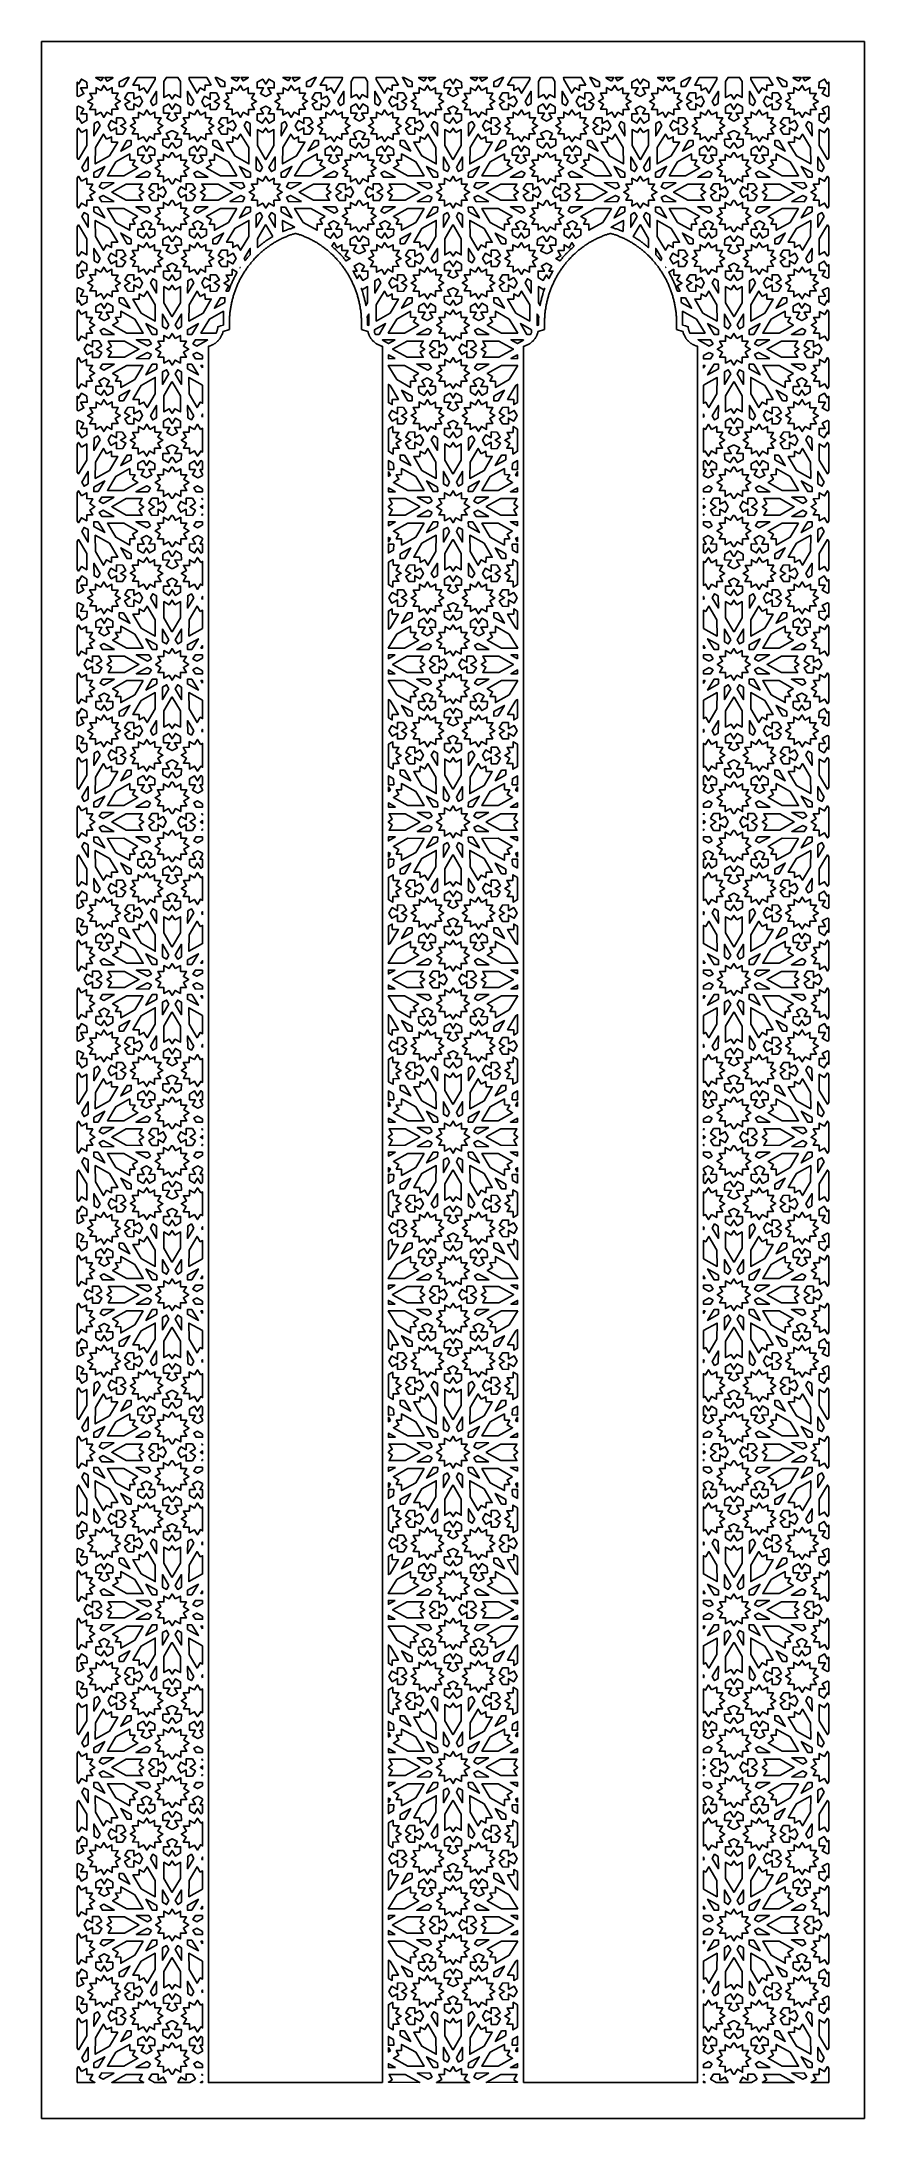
# Model space of a CAD drawing. Extents: x -345 to 345, y -870 to 870.
import ezdxf

# ---------------------------------------------------------------- set-up
doc = ezdxf.new("R2010")
doc.units = 0
doc.layers.add('LAYER_1', color=18, linetype='CONTINUOUS')
doc.layers.add('LAYER_2', color=4, linetype='CONTINUOUS')

msp = doc.modelspace()

# ---------------------------------------------------------------- linework, layer by layer
at = {"layer": 'LAYER_1'}
for points in [[(-345, -870), (345, -870), (345, 870), (-345, 870)], [(-306.9, 836), (-306.7, 831.1), (-312.3, 831.1), (-309.5, 826.4), (-314, 824), (-314, 824), (-314, 824), (-314, 824), (-314, 824), (-314, 824), (-314, 824), (-314, 824), (-314, 824), (-315, 824.5), (-315, 836), (-314, 834.4), (-314, 834.4), (-314, 834.4), (-314, 834.4), (-314, 834.4), (-311.5, 838.6)], [(-295, 837), (-299.4, 839.5), (-299.4, 840), (-293.3, 840)], [(-285.3, 839.4), (-290, 836.8), (-291.8, 840), (-285.3, 840)], [(-276.3, 832.3), (-279.8, 832.3), (-279.8, 836.2), (-272.9, 840), (-271.6, 840)], [(-249.8, 838.2), (-256.5, 826.7), (-259.1, 831.2), (-263.1, 829.1), (-263.1, 833.5), (-268.4, 833.5), (-264.5, 840), (-249.7, 840)], [(-228.6, 836.5), (-228.6, 823), (-233.2, 825.6), (-235.5, 821.8), (-237.9, 825.6), (-242.4, 823), (-242.4, 836.5), (-240.3, 840), (-230.7, 840)], [(-202.7, 833.5), (-207.9, 833.5), (-208, 829.1), (-211.9, 831.2), (-214.5, 826.7), (-221.3, 838.2), (-221.3, 840), (-206.5, 840)], [(-191.3, 836.2), (-191.2, 832.3), (-194.8, 832.3), (-199.4, 840), (-198.1, 840)], [(-181.1, 836.8), (-185.7, 839.4), (-185.7, 840), (-179.2, 840)], [(-171.7, 839.5), (-176, 837), (-177.7, 840), (-171.7, 840)], [(-149.9, 836), (-149.8, 831.1), (-155.3, 831.1), (-152.5, 826.4), (-157, 824), (-157, 824), (-157, 824), (-157, 824), (-157, 824), (-157, 824), (-157, 824), (-157, 824), (-157, 824), (-161.5, 826.4), (-158.8, 831.1), (-164.3, 831.1), (-164.1, 836), (-159.5, 838.6), (-157, 834.4), (-157, 834.4), (-157, 834.4), (-157, 834.4), (-157, 834.4), (-154.5, 838.6)], [(-138, 837), (-142.4, 839.5), (-142.4, 840), (-136.3, 840)], [(-128.3, 839.4), (-133, 836.8), (-134.8, 840), (-128.3, 840)], [(-119.3, 832.3), (-122.8, 832.3), (-122.8, 836.2), (-115.9, 840), (-114.6, 840)], [(-92.8, 838.2), (-99.5, 826.7), (-102.1, 831.2), (-106.1, 829.1), (-106.1, 833.5), (-111.4, 833.5), (-107.5, 840), (-92.7, 840)], [(-71.6, 836.5), (-71.6, 823), (-76.2, 825.6), (-78.5, 821.8), (-80.9, 825.6), (-85.4, 823), (-85.4, 836.5), (-83.3, 840), (-73.7, 840)], [(-45.7, 833.5), (-50.9, 833.5), (-51, 829.1), (-54.9, 831.2), (-57.5, 826.7), (-64.3, 838.2), (-64.3, 840), (-49.5, 840)], [(-34.3, 836.2), (-34.2, 832.3), (-37.8, 832.3), (-42.4, 840), (-41.1, 840)], [(-24.1, 836.8), (-28.7, 839.4), (-28.7, 840), (-22.2, 840)], [(-14.7, 839.5), (-19, 837), (-20.7, 840), (-14.7, 840)], [(7.1, 836), (7.3, 831.1), (1.8, 831.1), (4.5, 826.4), (0, 824), (0, 824), (0, 824), (0, 824), (0, 824), (0, 824), (0, 824), (0, 824), (0, 824), (0, 824), (0, 824), (0, 824), (0, 824), (0, 824), (0, 824), (0, 824), (0, 824), (0, 824), (0, 824), (-4.5, 826.4), (-1.8, 831.1), (-7.3, 831.1), (-7.1, 836), (-2.5, 838.6), (0, 834.4), (0, 834.4), (0, 834.4), (0, 834.4), (0, 834.4), (0, 834.4), (0, 834.4), (0, 834.4), (0, 834.4), (0, 834.4), (0, 834.4), (2.5, 838.6)], [(19, 837), (14.7, 839.5), (14.7, 840), (20.7, 840)], [(28.7, 839.4), (24.1, 836.8), (22.2, 840), (28.7, 840)], [(37.8, 832.3), (34.2, 832.3), (34.3, 836.2), (41.1, 840), (42.4, 840)], [(64.3, 838.2), (57.5, 826.7), (54.9, 831.2), (51, 829.1), (50.9, 833.5), (45.7, 833.5), (49.5, 840), (64.3, 840)], [(85.4, 836.5), (85.4, 823), (80.9, 825.6), (78.5, 821.8), (76.2, 825.6), (71.6, 823), (71.6, 836.5), (73.7, 840), (83.3, 840)], [(111.4, 833.5), (106.1, 833.5), (106.1, 829.1), (102.1, 831.2), (99.5, 826.7), (92.8, 838.2), (92.7, 840), (107.5, 840)], [(122.8, 836.2), (122.8, 832.3), (119.3, 832.3), (114.6, 840), (115.9, 840)], [(133, 836.8), (128.3, 839.4), (128.3, 840), (134.8, 840)], [(142.4, 839.5), (138, 837), (136.3, 840), (142.4, 840)], [(164.1, 836), (164.3, 831.1), (158.8, 831.1), (161.5, 826.4), (157, 824), (157, 824), (157, 824), (157, 824), (157, 824), (157, 824), (157, 824), (157, 824), (157, 824), (152.5, 826.4), (155.3, 831.1), (149.8, 831.1), (149.9, 836), (154.5, 838.6), (157, 834.4), (157, 834.4), (157, 834.4), (157, 834.4), (157, 834.4), (159.5, 838.6)], [(177.7, 840), (176, 837), (171.7, 839.5), (171.7, 840)], [(185.7, 839.4), (181.1, 836.8), (179.2, 840), (185.7, 840)], [(194.8, 832.3), (191.2, 832.3), (191.3, 836.2), (198.1, 840), (199.4, 840)], [(221.3, 838.2), (214.5, 826.7), (211.9, 831.2), (208, 829.1), (207.9, 833.5), (202.7, 833.5), (206.5, 840), (221.3, 840)], [(242.4, 836.5), (242.4, 823), (237.9, 825.6), (235.5, 821.8), (233.2, 825.6), (228.6, 823), (228.6, 836.5), (230.7, 840), (240.3, 840)], [(268.4, 833.5), (263.1, 833.5), (263.1, 829.1), (259.1, 831.2), (256.5, 826.7), (249.8, 838.2), (249.7, 840), (264.5, 840)], [(279.8, 836.2), (279.8, 832.3), (276.3, 832.3), (271.6, 840), (272.9, 840)], [(290, 836.8), (285.3, 839.4), (285.3, 840), (291.8, 840)], [(299.4, 839.5), (295, 837), (293.3, 840), (299.4, 840)], [(314, 834.4), (314, 834.4), (314, 834.4), (314, 834.4), (314, 834.4), (315, 836), (315, 824.5), (314, 824), (314, 824), (314, 824), (314, 824), (314, 824), (314, 824), (314, 824), (314, 824), (314, 824), (309.5, 826.4), (312.3, 831.1), (306.7, 831.1), (306.9, 836), (311.5, 838.6)], [(-290, 829), (-285.7, 831.4), (-285.7, 826.7), (-280.6, 826.7), (-283.1, 822.4), (-278.9, 820), (-283.3, 817.5), (-280.8, 813.3), (-285.9, 813.3), (-285.9, 808.5), (-290.2, 810.9), (-292.8, 806.5), (-295.3, 810.8), (-299.6, 808.4), (-299.6, 813.1), (-304.7, 813.1), (-302.1, 817.4), (-306.4, 819.8), (-302, 822.3), (-304.5, 826.5), (-299.3, 826.5), (-299.3, 831.3), (-295.1, 828.9), (-292.8, 833.3)], [(-267.5, 821.6), (-262.7, 824.2), (-260.3, 819.9), (-263, 815.4), (-267.5, 817.9), (-267.5, 813.1), (-272.5, 813.1), (-275.1, 817.4), (-270.7, 819.8), (-275.3, 822.3), (-272.6, 826.9), (-267.6, 827)], [(-248.6, 818.1), (-251.7, 816.3), (-253.6, 819.7), (-248.5, 828.4)], [(-217.4, 819.7), (-219.3, 816.3), (-222.4, 818.1), (-222.5, 828.4)], [(-198.4, 826.9), (-195.8, 822.3), (-200.3, 819.8), (-195.9, 817.4), (-198.5, 813.1), (-203.5, 813.1), (-203.5, 817.9), (-208, 815.4), (-210.7, 819.9), (-208.3, 824.2), (-203.5, 821.6), (-203.5, 827)], [(-176, 828.9), (-171.7, 831.3), (-171.7, 826.5), (-166.5, 826.5), (-169, 822.3), (-164.7, 819.8), (-168.9, 817.4), (-166.4, 813.1), (-171.4, 813.1), (-171.4, 808.4), (-175.8, 810.8), (-178.3, 806.5), (-180.8, 810.9), (-185.1, 808.5), (-185.1, 813.3), (-190.3, 813.3), (-187.8, 817.5), (-192.1, 820), (-187.9, 822.4), (-190.4, 826.7), (-185.4, 826.7), (-185.4, 831.4), (-181, 829), (-178.3, 833.3)], [(-133, 829), (-128.7, 831.4), (-128.7, 826.7), (-123.6, 826.7), (-126.1, 822.4), (-121.9, 820), (-126.3, 817.5), (-123.8, 813.3), (-128.9, 813.3), (-128.9, 808.5), (-133.2, 810.9), (-135.8, 806.5), (-138.3, 810.8), (-142.6, 808.4), (-142.6, 813.1), (-147.7, 813.1), (-145.1, 817.4), (-149.4, 819.8), (-145, 822.3), (-147.5, 826.5), (-142.3, 826.5), (-142.3, 831.3), (-138.1, 828.9), (-135.8, 833.3)], [(-110.5, 821.6), (-105.7, 824.2), (-103.3, 819.9), (-106, 815.4), (-110.5, 817.9), (-110.5, 813.1), (-115.5, 813.1), (-118.1, 817.4), (-113.7, 819.8), (-118.3, 822.3), (-115.6, 826.9), (-110.6, 827)], [(-91.6, 818.1), (-94.7, 816.3), (-96.6, 819.7), (-91.5, 828.4)], [(-60.4, 819.7), (-62.4, 816.3), (-65.4, 818.1), (-65.5, 828.4)], [(-41.4, 826.9), (-38.8, 822.3), (-43.3, 819.8), (-38.9, 817.4), (-41.5, 813.1), (-46.6, 813.1), (-46.5, 817.9), (-51, 815.4), (-53.7, 819.9), (-51.3, 824.2), (-46.5, 821.6), (-46.5, 827)], [(-19, 828.9), (-14.7, 831.3), (-14.7, 826.5), (-9.5, 826.5), (-12, 822.3), (-7.7, 819.8), (-11.9, 817.4), (-9.4, 813.1), (-14.4, 813.1), (-14.4, 808.4), (-18.8, 810.8), (-21.3, 806.5), (-23.8, 810.9), (-28.1, 808.5), (-28.1, 813.3), (-33.3, 813.3), (-30.8, 817.5), (-35.1, 820), (-30.9, 822.4), (-33.4, 826.7), (-28.4, 826.7), (-28.4, 831.4), (-24, 829), (-21.3, 833.3)], [(24, 829), (28.4, 831.4), (28.4, 826.7), (33.4, 826.7), (30.9, 822.4), (35.1, 820), (30.8, 817.5), (33.3, 813.3), (28.1, 813.3), (28.1, 808.5), (23.8, 810.9), (21.3, 806.5), (18.8, 810.8), (14.4, 808.4), (14.4, 813.1), (9.4, 813.1), (11.9, 817.4), (7.7, 819.8), (12, 822.3), (9.5, 826.5), (14.7, 826.5), (14.7, 831.3), (19, 828.9), (21.3, 833.3)], [(46.5, 821.6), (51.3, 824.2), (53.7, 819.9), (51, 815.4), (46.5, 817.9), (46.6, 813.1), (41.5, 813.1), (38.9, 817.4), (43.3, 819.8), (38.8, 822.3), (41.4, 826.9), (46.5, 827)], [(65.4, 818.1), (62.4, 816.3), (60.4, 819.7), (65.5, 828.4)], [(96.6, 819.7), (94.7, 816.3), (91.6, 818.1), (91.5, 828.4)], [(115.6, 826.9), (118.3, 822.3), (113.7, 819.8), (118.1, 817.4), (115.5, 813.1), (110.5, 813.1), (110.5, 817.9), (106, 815.4), (103.3, 819.9), (105.7, 824.2), (110.5, 821.6), (110.6, 827)], [(138.1, 828.9), (142.3, 831.3), (142.3, 826.5), (147.5, 826.5), (145, 822.3), (149.4, 819.8), (145.1, 817.4), (147.7, 813.1), (142.6, 813.1), (142.6, 808.4), (138.3, 810.8), (135.8, 806.5), (133.2, 810.9), (128.9, 808.5), (128.9, 813.3), (123.8, 813.3), (126.3, 817.5), (121.9, 820), (126.1, 822.4), (123.6, 826.7), (128.7, 826.7), (128.7, 831.4), (133, 829), (135.8, 833.3)], [(181, 829), (185.4, 831.4), (185.4, 826.7), (190.4, 826.7), (187.9, 822.4), (192.1, 820), (187.8, 817.5), (190.3, 813.3), (185.1, 813.3), (185.1, 808.5), (180.8, 810.9), (178.3, 806.5), (175.8, 810.8), (171.4, 808.4), (171.4, 813.1), (166.4, 813.1), (168.9, 817.4), (164.7, 819.8), (169, 822.3), (166.5, 826.5), (171.7, 826.5), (171.7, 831.3), (176, 828.9), (178.3, 833.3)], [(203.5, 821.6), (208.3, 824.2), (210.7, 819.9), (208, 815.4), (203.5, 817.9), (203.5, 813.1), (198.5, 813.1), (195.9, 817.4), (200.3, 819.8), (195.8, 822.3), (198.4, 826.9), (203.5, 827)], [(222.4, 818.1), (219.3, 816.3), (217.4, 819.7), (222.5, 828.4)], [(253.6, 819.7), (251.7, 816.3), (248.6, 818.1), (248.5, 828.4)], [(272.6, 826.9), (275.3, 822.3), (270.7, 819.8), (275.1, 817.4), (272.5, 813.1), (267.5, 813.1), (267.5, 817.9), (263, 815.4), (260.3, 819.9), (262.7, 824.2), (267.5, 821.6), (267.6, 827)], [(295.1, 828.9), (299.3, 831.3), (299.3, 826.5), (304.5, 826.5), (302, 822.3), (306.4, 819.8), (302.1, 817.4), (304.7, 813.1), (299.6, 813.1), (299.6, 808.4), (295.3, 810.8), (292.8, 806.5), (290.2, 810.9), (285.9, 808.5), (285.9, 813.3), (280.8, 813.3), (283.3, 817.5), (278.9, 820), (283.1, 822.4), (280.6, 826.7), (285.7, 826.7), (285.7, 831.4), (290, 829), (292.8, 833.3)], [(-309.6, 813.5), (-312.1, 809.3), (-306.9, 809.3), (-306.9, 804.1), (-311.2, 801.5), (-314, 806.2), (-315, 804.6), (-315, 815.4), (-314, 815.9)], [(-295.9, 799.6), (-301, 790.9), (-300.9, 801.2), (-297.8, 803)], [(-277, 806.2), (-274.4, 801.9), (-278.8, 799.5), (-274.3, 797), (-276.9, 792.4), (-282, 792.3), (-282, 797.7), (-286.8, 795.1), (-289.2, 799.4), (-286.5, 803.9), (-282, 801.3), (-282, 806.2)], [(-254.2, 808.5), (-249.9, 810.9), (-249.9, 806.2), (-244.8, 806.1), (-247.4, 801.9), (-243.2, 799.5), (-247.5, 797), (-245, 792.8), (-250.2, 792.8), (-250.2, 788), (-254.4, 790.4), (-256.7, 786), (-259.5, 790.3), (-263.9, 787.8), (-263.9, 792.6), (-268.9, 792.6), (-266.4, 796.9), (-270.6, 799.3), (-266.3, 801.8), (-268.7, 806), (-263.6, 806), (-263.6, 810.8), (-259.3, 808.4), (-256.7, 812.7)], [(-228.4, 815.2), (-228.4, 810), (-233.6, 810), (-231.1, 805.8), (-235.5, 803.4), (-239.9, 805.8), (-237.4, 810), (-242.6, 810), (-242.6, 815.2), (-238.3, 817.8), (-235.5, 813.1), (-232.7, 817.8)], [(-211.7, 808.4), (-207.5, 810.8), (-207.4, 806), (-202.3, 806), (-204.8, 801.8), (-200.4, 799.3), (-204.7, 796.9), (-202.1, 792.6), (-207.2, 792.6), (-207.2, 787.8), (-211.5, 790.3), (-214.3, 786), (-216.6, 790.4), (-220.9, 788), (-220.9, 792.8), (-226, 792.8), (-223.5, 797), (-227.9, 799.5), (-223.7, 801.9), (-226.2, 806.1), (-221.1, 806.2), (-221.1, 810.9), (-216.8, 808.5), (-214.3, 812.7)], [(-189, 801.3), (-184.5, 803.9), (-181.8, 799.4), (-184.2, 795.1), (-189, 797.7), (-189.1, 792.3), (-194.1, 792.4), (-196.8, 797), (-192.3, 799.5), (-196.6, 801.9), (-194, 806.2), (-189, 806.2)], [(-170.1, 801.2), (-170, 790.9), (-175.2, 799.6), (-173.2, 803)], [(-152.6, 813.5), (-155.1, 809.3), (-149.9, 809.3), (-149.9, 804.1), (-154.2, 801.5), (-157, 806.2), (-159.9, 801.5), (-164.2, 804.1), (-164.1, 809.3), (-158.9, 809.3), (-161.4, 813.5), (-157, 815.9)], [(-138.9, 799.6), (-144, 790.9), (-143.9, 801.2), (-140.8, 803)], [(-120, 806.2), (-117.4, 801.9), (-121.8, 799.5), (-117.3, 797), (-119.9, 792.4), (-125, 792.3), (-125, 797.7), (-129.8, 795.1), (-132.2, 799.4), (-129.5, 803.9), (-125, 801.3), (-125, 806.2)], [(-97.2, 808.5), (-92.9, 810.9), (-92.9, 806.2), (-87.8, 806.1), (-90.4, 801.9), (-86.2, 799.5), (-90.5, 797), (-88, 792.8), (-93.2, 792.8), (-93.2, 788), (-97.4, 790.4), (-99.7, 786), (-102.5, 790.3), (-106.9, 787.8), (-106.9, 792.6), (-111.9, 792.6), (-109.4, 796.9), (-113.6, 799.3), (-109.3, 801.8), (-111.7, 806), (-106.6, 806), (-106.6, 810.8), (-102.3, 808.4), (-99.7, 812.7)], [(-71.4, 815.2), (-71.4, 810), (-76.6, 810), (-74.1, 805.8), (-78.5, 803.4), (-82.9, 805.8), (-80.4, 810), (-85.6, 810), (-85.6, 815.2), (-81.3, 817.8), (-78.5, 813.1), (-75.7, 817.8)], [(-54.7, 808.4), (-50.5, 810.8), (-50.4, 806), (-45.3, 806), (-47.8, 801.8), (-43.4, 799.3), (-47.7, 796.9), (-45.1, 792.6), (-50.2, 792.6), (-50.2, 787.8), (-54.5, 790.3), (-57.3, 786), (-59.6, 790.4), (-63.9, 788), (-63.9, 792.8), (-69, 792.8), (-66.5, 797), (-70.9, 799.5), (-66.7, 801.9), (-69.2, 806.1), (-64.1, 806.2), (-64.1, 810.9), (-59.8, 808.5), (-57.3, 812.7)], [(-32, 801.3), (-27.5, 803.9), (-24.8, 799.4), (-27.2, 795.1), (-32, 797.7), (-32.1, 792.3), (-37.1, 792.4), (-39.8, 797), (-35.3, 799.5), (-39.6, 801.9), (-37.1, 806.2), (-32, 806.2)], [(-13.1, 801.2), (-13.1, 790.9), (-18.2, 799.6), (-16.2, 803)], [(4.4, 813.5), (1.9, 809.3), (7.1, 809.3), (7.2, 804.1), (2.9, 801.5), (0, 806.2), (0, 806.1), (0, 806.2), (-2.9, 801.5), (-7.2, 804.1), (-7.1, 809.3), (-1.9, 809.3), (-4.4, 813.5), (0, 815.9), (0, 815.9), (0, 815.9)], [(18.2, 799.6), (13.1, 790.9), (13.1, 801.2), (16.2, 803)], [(37.1, 806.2), (39.6, 801.9), (35.3, 799.5), (39.8, 797), (37.1, 792.4), (32.1, 792.3), (32, 797.7), (27.2, 795.1), (24.8, 799.4), (27.5, 803.9), (32, 801.3), (32, 806.2)], [(59.8, 808.5), (64.1, 810.9), (64.1, 806.2), (69.2, 806.1), (66.7, 801.9), (70.9, 799.5), (66.5, 797), (69, 792.8), (63.9, 792.8), (63.9, 788), (59.6, 790.4), (57.3, 786), (54.5, 790.3), (50.2, 787.8), (50.2, 792.6), (45.1, 792.6), (47.7, 796.9), (43.4, 799.3), (47.8, 801.8), (45.3, 806), (50.4, 806), (50.5, 810.8), (54.7, 808.4), (57.3, 812.7)], [(85.6, 815.2), (85.6, 810), (80.4, 810), (82.9, 805.8), (78.5, 803.4), (74.1, 805.8), (76.6, 810), (71.4, 810), (71.4, 815.2), (75.7, 817.8), (78.5, 813.1), (81.3, 817.8)], [(102.3, 808.4), (106.6, 810.8), (106.6, 806), (111.7, 806), (109.3, 801.8), (113.6, 799.3), (109.4, 796.9), (111.9, 792.6), (106.9, 792.6), (106.9, 787.8), (102.5, 790.3), (99.7, 786), (97.4, 790.4), (93.2, 788), (93.2, 792.8), (88, 792.8), (90.5, 797), (86.2, 799.5), (90.4, 801.9), (87.8, 806.1), (92.9, 806.2), (92.9, 810.9), (97.2, 808.5), (99.7, 812.7)], [(125, 801.3), (129.5, 803.9), (132.2, 799.4), (129.8, 795.1), (125, 797.7), (125, 792.3), (119.9, 792.4), (117.3, 797), (121.8, 799.5), (117.4, 801.9), (120, 806.2), (125, 806.2)], [(143.9, 801.2), (144, 790.9), (138.9, 799.6), (140.8, 803)], [(161.4, 813.5), (158.9, 809.3), (164.1, 809.3), (164.2, 804.1), (159.9, 801.5), (157, 806.2), (154.2, 801.5), (149.9, 804.1), (149.9, 809.3), (155.1, 809.3), (152.6, 813.5), (157, 815.9)], [(175.2, 799.6), (170, 790.9), (170.1, 801.2), (173.2, 803)], [(194, 806.2), (196.6, 801.9), (192.3, 799.5), (196.8, 797), (194.1, 792.4), (189.1, 792.3), (189, 797.7), (184.2, 795.1), (181.8, 799.4), (184.5, 803.9), (189, 801.3), (189, 806.2)], [(216.8, 808.5), (221.1, 810.9), (221.1, 806.2), (226.2, 806.1), (223.7, 801.9), (227.9, 799.5), (223.5, 797), (226, 792.8), (220.9, 792.8), (220.9, 788), (216.6, 790.4), (214.3, 786), (211.5, 790.3), (207.2, 787.8), (207.2, 792.6), (202.1, 792.6), (204.7, 796.9), (200.4, 799.3), (204.8, 801.8), (202.3, 806), (207.4, 806), (207.5, 810.8), (211.7, 808.4), (214.3, 812.7)], [(242.6, 815.2), (242.6, 810), (237.4, 810), (239.9, 805.8), (235.5, 803.4), (231.1, 805.8), (233.6, 810), (228.4, 810), (228.4, 815.2), (232.7, 817.8), (235.5, 813.1), (238.3, 817.8)], [(259.3, 808.4), (263.6, 810.8), (263.6, 806), (268.7, 806), (266.3, 801.8), (270.6, 799.3), (266.4, 796.9), (268.9, 792.6), (263.9, 792.6), (263.9, 787.8), (259.5, 790.3), (256.7, 786), (254.4, 790.4), (250.2, 788), (250.2, 792.8), (245, 792.8), (247.5, 797), (243.2, 799.5), (247.4, 801.9), (244.8, 806.1), (249.9, 806.2), (249.9, 810.9), (254.2, 808.5), (256.7, 812.7)], [(282, 801.3), (286.5, 803.9), (289.2, 799.4), (286.8, 795.1), (282, 797.7), (282, 792.3), (276.9, 792.4), (274.3, 797), (278.8, 799.5), (274.4, 801.9), (277, 806.2), (282, 806.2)], [(300.9, 801.2), (301, 790.9), (295.9, 799.6), (297.8, 803)], [(315, 815.4), (315, 804.6), (314, 806.2), (311.2, 801.5), (306.9, 804.1), (306.9, 809.3), (312.1, 809.3), (309.6, 813.5), (314, 815.9)], [(-311.6, 793.7), (-307.1, 796.3), (-307.1, 782.8), (-313.9, 771.2), (-314, 771.3), (-314.1, 771.2), (-315, 772.7), (-315, 795.9), (-314, 797.5)], [(-290.4, 788.1), (-286.4, 790.2), (-286.4, 785.8), (-281.1, 785.8), (-288.1, 774.2), (-299.9, 767.5), (-299.8, 781.1), (-293, 792.5)], [(-269.7, 783.1), (-278.6, 778.2), (-273.2, 787), (-269.7, 787)], [(-230.5, 792.9), (-233.3, 788.2), (-227.7, 788.2), (-227.9, 783.2), (-232.5, 780.7), (-235, 784.9), (-235, 784.9), (-235.5, 784.9), (-236.1, 784.9), (-236.1, 784.9), (-238.5, 780.7), (-243.2, 783.2), (-243.3, 788.2), (-237.8, 788.2), (-240.5, 792.9), (-236.1, 795.3), (-236.1, 795.3), (-235.5, 795.3), (-235, 795.3), (-235, 795.3)], [(-197.8, 787), (-192.4, 778.2), (-201.3, 783.1), (-201.3, 787)], [(-171.3, 781.1), (-171.1, 767.5), (-183, 774.2), (-189.9, 785.8), (-184.7, 785.8), (-184.6, 790.2), (-180.7, 788.1), (-178.1, 792.5)], [(-154.6, 793.7), (-150.1, 796.3), (-150.1, 782.8), (-156.9, 771.2), (-157, 771.3), (-157.1, 771.2), (-163.9, 782.8), (-163.9, 796.3), (-159.4, 793.7), (-157, 797.5)], [(-133.4, 788.1), (-129.4, 790.2), (-129.4, 785.8), (-124.1, 785.8), (-131.1, 774.2), (-142.9, 767.5), (-142.8, 781.1), (-136, 792.5)], [(-112.7, 783.1), (-121.6, 778.2), (-116.2, 787), (-112.7, 787)], [(-73.5, 792.9), (-76.3, 788.2), (-70.7, 788.2), (-70.9, 783.2), (-75.5, 780.7), (-78, 784.9), (-78, 784.9), (-78.5, 784.9), (-79.1, 784.9), (-79.1, 784.9), (-81.5, 780.7), (-86.2, 783.2), (-86.3, 788.2), (-80.8, 788.2), (-83.5, 792.9), (-79.1, 795.3), (-79.1, 795.3), (-78.5, 795.3), (-78, 795.3), (-78, 795.3)], [(-40.8, 787), (-35.4, 778.2), (-44.3, 783.1), (-44.4, 787)], [(-14.3, 781.1), (-14.1, 767.5), (-26, 774.2), (-32.9, 785.8), (-27.7, 785.8), (-27.6, 790.2), (-23.7, 788.1), (-21.1, 792.5)], [(2.4, 793.7), (6.9, 796.3), (6.9, 782.8), (0.1, 771.2), (0, 771.3), (0, 771.3), (0, 771.3), (-0.1, 771.2), (-6.9, 782.8), (-6.9, 796.3), (-2.4, 793.7), (0, 797.5), (0, 797.5), (0, 797.5)], [(23.7, 788.1), (27.6, 790.2), (27.7, 785.8), (32.9, 785.8), (26, 774.2), (14.1, 767.5), (14.3, 781.1), (21.1, 792.5)], [(44.3, 783.1), (35.4, 778.2), (40.8, 787), (44.4, 787)], [(83.5, 792.9), (80.8, 788.2), (86.3, 788.2), (86.2, 783.2), (81.5, 780.7), (79.1, 784.9), (79.1, 784.9), (78.5, 784.9), (78, 784.9), (78, 784.9), (75.5, 780.7), (70.9, 783.2), (70.7, 788.2), (76.3, 788.2), (73.5, 792.9), (78, 795.3), (78, 795.3), (78.5, 795.3), (79.1, 795.3), (79.1, 795.3)], [(116.2, 787), (121.6, 778.2), (112.7, 783.1), (112.7, 787)], [(142.8, 781.1), (142.9, 767.5), (131.1, 774.2), (124.1, 785.8), (129.4, 785.8), (129.4, 790.2), (133.4, 788.1), (136, 792.5)], [(159.4, 793.7), (163.9, 796.3), (163.9, 782.8), (157.1, 771.2), (157, 771.3), (156.9, 771.2), (150.1, 782.8), (150.1, 796.3), (154.6, 793.7), (157, 797.5)], [(180.7, 788.1), (184.6, 790.2), (184.7, 785.8), (189.9, 785.8), (183, 774.2), (171.1, 767.5), (171.3, 781.1), (178.1, 792.5)], [(201.3, 783.1), (192.4, 778.2), (197.8, 787), (201.3, 787)], [(240.5, 792.9), (237.8, 788.2), (243.3, 788.2), (243.2, 783.2), (238.5, 780.7), (236.1, 784.9), (236.1, 784.9), (235.5, 784.9), (235, 784.9), (235, 784.9), (232.5, 780.7), (227.9, 783.2), (227.7, 788.2), (233.3, 788.2), (230.5, 792.9), (235, 795.3), (235, 795.3), (235.5, 795.3), (236.1, 795.3), (236.1, 795.3)], [(273.2, 787), (278.6, 778.2), (269.7, 783.1), (269.7, 787)], [(299.8, 781.1), (299.9, 767.5), (288.1, 774.2), (281.1, 785.8), (286.4, 785.8), (286.4, 790.2), (290.4, 788.1), (293, 792.5)], [(315, 795.9), (315, 772.7), (314.1, 771.2), (314, 771.3), (313.9, 771.2), (307.1, 782.8), (307.1, 796.3), (311.6, 793.7), (314, 797.5)], [(-306, 762.9), (-309.3, 761), (-311.3, 764.4), (-305.9, 773.3)], [(-271, 770.6), (-266.5, 770.6), (-268.7, 766.7), (-264.1, 764.2), (-276.1, 757.4), (-289.8, 757.5), (-282.7, 769.2), (-271, 775.8)], [(-257, 778), (-254.5, 782.3), (-250.1, 779.8), (-250.1, 774.8), (-255.1, 774.9), (-252.5, 770.4), (-257.1, 767.8), (-261.5, 770.2), (-258.8, 774.9), (-264.3, 774.9), (-264.2, 779.9), (-259.6, 782.5)], [(-232.7, 772.9), (-228.3, 775.5), (-228.3, 770.6), (-223.2, 770.6), (-225.7, 766.4), (-221.3, 764), (-225.7, 761.5), (-223.2, 757.3), (-228.2, 757.3), (-228.2, 752.4), (-232.7, 755), (-235, 750.9), (-235, 750.9), (-235.5, 750.9), (-236.1, 750.9), (-236.1, 750.9), (-238.4, 755), (-242.8, 752.4), (-242.8, 757.3), (-247.8, 757.3), (-245.4, 761.5), (-249.8, 764), (-245.4, 766.4), (-247.8, 770.6), (-242.8, 770.6), (-242.8, 775.5), (-238.3, 772.9), (-236.1, 776.8), (-236.1, 776.8), (-235.5, 776.8), (-235, 776.8), (-235, 776.8)], [(-206.8, 779.9), (-206.7, 774.9), (-212.2, 774.9), (-209.5, 770.2), (-213.9, 767.8), (-218.5, 770.4), (-215.9, 774.9), (-220.9, 774.8), (-220.9, 779.8), (-216.6, 782.3), (-214.1, 778), (-211.5, 782.5)], [(-188.3, 769.2), (-181.3, 757.5), (-194.9, 757.4), (-206.9, 764.2), (-202.4, 766.7), (-204.5, 770.6), (-200, 770.6), (-200.1, 775.8)], [(-159.8, 764.4), (-161.7, 761), (-165, 762.9), (-165.1, 773.3)], [(-149, 762.9), (-152.3, 761), (-154.3, 764.4), (-149, 773.3)], [(-114, 770.6), (-109.5, 770.6), (-111.7, 766.7), (-107.1, 764.2), (-119.1, 757.4), (-132.8, 757.5), (-125.7, 769.2), (-114, 775.8)], [(-100, 778), (-97.5, 782.3), (-93.1, 779.8), (-93.1, 774.8), (-98.1, 774.9), (-95.5, 770.4), (-100.1, 767.8), (-104.5, 770.2), (-101.8, 774.9), (-107.3, 774.9), (-107.2, 779.9), (-102.6, 782.5)], [(-75.7, 772.9), (-71.3, 775.5), (-71.3, 770.6), (-66.2, 770.6), (-68.7, 766.4), (-64.3, 764), (-68.7, 761.5), (-66.2, 757.3), (-71.2, 757.3), (-71.2, 752.4), (-75.7, 755), (-78, 750.9), (-78, 750.9), (-78.5, 750.9), (-79.1, 750.9), (-79.1, 750.9), (-81.4, 755), (-85.8, 752.4), (-85.8, 757.3), (-90.8, 757.3), (-88.4, 761.5), (-92.8, 764), (-88.4, 766.4), (-90.8, 770.6), (-85.8, 770.6), (-85.8, 775.5), (-81.3, 772.9), (-79.1, 776.8), (-79.1, 776.8), (-78.5, 776.8), (-78, 776.8), (-78, 776.8)], [(-49.8, 779.9), (-49.7, 774.9), (-55.2, 774.9), (-52.5, 770.2), (-56.9, 767.8), (-61.6, 770.4), (-58.9, 774.9), (-63.9, 774.8), (-63.9, 779.8), (-59.6, 782.3), (-57.1, 778), (-54.5, 782.5)], [(-31.3, 769.2), (-24.3, 757.5), (-37.9, 757.4), (-49.9, 764.2), (-45.4, 766.7), (-47.6, 770.6), (-43.1, 770.6), (-43.1, 775.8)], [(-2.8, 764.4), (-4.7, 761), (-8, 762.9), (-8.1, 773.3)], [(8, 762.9), (4.7, 761), (2.8, 764.4), (8.1, 773.3)], [(43.1, 770.6), (47.6, 770.6), (45.4, 766.7), (49.9, 764.2), (37.9, 757.4), (24.3, 757.5), (31.3, 769.2), (43.1, 775.8)], [(57.1, 778), (59.6, 782.3), (63.9, 779.8), (63.9, 774.8), (58.9, 774.9), (61.6, 770.4), (56.9, 767.8), (52.5, 770.2), (55.2, 774.9), (49.7, 774.9), (49.8, 779.9), (54.5, 782.5)], [(81.3, 772.9), (85.8, 775.5), (85.8, 770.6), (90.8, 770.6), (88.4, 766.4), (92.8, 764), (88.4, 761.5), (90.8, 757.3), (85.8, 757.3), (85.8, 752.4), (81.4, 755), (79.1, 750.9), (79.1, 750.9), (78.5, 750.9), (78, 750.9), (78, 750.9), (75.7, 755), (71.2, 752.4), (71.2, 757.3), (66.2, 757.3), (68.7, 761.5), (64.3, 764), (68.7, 766.4), (66.2, 770.6), (71.3, 770.6), (71.3, 775.5), (75.7, 772.9), (78, 776.8), (78, 776.8), (78.5, 776.8), (79.1, 776.8), (79.1, 776.8)], [(107.2, 779.9), (107.3, 774.9), (101.8, 774.9), (104.5, 770.2), (100.1, 767.8), (95.5, 770.4), (98.1, 774.9), (93.1, 774.8), (93.1, 779.8), (97.5, 782.3), (100, 778), (102.6, 782.5)], [(125.7, 769.2), (132.8, 757.5), (119.1, 757.4), (107.1, 764.2), (111.7, 766.7), (109.5, 770.6), (114, 770.6), (114, 775.8)], [(154.3, 764.4), (152.3, 761), (149, 762.9), (149, 773.3)], [(165, 762.9), (161.7, 761), (159.8, 764.4), (165.1, 773.3)], [(200, 770.6), (204.5, 770.6), (202.4, 766.7), (206.9, 764.2), (194.9, 757.4), (181.3, 757.5), (188.3, 769.2), (200.1, 775.8)], [(214.1, 778), (216.6, 782.3), (220.9, 779.8), (220.9, 774.8), (215.9, 774.9), (218.5, 770.4), (213.9, 767.8), (209.5, 770.2), (212.2, 774.9), (206.7, 774.9), (206.8, 779.9), (211.5, 782.5)], [(238.3, 772.9), (242.8, 775.5), (242.8, 770.6), (247.8, 770.6), (245.4, 766.4), (249.8, 764), (245.4, 761.5), (247.8, 757.3), (242.8, 757.3), (242.8, 752.4), (238.4, 755), (236.1, 750.9), (236.1, 750.9), (235.5, 750.9), (235, 750.9), (235, 750.9), (232.7, 755), (228.2, 752.4), (228.2, 757.3), (223.2, 757.3), (225.7, 761.5), (221.3, 764), (225.7, 766.4), (223.2, 770.6), (228.3, 770.6), (228.3, 775.5), (232.7, 772.9), (235, 776.8), (235, 776.8), (235.5, 776.8), (236.1, 776.8), (236.1, 776.8)], [(264.2, 779.9), (264.3, 774.9), (258.8, 774.9), (261.5, 770.2), (257.1, 767.8), (252.5, 770.4), (255.1, 774.9), (250.1, 774.8), (250.1, 779.8), (254.5, 782.3), (257, 778), (259.6, 782.5)], [(282.7, 769.2), (289.8, 757.5), (276.1, 757.4), (264.1, 764.2), (268.7, 766.7), (266.5, 770.6), (271, 770.6), (271, 775.8)], [(311.3, 764.4), (309.3, 761), (306, 762.9), (305.9, 773.3)], [(-311.5, 753), (-307, 755.5), (-307, 750.6), (-302, 750.6), (-304.5, 746.4), (-300.1, 743.9), (-300.2, 743.9), (-300.1, 743.8), (-300.2, 743.8), (-300.1, 743.8), (-304.5, 741.2), (-302, 737.1), (-307, 737.1), (-307, 732.2), (-311.5, 734.7), (-314, 730.5), (-315, 732.1), (-315, 755.5), (-314, 757.1)], [(-297.4, 756.4), (-301.2, 756.4), (-301.1, 760.3), (-292, 765.4)], [(-284, 751.7), (-293.3, 746.6), (-296.6, 748.4), (-294.5, 751.8)], [(-263.1, 746.2), (-259.3, 743.9), (-259.3, 743.9), (-259.3, 743.8), (-259.3, 743.8), (-259.3, 743.8), (-263.1, 741.4), (-260.5, 737), (-274, 737), (-286.1, 743.7), (-286.1, 743.8), (-286.1, 743.8), (-286.1, 743.8), (-286.1, 743.9), (-286.1, 743.9), (-286.1, 743.9), (-274, 750.6), (-260.5, 750.6)], [(-253.6, 759.6), (-255.6, 756.3), (-265.9, 756.3), (-256.7, 761.3)], [(-247.2, 750.9), (-247.2, 745.8), (-242.9, 748.3), (-240.4, 743.9), (-240.4, 743.9), (-240.4, 743.8), (-240.4, 743.8), (-240.4, 743.8), (-242.9, 739.4), (-247.2, 741.8), (-247.2, 736.7), (-252.5, 736.7), (-255.1, 741), (-250.4, 743.8), (-250.4, 743.8), (-250.4, 743.8), (-250.4, 743.9), (-250.4, 743.9), (-255.1, 746.7), (-252.5, 750.9)], [(-215.9, 746.7), (-220.7, 743.9), (-220.6, 743.9), (-220.7, 743.8), (-220.6, 743.8), (-220.7, 743.8), (-215.9, 741), (-218.5, 736.7), (-223.8, 736.7), (-223.8, 741.8), (-228.2, 739.4), (-230.6, 743.8), (-230.6, 743.8), (-230.6, 743.8), (-230.6, 743.9), (-230.6, 743.9), (-228.2, 748.3), (-223.8, 745.8), (-223.8, 750.9), (-218.5, 750.9)], [(-205.2, 756.3), (-215.4, 756.3), (-217.4, 759.6), (-214.3, 761.3)], [(-197, 750.6), (-184.9, 743.9), (-185, 743.9), (-184.9, 743.9), (-185, 743.8), (-184.9, 743.8), (-185, 743.8), (-184.9, 743.7), (-197, 737), (-210.6, 737), (-207.9, 741.4), (-211.8, 743.8), (-211.7, 743.8), (-211.8, 743.8), (-211.7, 743.9), (-211.8, 743.9), (-207.9, 746.2), (-210.6, 750.6)], [(-174.5, 748.4), (-177.8, 746.6), (-187, 751.7), (-176.5, 751.8)], [(-169.9, 760.3), (-169.8, 756.4), (-173.7, 756.4), (-179.1, 765.4)], [(-154.5, 753), (-150, 755.5), (-150.1, 750.6), (-145, 750.6), (-147.5, 746.4), (-143.1, 743.9), (-143.2, 743.9), (-143.1, 743.8), (-143.2, 743.8), (-143.1, 743.8), (-147.5, 741.2), (-145, 737.1), (-150.1, 737.1), (-150, 732.2), (-154.5, 734.7), (-157, 730.5), (-159.5, 734.7), (-164, 732.2), (-164, 737.1), (-169, 737.1), (-166.5, 741.2), (-170.9, 743.8), (-170.9, 743.8), (-170.9, 743.8), (-170.9, 743.9), (-170.9, 743.9), (-166.5, 746.4), (-169, 750.6), (-164, 750.6), (-164, 755.5), (-159.5, 753), (-157, 757.1)], [(-140.4, 756.4), (-144.2, 756.4), (-144.1, 760.3), (-135, 765.4)], [(-127, 751.7), (-136.3, 746.6), (-139.6, 748.4), (-137.5, 751.8)], [(-106.1, 746.2), (-102.3, 743.9), (-102.3, 743.9), (-102.3, 743.8), (-102.3, 743.8), (-102.3, 743.8), (-106.1, 741.4), (-103.5, 737), (-117, 737), (-129.1, 743.7), (-129.1, 743.8), (-129.1, 743.8), (-129.1, 743.8), (-129.1, 743.9), (-129.1, 743.9), (-129.1, 743.9), (-117, 750.6), (-103.5, 750.6)], [(-96.6, 759.6), (-98.6, 756.3), (-108.9, 756.3), (-99.7, 761.3)], [(-90.2, 750.9), (-90.2, 745.8), (-85.9, 748.3), (-83.4, 743.9), (-83.4, 743.9), (-83.4, 743.8), (-83.4, 743.8), (-83.4, 743.8), (-85.9, 739.4), (-90.2, 741.8), (-90.2, 736.7), (-95.5, 736.7), (-98.1, 741), (-93.4, 743.8), (-93.4, 743.8), (-93.4, 743.8), (-93.4, 743.9), (-93.4, 743.9), (-98.1, 746.7), (-95.5, 750.9)], [(-58.9, 746.7), (-63.7, 743.9), (-63.6, 743.9), (-63.7, 743.8), (-63.6, 743.8), (-63.7, 743.8), (-58.9, 741), (-61.5, 736.7), (-66.8, 736.7), (-66.9, 741.8), (-71.2, 739.4), (-73.6, 743.8), (-73.6, 743.8), (-73.6, 743.8), (-73.6, 743.9), (-73.6, 743.9), (-71.2, 748.3), (-66.9, 745.8), (-66.8, 750.9), (-61.5, 750.9)], [(-48.2, 756.3), (-58.4, 756.3), (-60.4, 759.6), (-57.3, 761.3)], [(-40, 750.6), (-27.9, 743.9), (-28, 743.9), (-27.9, 743.9), (-28, 743.8), (-27.9, 743.8), (-28, 743.8), (-27.9, 743.7), (-40, 737), (-53.6, 737), (-50.9, 741.4), (-54.8, 743.8), (-54.7, 743.8), (-54.8, 743.8), (-54.7, 743.9), (-54.8, 743.9), (-50.9, 746.2), (-53.6, 750.6)], [(-17.5, 748.4), (-20.8, 746.6), (-30, 751.7), (-19.5, 751.8)], [(-12.9, 760.3), (-12.8, 756.4), (-16.7, 756.4), (-22.1, 765.4)], [(2.5, 753), (7, 755.5), (7, 750.6), (12, 750.6), (9.5, 746.4), (13.9, 743.9), (13.9, 743.9), (13.9, 743.8), (13.9, 743.8), (13.9, 743.8), (9.5, 741.2), (12, 737.1), (7, 737.1), (7, 732.2), (2.5, 734.7), (0, 730.5), (0, 730.5), (0, 730.5), (-2.5, 734.7), (-7, 732.2), (-7, 737.1), (-12, 737.1), (-9.5, 741.2), (-13.9, 743.8), (-13.9, 743.8), (-13.9, 743.8), (-13.9, 743.9), (-13.9, 743.9), (-9.5, 746.4), (-12, 750.6), (-7, 750.6), (-7, 755.5), (-2.5, 753), (0, 757.1), (0, 757.1), (0, 757.1)], [(16.7, 756.4), (12.8, 756.4), (12.9, 760.3), (22.1, 765.4)], [(30, 751.7), (20.8, 746.6), (17.5, 748.4), (19.5, 751.8)], [(50.9, 746.2), (54.8, 743.9), (54.7, 743.9), (54.8, 743.8), (54.7, 743.8), (54.8, 743.8), (50.9, 741.4), (53.6, 737), (40, 737), (27.9, 743.7), (28, 743.8), (27.9, 743.8), (28, 743.8), (27.9, 743.9), (28, 743.9), (27.9, 743.9), (40, 750.6), (53.6, 750.6)], [(60.4, 759.6), (58.4, 756.3), (48.2, 756.3), (57.3, 761.3)], [(66.8, 750.9), (66.9, 745.8), (71.2, 748.3), (73.6, 743.9), (73.6, 743.9), (73.6, 743.8), (73.6, 743.8), (73.6, 743.8), (71.2, 739.4), (66.9, 741.8), (66.8, 736.7), (61.5, 736.7), (58.9, 741), (63.7, 743.8), (63.6, 743.8), (63.7, 743.8), (63.6, 743.9), (63.7, 743.9), (58.9, 746.7), (61.5, 750.9)], [(98.1, 746.7), (93.4, 743.9), (93.4, 743.9), (93.4, 743.8), (93.4, 743.8), (93.4, 743.8), (98.1, 741), (95.5, 736.7), (90.2, 736.7), (90.2, 741.8), (85.9, 739.4), (83.4, 743.8), (83.4, 743.8), (83.4, 743.8), (83.4, 743.9), (83.4, 743.9), (85.9, 748.3), (90.2, 745.8), (90.2, 750.9), (95.5, 750.9)], [(108.9, 756.3), (98.6, 756.3), (96.6, 759.6), (99.7, 761.3)], [(117, 750.6), (129.1, 743.9), (129.1, 743.9), (129.1, 743.9), (129.1, 743.8), (129.1, 743.8), (129.1, 743.8), (129.1, 743.7), (117, 737), (103.5, 737), (106.1, 741.4), (102.3, 743.8), (102.3, 743.8), (102.3, 743.8), (102.3, 743.9), (102.3, 743.9), (106.1, 746.2), (103.5, 750.6)], [(139.6, 748.4), (136.3, 746.6), (127, 751.7), (137.5, 751.8)], [(144.1, 760.3), (144.2, 756.4), (140.4, 756.4), (135, 765.4)], [(159.5, 753), (164, 755.5), (164, 750.6), (169, 750.6), (166.5, 746.4), (170.9, 743.9), (170.9, 743.9), (170.9, 743.8), (170.9, 743.8), (170.9, 743.8), (166.5, 741.2), (169, 737.1), (164, 737.1), (164, 732.2), (159.5, 734.7), (157, 730.5), (154.5, 734.7), (150, 732.2), (150.1, 737.1), (145, 737.1), (147.5, 741.2), (143.1, 743.8), (143.2, 743.8), (143.1, 743.8), (143.2, 743.9), (143.1, 743.9), (147.5, 746.4), (145, 750.6), (150.1, 750.6), (150, 755.5), (154.5, 753), (157, 757.1)], [(173.7, 756.4), (169.8, 756.4), (169.9, 760.3), (179.1, 765.4)], [(187, 751.7), (177.8, 746.6), (174.5, 748.4), (176.5, 751.8)], [(207.9, 746.2), (211.8, 743.9), (211.7, 743.9), (211.8, 743.8), (211.7, 743.8), (211.8, 743.8), (207.9, 741.4), (210.6, 737), (197, 737), (184.9, 743.7), (185, 743.8), (184.9, 743.8), (185, 743.8), (184.9, 743.9), (185, 743.9), (184.9, 743.9), (197, 750.6), (210.6, 750.6)], [(217.4, 759.6), (215.4, 756.3), (205.2, 756.3), (214.3, 761.3)], [(223.8, 750.9), (223.8, 745.8), (228.2, 748.3), (230.6, 743.9), (230.6, 743.9), (230.6, 743.8), (230.6, 743.8), (230.6, 743.8), (228.2, 739.4), (223.8, 741.8), (223.8, 736.7), (218.5, 736.7), (215.9, 741), (220.7, 743.8), (220.6, 743.8), (220.7, 743.8), (220.6, 743.9), (220.7, 743.9), (215.9, 746.7), (218.5, 750.9)], [(255.1, 746.7), (250.4, 743.9), (250.4, 743.9), (250.4, 743.8), (250.4, 743.8), (250.4, 743.8), (255.1, 741), (252.5, 736.7), (247.2, 736.7), (247.2, 741.8), (242.9, 739.4), (240.4, 743.8), (240.4, 743.8), (240.4, 743.8), (240.4, 743.9), (240.4, 743.9), (242.9, 748.3), (247.2, 745.8), (247.2, 750.9), (252.5, 750.9)], [(265.9, 756.3), (255.6, 756.3), (253.6, 759.6), (256.7, 761.3)], [(274, 750.6), (286.1, 743.9), (286.1, 743.9), (286.1, 743.9), (286.1, 743.8), (286.1, 743.8), (286.1, 743.8), (286.1, 743.7), (274, 737), (260.5, 737), (263.1, 741.4), (259.3, 743.8), (259.3, 743.8), (259.3, 743.8), (259.3, 743.9), (259.3, 743.9), (263.1, 746.2), (260.5, 750.6)], [(296.6, 748.4), (293.3, 746.6), (284, 751.7), (294.5, 751.8)], [(301.1, 760.3), (301.2, 756.4), (297.4, 756.4), (292, 765.4)], [(315, 755.5), (315, 732.1), (314, 730.5), (311.5, 734.7), (307, 732.2), (307, 737.1), (302, 737.1), (304.5, 741.2), (300.1, 743.8), (300.2, 743.8), (300.1, 743.8), (300.2, 743.9), (300.1, 743.9), (304.5, 746.4), (302, 750.6), (307, 750.6), (307, 755.5), (311.5, 753), (314, 757.1)], [(-297.4, 731.3), (-292, 722.3), (-301.1, 727.4), (-301.2, 731.3)], [(-284, 735.9), (-294.5, 735.8), (-296.6, 739.2), (-293.3, 741.1)], [(-253.6, 728), (-256.7, 726.3), (-265.9, 731.4), (-255.6, 731.4)], [(-235, 736.7), (-232.7, 732.7), (-228.2, 735.2), (-228.2, 730.3), (-223.2, 730.3), (-225.7, 726.2), (-221.3, 723.7), (-225.7, 721.2), (-223.2, 717.1), (-228.3, 717.1), (-228.3, 712.2), (-232.7, 714.7), (-235, 710.8), (-235, 710.8), (-235.5, 710.8), (-236.1, 710.8), (-236.1, 710.8), (-238.3, 714.7), (-242.8, 712.2), (-242.8, 717.1), (-247.8, 717.1), (-245.4, 721.2), (-249.8, 723.7), (-245.4, 726.2), (-247.8, 730.3), (-242.8, 730.3), (-242.8, 735.2), (-238.4, 732.7), (-236.1, 736.7), (-236.1, 736.7), (-235.5, 736.7), (-235, 736.7)], [(-205.2, 731.4), (-214.3, 726.3), (-217.4, 728), (-215.4, 731.4)], [(-174.5, 739.2), (-176.5, 735.8), (-187, 735.9), (-177.8, 741.1)], [(-169.9, 727.4), (-179.1, 722.3), (-173.7, 731.3), (-169.8, 731.3)], [(-140.4, 731.3), (-135, 722.3), (-144.1, 727.4), (-144.2, 731.3)], [(-127, 735.9), (-137.5, 735.8), (-139.6, 739.2), (-136.3, 741.1)], [(-96.6, 728), (-99.7, 726.3), (-108.9, 731.4), (-98.6, 731.4)], [(-78, 736.7), (-75.7, 732.7), (-71.2, 735.2), (-71.2, 730.3), (-66.2, 730.3), (-68.7, 726.2), (-64.3, 723.7), (-68.7, 721.2), (-66.2, 717.1), (-71.3, 717.1), (-71.3, 712.2), (-75.7, 714.7), (-78, 710.8), (-78, 710.8), (-78.5, 710.8), (-79.1, 710.8), (-79.1, 710.8), (-81.3, 714.7), (-85.8, 712.2), (-85.8, 717.1), (-90.8, 717.1), (-88.4, 721.2), (-92.8, 723.7), (-88.4, 726.2), (-90.8, 730.3), (-85.8, 730.3), (-85.8, 735.2), (-81.4, 732.7), (-79.1, 736.7), (-79.1, 736.7), (-78.5, 736.7), (-78, 736.7)], [(-48.2, 731.4), (-57.3, 726.3), (-60.4, 728), (-58.4, 731.4)], [(-17.5, 739.2), (-19.5, 735.8), (-30, 735.9), (-20.8, 741.1)], [(-12.9, 727.4), (-22.1, 722.3), (-16.7, 731.3), (-12.8, 731.3)], [(16.7, 731.3), (22.1, 722.3), (12.9, 727.4), (12.8, 731.3)], [(30, 735.9), (19.5, 735.8), (17.5, 739.2), (20.8, 741.1)], [(60.4, 728), (57.3, 726.3), (48.2, 731.4), (58.4, 731.4)], [(79.1, 736.7), (81.4, 732.7), (85.8, 735.2), (85.8, 730.3), (90.8, 730.3), (88.4, 726.2), (92.8, 723.7), (88.4, 721.2), (90.8, 717.1), (85.8, 717.1), (85.8, 712.2), (81.3, 714.7), (79.1, 710.8), (79.1, 710.8), (78.5, 710.8), (78, 710.8), (78, 710.8), (75.7, 714.7), (71.3, 712.2), (71.3, 717.1), (66.2, 717.1), (68.7, 721.2), (64.3, 723.7), (68.7, 726.2), (66.2, 730.3), (71.2, 730.3), (71.2, 735.2), (75.7, 732.7), (78, 736.7), (78, 736.7), (78.5, 736.7), (79.1, 736.7)], [(108.9, 731.4), (99.7, 726.3), (96.6, 728), (98.6, 731.4)], [(139.6, 739.2), (137.5, 735.8), (127, 735.9), (136.3, 741.1)], [(144.1, 727.4), (135, 722.3), (140.4, 731.3), (144.2, 731.3)], [(173.7, 731.3), (179.1, 722.3), (169.9, 727.4), (169.8, 731.3)], [(187, 735.9), (176.5, 735.8), (174.5, 739.2), (177.8, 741.1)], [(217.4, 728), (214.3, 726.3), (205.2, 731.4), (215.4, 731.4)], [(236.1, 736.7), (238.4, 732.7), (242.8, 735.2), (242.8, 730.3), (247.8, 730.3), (245.4, 726.2), (249.8, 723.7), (245.4, 721.2), (247.8, 717.1), (242.8, 717.1), (242.8, 712.2), (238.3, 714.7), (236.1, 710.8), (236.1, 710.8), (235.5, 710.8), (235, 710.8), (235, 710.8), (232.7, 714.7), (228.3, 712.2), (228.3, 717.1), (223.2, 717.1), (225.7, 721.2), (221.3, 723.7), (225.7, 726.2), (223.2, 730.3), (228.2, 730.3), (228.2, 735.2), (232.7, 732.7), (235, 736.7), (235, 736.7), (235.5, 736.7), (236.1, 736.7)], [(265.9, 731.4), (256.7, 726.3), (253.6, 728), (255.6, 731.4)], [(296.6, 739.2), (294.5, 735.8), (284, 735.9), (293.3, 741.1)], [(301.1, 727.4), (292, 722.3), (297.4, 731.3), (301.2, 731.3)], [(-307.1, 704.8), (-307.1, 691.3), (-311.6, 693.9), (-314, 690.2), (-315, 691.7), (-315, 714.9), (-314.1, 716.4), (-314, 716.4), (-313.9, 716.4)], [(-306, 724.8), (-305.9, 714.4), (-311.3, 723.3), (-309.3, 726.7)], [(-288.1, 713.5), (-281.1, 701.8), (-286.4, 701.8), (-286.4, 697.4), (-290.4, 699.6), (-293, 695.1), (-299.8, 706.6), (-299.9, 720.2)], [(-264.1, 723.5), (-268.7, 720.9), (-266.5, 717.1), (-271, 717), (-271, 711.9), (-282.7, 718.5), (-289.8, 730.2), (-276.1, 730.2)], [(-252.5, 717.2), (-255.1, 712.8), (-250.1, 712.8), (-250.1, 707.9), (-254.5, 705.4), (-257, 709.6), (-259.6, 705.2), (-264.2, 707.8), (-264.3, 712.7), (-258.8, 712.7), (-261.5, 717.4), (-257.1, 719.8)], [(-209.5, 717.4), (-212.2, 712.7), (-206.7, 712.7), (-206.8, 707.8), (-211.5, 705.2), (-214.1, 709.6), (-216.6, 705.4), (-220.9, 707.9), (-220.9, 712.8), (-215.9, 712.8), (-218.5, 717.2), (-213.9, 719.8)], [(-181.3, 730.2), (-188.3, 718.5), (-200.1, 711.9), (-200, 717), (-204.5, 717.1), (-202.4, 720.9), (-206.9, 723.5), (-194.9, 730.2)], [(-171.3, 706.6), (-178.1, 695.1), (-180.7, 699.6), (-184.6, 697.4), (-184.7, 701.8), (-189.9, 701.8), (-183, 713.5), (-171.1, 720.2)], [(-159.8, 723.3), (-165.1, 714.4), (-165, 724.8), (-161.7, 726.7)], [(-151.1, 706.6), (-151.8, 706.2), (-152.5, 705.7), (-153.2, 705.3), (-154, 704.8), (-154.7, 704.4), (-155.4, 703.9), (-156.1, 703.5), (-156.8, 703), (-157.4, 702.5), (-158.1, 702), (-158.8, 701.5), (-159.5, 701), (-160.1, 700.5), (-160.8, 700), (-161.4, 699.5), (-162.1, 698.9), (-162.7, 698.4), (-163.4, 697.8), (-163.9, 697.4), (-163.9, 704.8), (-157.1, 716.4), (-157, 716.4), (-156.9, 716.4)], [(-149, 724.8), (-149, 714.4), (-154.3, 723.3), (-152.3, 726.7)], [(-132.6, 714.4), (-133, 714.3), (-133.9, 714), (-134.7, 713.8), (-135.5, 713.5), (-136.3, 713.2), (-137.1, 713), (-138, 712.7), (-138.8, 712.4), (-139.6, 712.1), (-140.4, 711.8), (-141.2, 711.4), (-142, 711.1), (-142.7, 710.8), (-142.8, 710.8), (-142.9, 720.2)], [(-107.1, 723.5), (-111.7, 720.9), (-109.5, 717.1), (-114, 717), (-114, 711.9), (-125.7, 718.5), (-132.8, 730.2), (-119.1, 730.2)], [(-95.5, 717.2), (-98.1, 712.8), (-93.1, 712.8), (-93.1, 707.9), (-97.5, 705.4), (-100, 709.6), (-102.6, 705.2), (-107.2, 707.8), (-107.3, 712.7), (-101.8, 712.7), (-104.5, 717.4), (-100.1, 719.8)], [(-52.5, 717.4), (-55.2, 712.7), (-49.7, 712.7), (-49.8, 707.8), (-54.5, 705.2), (-57.1, 709.6), (-59.6, 705.4), (-63.9, 707.9), (-63.9, 712.8), (-58.9, 712.8), (-61.6, 717.2), (-56.9, 719.8)], [(-24.3, 730.2), (-31.3, 718.5), (-43.1, 711.9), (-43.1, 717), (-47.6, 717.1), (-45.4, 720.9), (-49.9, 723.5), (-37.9, 730.2)], [(-14.3, 706.6), (-21.1, 695.1), (-23.7, 699.6), (-27.6, 697.4), (-27.7, 701.8), (-32.9, 701.8), (-26, 713.5), (-14.1, 720.2)], [(-2.8, 723.3), (-8.1, 714.4), (-8, 724.8), (-4.7, 726.7)], [(6.9, 704.8), (6.9, 691.3), (2.4, 693.9), (0, 690.2), (0, 690.2), (0, 690.2), (-2.4, 693.9), (-6.9, 691.3), (-6.9, 704.8), (-0.1, 716.4), (0, 716.4), (0, 716.4), (0, 716.4), (0.1, 716.4)], [(8, 724.8), (8.1, 714.4), (2.8, 723.3), (4.7, 726.7)], [(26, 713.5), (32.9, 701.8), (27.7, 701.8), (27.6, 697.4), (23.7, 699.6), (21.1, 695.1), (14.3, 706.6), (14.1, 720.2)], [(49.9, 723.5), (45.4, 720.9), (47.6, 717.1), (43.1, 717), (43.1, 711.9), (31.3, 718.5), (24.3, 730.2), (37.9, 730.2)], [(61.6, 717.2), (58.9, 712.8), (63.9, 712.8), (63.9, 707.9), (59.6, 705.4), (57.1, 709.6), (54.5, 705.2), (49.8, 707.8), (49.7, 712.7), (55.2, 712.7), (52.5, 717.4), (56.9, 719.8)], [(104.5, 717.4), (101.8, 712.7), (107.3, 712.7), (107.2, 707.8), (102.6, 705.2), (100, 709.6), (97.5, 705.4), (93.1, 707.9), (93.1, 712.8), (98.1, 712.8), (95.5, 717.2), (100.1, 719.8)], [(132.8, 730.2), (125.7, 718.5), (114, 711.9), (114, 717), (109.5, 717.1), (111.7, 720.9), (107.1, 723.5), (119.1, 730.2)], [(142.8, 710.8), (142.7, 710.8), (142, 711.1), (141.2, 711.4), (140.4, 711.8), (139.6, 712.1), (138.8, 712.4), (138, 712.7), (137.1, 713), (136.3, 713.2), (135.5, 713.5), (134.7, 713.8), (133.9, 714), (133, 714.3), (132.6, 714.4), (142.9, 720.2)], [(154.3, 723.3), (149, 714.4), (149, 724.8), (152.3, 726.7)], [(163.9, 704.8), (163.9, 697.4), (163.4, 697.8), (162.7, 698.4), (162.1, 698.9), (161.4, 699.5), (160.8, 700), (160.1, 700.5), (159.5, 701), (158.8, 701.5), (158.1, 702), (157.4, 702.5), (156.8, 703), (156.1, 703.5), (155.4, 703.9), (154.7, 704.4), (154, 704.8), (153.2, 705.3), (152.5, 705.7), (151.8, 706.2), (151.1, 706.6), (156.9, 716.4), (157, 716.4), (157.1, 716.4)], [(165, 724.8), (165.1, 714.4), (159.8, 723.3), (161.7, 726.7)], [(183, 713.5), (189.9, 701.8), (184.7, 701.8), (184.6, 697.4), (180.7, 699.6), (178.1, 695.1), (171.3, 706.6), (171.1, 720.2)], [(206.9, 723.5), (202.4, 720.9), (204.5, 717.1), (200, 717), (200.1, 711.9), (188.3, 718.5), (181.3, 730.2), (194.9, 730.2)], [(218.5, 717.2), (215.9, 712.8), (220.9, 712.8), (220.9, 707.9), (216.6, 705.4), (214.1, 709.6), (211.5, 705.2), (206.8, 707.8), (206.7, 712.7), (212.2, 712.7), (209.5, 717.4), (213.9, 719.8)], [(261.5, 717.4), (258.8, 712.7), (264.3, 712.7), (264.2, 707.8), (259.6, 705.2), (257, 709.6), (254.5, 705.4), (250.1, 707.9), (250.1, 712.8), (255.1, 712.8), (252.5, 717.2), (257.1, 719.8)], [(289.8, 730.2), (282.7, 718.5), (271, 711.9), (271, 717), (266.5, 717.1), (268.7, 720.9), (264.1, 723.5), (276.1, 730.2)], [(299.8, 706.6), (293, 695.1), (290.4, 699.6), (286.4, 697.4), (286.4, 701.8), (281.1, 701.8), (288.1, 713.5), (299.9, 720.2)], [(311.3, 723.3), (305.9, 714.4), (306, 724.8), (309.3, 726.7)], [(315, 714.9), (315, 691.7), (314, 690.2), (311.6, 693.9), (307.1, 691.3), (307.1, 704.8), (313.9, 716.4), (314, 716.4), (314.1, 716.4)], [(-295.9, 688.1), (-297.8, 684.7), (-300.9, 686.4), (-301, 696.7)], [(-269.7, 704.5), (-269.7, 700.6), (-273.2, 700.6), (-278.6, 709.5)], [(-254.4, 697.2), (-250.2, 699.7), (-250.2, 694.8), (-245, 694.9), (-247.5, 690.6), (-243.2, 688.2), (-247.4, 685.8), (-244.8, 681.5), (-249.9, 681.5), (-249.9, 676.7), (-254.2, 679.1), (-256.7, 674.9), (-259.3, 679.3), (-263.6, 676.8), (-263.6, 681.7), (-268.7, 681.6), (-266.3, 685.9), (-270.6, 688.3), (-266.4, 690.7), (-268.9, 695), (-263.9, 695), (-263.9, 699.8), (-259.5, 697.4), (-256.7, 701.6)], [(-227.9, 704.4), (-227.7, 699.5), (-233.3, 699.4), (-230.5, 694.7), (-235, 692.3), (-235, 692.3), (-235.5, 692.3), (-236.1, 692.3), (-236.1, 692.3), (-240.5, 694.7), (-237.8, 699.4), (-243.3, 699.5), (-243.2, 704.4), (-238.5, 707), (-236.1, 702.7), (-236.1, 702.7), (-235.5, 702.7), (-235, 702.7), (-235, 702.7), (-232.5, 707)], [(-211.5, 697.4), (-207.2, 699.8), (-207.2, 695), (-202.1, 695), (-204.7, 690.7), (-200.4, 688.3), (-204.8, 685.9), (-202.3, 681.6), (-207.4, 681.7), (-207.5, 676.8), (-211.7, 679.3), (-214.3, 674.9), (-216.8, 679.1), (-221.1, 676.7), (-221.1, 681.5), (-226.2, 681.5), (-223.7, 685.8), (-227.9, 688.2), (-223.5, 690.6), (-226, 694.9), (-220.9, 694.8), (-220.9, 699.7), (-216.6, 697.2), (-214.3, 701.6)], [(-197.8, 700.6), (-201.3, 700.6), (-201.3, 704.5), (-192.4, 709.5)], [(-170.1, 691.4), (-170.6, 690.8), (-171.1, 690.2), (-171.7, 689.6), (-172.2, 689), (-172.8, 688.3), (-173.3, 687.7), (-173.8, 687), (-174.3, 686.5), (-175.2, 688.1), (-170, 696.7)], [(-97.4, 697.2), (-93.2, 699.7), (-93.2, 694.8), (-88, 694.9), (-90.5, 690.6), (-86.2, 688.2), (-89.7, 686.2), (-89.8, 686.4), (-90.3, 687), (-90.9, 687.7), (-91.4, 688.3), (-91.9, 689), (-92.5, 689.6), (-93, 690.2), (-93.6, 690.8), (-94.2, 691.5), (-94.7, 692.1), (-95.3, 692.7), (-95.9, 693.3), (-96.5, 693.9), (-97.1, 694.5), (-97.7, 695), (-98.3, 695.6), (-98.9, 696.2), (-99.5, 696.7), (-100.2, 697.3), (-100.8, 697.8), (-101.4, 698.4), (-101.7, 698.6), (-99.7, 701.6)], [(-70.9, 704.4), (-70.7, 699.5), (-76.3, 699.4), (-73.5, 694.7), (-78, 692.3), (-78, 692.3), (-78.5, 692.3), (-79.1, 692.3), (-79.1, 692.3), (-83.5, 694.7), (-80.8, 699.4), (-86.3, 699.5), (-86.2, 704.4), (-81.5, 707), (-79.1, 702.7), (-79.1, 702.7), (-78.5, 702.7), (-78, 702.7), (-78, 702.7), (-75.5, 707)], [(-54.5, 697.4), (-50.2, 699.8), (-50.2, 695), (-45.1, 695), (-47.7, 690.7), (-43.4, 688.3), (-47.8, 685.9), (-45.3, 681.6), (-50.4, 681.7), (-50.5, 676.8), (-54.7, 679.3), (-57.3, 674.9), (-59.8, 679.1), (-64.1, 676.7), (-64.1, 681.5), (-69.2, 681.5), (-66.7, 685.8), (-70.9, 688.2), (-66.5, 690.6), (-69, 694.9), (-63.9, 694.8), (-63.9, 699.7), (-59.6, 697.2), (-57.3, 701.6)], [(-40.8, 700.6), (-44.4, 700.6), (-44.3, 704.5), (-35.4, 709.5)], [(-13.1, 686.4), (-16.2, 684.7), (-18.2, 688.1), (-13.1, 696.7)], [(18.2, 688.1), (16.2, 684.7), (13.1, 686.4), (13.1, 696.7)], [(44.3, 704.5), (44.4, 700.6), (40.8, 700.6), (35.4, 709.5)], [(59.6, 697.2), (63.9, 699.7), (63.9, 694.8), (69, 694.9), (66.5, 690.6), (70.9, 688.2), (66.7, 685.8), (69.2, 681.5), (64.1, 681.5), (64.1, 676.7), (59.8, 679.1), (57.3, 674.9), (54.7, 679.3), (50.5, 676.8), (50.4, 681.7), (45.3, 681.6), (47.8, 685.9), (43.4, 688.3), (47.7, 690.7), (45.1, 695), (50.2, 695), (50.2, 699.8), (54.5, 697.4), (57.3, 701.6)], [(86.2, 704.4), (86.3, 699.5), (80.8, 699.4), (83.5, 694.7), (79.1, 692.3), (79.1, 692.3), (78.5, 692.3), (78, 692.3), (78, 692.3), (73.5, 694.7), (76.3, 699.4), (70.7, 699.5), (70.9, 704.4), (75.5, 707), (78, 702.7), (78, 702.7), (78.5, 702.7), (79.1, 702.7), (79.1, 702.7), (81.5, 707)], [(101.7, 698.6), (101.4, 698.4), (100.8, 697.8), (100.2, 697.3), (99.5, 696.7), (98.9, 696.2), (98.3, 695.6), (97.7, 695), (97.1, 694.5), (96.5, 693.9), (95.9, 693.3), (95.3, 692.7), (94.7, 692.1), (94.2, 691.5), (93.6, 690.8), (93, 690.2), (92.5, 689.6), (91.9, 689), (91.4, 688.3), (90.9, 687.7), (90.3, 687), (89.8, 686.4), (89.7, 686.2), (86.2, 688.2), (90.5, 690.6), (88, 694.9), (93.2, 694.8), (93.2, 699.7), (97.4, 697.2), (99.7, 701.6)], [(175.2, 688.1), (174.3, 686.5), (173.8, 687), (173.3, 687.7), (172.8, 688.3), (172.2, 689), (171.7, 689.6), (171.1, 690.2), (170.6, 690.8), (170.1, 691.4), (170, 696.7)], [(201.3, 704.5), (201.3, 700.6), (197.8, 700.6), (192.4, 709.5)], [(216.6, 697.2), (220.9, 699.7), (220.9, 694.8), (226, 694.9), (223.5, 690.6), (227.9, 688.2), (223.7, 685.8), (226.2, 681.5), (221.1, 681.5), (221.1, 676.7), (216.8, 679.1), (214.3, 674.9), (211.7, 679.3), (207.5, 676.8), (207.4, 681.7), (202.3, 681.6), (204.8, 685.9), (200.4, 688.3), (204.7, 690.7), (202.1, 695), (207.2, 695), (207.2, 699.8), (211.5, 697.4), (214.3, 701.6)], [(243.2, 704.4), (243.3, 699.5), (237.8, 699.4), (240.5, 694.7), (236.1, 692.3), (236.1, 692.3), (235.5, 692.3), (235, 692.3), (235, 692.3), (230.5, 694.7), (233.3, 699.4), (227.7, 699.5), (227.9, 704.4), (232.5, 707), (235, 702.7), (235, 702.7), (235.5, 702.7), (236.1, 702.7), (236.1, 702.7), (238.5, 707)], [(259.5, 697.4), (263.9, 699.8), (263.9, 695), (268.9, 695), (266.4, 690.7), (270.6, 688.3), (266.3, 685.9), (268.7, 681.6), (263.6, 681.7), (263.6, 676.8), (259.3, 679.3), (256.7, 674.9), (254.2, 679.1), (249.9, 676.7), (249.9, 681.5), (244.8, 681.5), (247.4, 685.8), (243.2, 688.2), (247.5, 690.6), (245, 694.9), (250.2, 694.8), (250.2, 699.7), (254.4, 697.2), (256.7, 701.6)], [(273.2, 700.6), (269.7, 700.6), (269.7, 704.5), (278.6, 709.5)], [(300.9, 686.4), (297.8, 684.7), (295.9, 688.1), (301, 696.7)], [(-306.9, 683.6), (-306.9, 678.3), (-312.1, 678.3), (-309.6, 674.1), (-314, 671.7), (-315, 672.3), (-315, 683.1), (-314, 681.5), (-311.2, 686.1)], [(-290.2, 676.7), (-285.9, 679.2), (-285.9, 674.3), (-280.8, 674.4), (-283.3, 670.1), (-278.9, 667.7), (-283.1, 665.3), (-280.6, 661), (-285.7, 661), (-285.7, 656.2), (-290, 658.6), (-292.8, 654.4), (-295.1, 658.8), (-299.3, 656.3), (-299.3, 661.1), (-304.5, 661.1), (-302, 665.4), (-306.4, 667.8), (-302.1, 670.2), (-304.7, 674.5), (-299.6, 674.5), (-299.6, 679.3), (-295.3, 676.9), (-292.8, 681.1)], [(-276.9, 695.2), (-274.3, 690.7), (-278.8, 688.1), (-274.4, 685.7), (-277, 681.5), (-282, 681.4), (-282, 686.3), (-286.5, 683.7), (-289.2, 688.2), (-286.8, 692.6), (-282, 689.9), (-282, 695.3)], [(-231.1, 681.9), (-233.6, 677.6), (-228.4, 677.7), (-228.4, 672.4), (-232.7, 669.9), (-235.5, 674.5), (-238.3, 669.9), (-242.6, 672.4), (-242.6, 677.7), (-237.4, 677.6), (-239.9, 681.9), (-235.5, 684.3)], [(-189, 689.9), (-184.2, 692.6), (-181.8, 688.2), (-184.5, 683.7), (-189, 686.3), (-189, 681.4), (-194, 681.5), (-196.6, 685.7), (-192.3, 688.1), (-196.8, 690.7), (-194.1, 695.2), (-189.1, 695.3)], [(-180.9, 676.8), (-181, 676.7), (-181.4, 675.9), (-181.8, 675.2), (-182.2, 674.5), (-182.6, 673.7), (-183, 673), (-183.4, 672.2), (-183.8, 671.5), (-184.1, 670.7), (-184.5, 669.9), (-184.8, 669.2), (-185.2, 668.4), (-185.5, 667.6), (-185.9, 666.8), (-186.2, 666.1), (-186.5, 665.3), (-186.8, 664.5), (-187.1, 663.7), (-187.4, 662.9), (-187.7, 662.1), (-188, 661.3), (-188.1, 661), (-190.4, 661), (-187.9, 665.3), (-192.1, 667.7), (-187.8, 670.1), (-190.3, 674.4), (-185.1, 674.3), (-185.1, 679.2)], [(-178.2, 681.1), (-178.3, 681), (-178.7, 680.3), (-178.3, 681.1)], [(-74.1, 681.9), (-76.6, 677.6), (-71.4, 677.7), (-71.4, 672.4), (-75.7, 669.9), (-78.5, 674.5), (-80.4, 671.4), (-80.4, 671.5), (-80.8, 672.2), (-81.2, 673), (-81.6, 673.7), (-82, 674.5), (-82.4, 675.2), (-82.8, 675.9), (-83.2, 676.7), (-83.6, 677.4), (-83.8, 677.7), (-80.4, 677.6), (-82.9, 681.9), (-78.5, 684.3)], [(-32, 689.9), (-27.2, 692.6), (-24.8, 688.2), (-27.5, 683.7), (-32, 686.3), (-32, 681.4), (-37.1, 681.5), (-39.6, 685.7), (-35.3, 688.1), (-39.8, 690.7), (-37.1, 695.2), (-32.1, 695.3)], [(-18.8, 676.9), (-14.4, 679.3), (-14.4, 674.5), (-9.4, 674.5), (-11.9, 670.2), (-7.7, 667.8), (-12, 665.4), (-9.5, 661.1), (-14.7, 661.1), (-14.7, 656.3), (-19, 658.8), (-21.3, 654.4), (-24, 658.6), (-28.4, 656.2), (-28.4, 661), (-33.4, 661), (-30.9, 665.3), (-35.1, 667.7), (-30.8, 670.1), (-33.3, 674.4), (-28.1, 674.3), (-28.1, 679.2), (-23.8, 676.7), (-21.3, 681.1)], [(7.2, 683.6), (7.1, 678.3), (1.9, 678.3), (4.4, 674.1), (0, 671.7), (0, 671.7), (0, 671.7), (-4.4, 674.1), (-1.9, 678.3), (-7.1, 678.3), (-7.2, 683.6), (-2.9, 686.1), (0, 681.5), (0, 681.5), (0, 681.5), (2.9, 686.1)], [(23.8, 676.7), (28.1, 679.2), (28.1, 674.3), (33.3, 674.4), (30.8, 670.1), (35.1, 667.7), (30.9, 665.3), (33.4, 661), (28.4, 661), (28.4, 656.2), (24, 658.6), (21.3, 654.4), (19, 658.8), (14.7, 656.3), (14.7, 661.1), (9.5, 661.1), (12, 665.4), (7.7, 667.8), (11.9, 670.2), (9.4, 674.5), (14.4, 674.5), (14.4, 679.3), (18.8, 676.9), (21.3, 681.1)], [(37.1, 695.2), (39.8, 690.7), (35.3, 688.1), (39.6, 685.7), (37.1, 681.5), (32, 681.4), (32, 686.3), (27.5, 683.7), (24.8, 688.2), (27.2, 692.6), (32, 689.9), (32.1, 695.3)], [(82.9, 681.9), (80.4, 677.6), (83.8, 677.7), (83.6, 677.4), (83.2, 676.7), (82.8, 675.9), (82.4, 675.2), (82, 674.5), (81.6, 673.7), (81.2, 673), (80.8, 672.2), (80.4, 671.5), (80.4, 671.4), (78.5, 674.5), (75.7, 669.9), (71.4, 672.4), (71.4, 677.7), (76.6, 677.6), (74.1, 681.9), (78.5, 684.3)], [(178.7, 680.3), (178.3, 681), (178.2, 681.1), (178.3, 681.1)], [(185.1, 674.3), (190.3, 674.4), (187.8, 670.1), (192.1, 667.7), (187.9, 665.3), (190.4, 661), (188.1, 661), (188, 661.3), (187.7, 662.1), (187.4, 662.9), (187.1, 663.7), (186.8, 664.5), (186.5, 665.3), (186.2, 666.1), (185.9, 666.8), (185.5, 667.6), (185.2, 668.4), (184.8, 669.2), (184.5, 669.9), (184.1, 670.7), (183.8, 671.5), (183.4, 672.2), (183, 673), (182.6, 673.7), (182.2, 674.5), (181.8, 675.2), (181.4, 675.9), (181, 676.7), (180.9, 676.8), (185.1, 679.2)], [(194.1, 695.2), (196.8, 690.7), (192.3, 688.1), (196.6, 685.7), (194, 681.5), (189, 681.4), (189, 686.3), (184.5, 683.7), (181.8, 688.2), (184.2, 692.6), (189, 689.9), (189.1, 695.3)], [(239.9, 681.9), (237.4, 677.6), (242.6, 677.7), (242.6, 672.4), (238.3, 669.9), (235.5, 674.5), (232.7, 669.9), (228.4, 672.4), (228.4, 677.7), (233.6, 677.6), (231.1, 681.9), (235.5, 684.3)], [(282, 689.9), (286.8, 692.6), (289.2, 688.2), (286.5, 683.7), (282, 686.3), (282, 681.4), (277, 681.5), (274.4, 685.7), (278.8, 688.1), (274.3, 690.7), (276.9, 695.2), (282, 695.3)], [(295.3, 676.9), (299.6, 679.3), (299.6, 674.5), (304.7, 674.5), (302.1, 670.2), (306.4, 667.8), (302, 665.4), (304.5, 661.1), (299.3, 661.1), (299.3, 656.3), (295.1, 658.8), (292.8, 654.4), (290, 658.6), (285.7, 656.2), (285.7, 661), (280.6, 661), (283.1, 665.3), (278.9, 667.7), (283.3, 670.1), (280.8, 674.4), (285.9, 674.3), (285.9, 679.2), (290.2, 676.7), (292.8, 681.1)], [(314, 681.5), (315, 683.1), (315, 672.3), (314, 671.7), (309.6, 674.1), (312.1, 678.3), (306.9, 678.3), (306.9, 683.6), (311.2, 686.1)], [(-309.5, 661.3), (-312.3, 656.6), (-306.7, 656.5), (-306.9, 651.6), (-311.5, 649), (-314, 653.3), (-314, 653.3), (-314, 653.3), (-314, 653.3), (-314, 653.3), (-315, 651.6), (-315, 663.1), (-314, 663.7), (-314, 663.7), (-314, 663.7), (-314, 663.7), (-314, 663.7), (-314, 663.7), (-314, 663.7), (-314, 663.7), (-314, 663.7)], [(-267.5, 669.7), (-263, 672.3), (-260.3, 667.8), (-262.7, 663.4), (-267.5, 666.1), (-267.6, 660.7), (-272.6, 660.8), (-275.3, 665.3), (-270.7, 667.9), (-275.1, 670.3), (-272.5, 674.5), (-267.5, 674.6)], [(-248.6, 669.6), (-248.5, 659.3), (-253.6, 667.9), (-251.7, 671.3)], [(-233.2, 662.1), (-228.6, 664.7), (-228.6, 651.2), (-235.4, 639.6), (-235.5, 639.6), (-235.6, 639.6), (-242.4, 651.2), (-242.4, 664.7), (-237.9, 662.1), (-235.5, 665.8)], [(-217.4, 667.9), (-222.5, 659.3), (-222.4, 669.6), (-219.3, 671.3)], [(-198.5, 674.5), (-195.9, 670.3), (-200.3, 667.9), (-195.8, 665.3), (-198.4, 660.8), (-203.5, 660.7), (-203.5, 666.1), (-208.3, 663.4), (-210.7, 667.8), (-208, 672.3), (-203.5, 669.7), (-203.5, 674.6)], [(-71.6, 651.2), (-73, 648.8), (-73.2, 649.6), (-73.3, 650.5), (-73.5, 651.3), (-73.7, 652.2), (-73.9, 653), (-74.1, 653.9), (-74.3, 654.7), (-74.5, 655.5), (-74.7, 656.4), (-74.9, 657.2), (-75.2, 658), (-75.4, 658.8), (-75.7, 659.6), (-75.9, 660.5), (-76.2, 661.3), (-76.5, 662.1), (-76.8, 662.9), (-76.9, 663.3), (-76.2, 662.1), (-71.6, 664.7)], [(-60.4, 667.9), (-65.5, 659.3), (-65.4, 669.6), (-62.4, 671.3)], [(-41.5, 674.5), (-38.9, 670.3), (-43.3, 667.9), (-38.8, 665.3), (-41.4, 660.8), (-46.5, 660.7), (-46.5, 666.1), (-51.3, 663.4), (-53.7, 667.8), (-51, 672.3), (-46.5, 669.7), (-46.6, 674.6)], [(4.5, 661.3), (1.8, 656.6), (7.3, 656.5), (7.1, 651.6), (2.5, 649), (0, 653.3), (0, 653.3), (0, 653.3), (0, 653.3), (0, 653.3), (0, 653.3), (0, 653.3), (0, 653.3), (0, 653.3), (0, 653.3), (0, 653.3), (-2.5, 649), (-7.1, 651.6), (-7.3, 656.5), (-1.8, 656.6), (-4.5, 661.3), (0, 663.7), (0, 663.7), (0, 663.7), (0, 663.7), (0, 663.7), (0, 663.7), (0, 663.7), (0, 663.7), (0, 663.7), (0, 663.6), (0, 663.7), (0, 663.7), (0, 663.7), (0, 663.7), (0, 663.7), (0, 663.7), (0, 663.7), (0, 663.7), (0, 663.7)], [(46.5, 669.7), (51, 672.3), (53.7, 667.8), (51.3, 663.4), (46.5, 666.1), (46.5, 660.7), (41.4, 660.8), (38.8, 665.3), (43.3, 667.9), (38.9, 670.3), (41.5, 674.5), (46.6, 674.6)], [(65.4, 669.6), (65.5, 659.3), (60.4, 667.9), (62.4, 671.3)], [(76.2, 662.1), (76.9, 663.3), (76.8, 662.9), (76.5, 662.1), (76.2, 661.3), (75.9, 660.5), (75.7, 659.6), (75.4, 658.8), (75.2, 658), (74.9, 657.2), (74.7, 656.4), (74.5, 655.5), (74.3, 654.7), (74.1, 653.9), (73.9, 653), (73.7, 652.2), (73.5, 651.3), (73.3, 650.5), (73.2, 649.6), (73, 648.8), (71.6, 651.2), (71.6, 664.7)], [(203.5, 669.7), (208, 672.3), (210.7, 667.8), (208.3, 663.4), (203.5, 666.1), (203.5, 660.7), (198.4, 660.8), (195.8, 665.3), (200.3, 667.9), (195.9, 670.3), (198.5, 674.5), (203.5, 674.6)], [(222.4, 669.6), (222.5, 659.3), (217.4, 667.9), (219.3, 671.3)], [(237.9, 662.1), (242.4, 664.7), (242.4, 651.2), (235.6, 639.6), (235.5, 639.6), (235.4, 639.6), (228.6, 651.2), (228.6, 664.7), (233.2, 662.1), (235.5, 665.8)], [(253.6, 667.9), (248.5, 659.3), (248.6, 669.6), (251.7, 671.3)], [(272.5, 674.5), (275.1, 670.3), (270.7, 667.9), (275.3, 665.3), (272.6, 660.8), (267.6, 660.7), (267.5, 666.1), (262.7, 663.4), (260.3, 667.8), (263, 672.3), (267.5, 669.7), (267.5, 674.6)], [(315, 663.1), (315, 651.6), (314, 653.3), (314, 653.3), (314, 653.3), (314, 653.3), (314, 653.3), (311.5, 649), (306.9, 651.6), (306.7, 656.5), (312.3, 656.6), (309.5, 661.3), (314, 663.7), (314, 663.7), (314, 663.7), (314, 663.7), (314, 663.7), (314, 663.7), (314, 663.7), (314, 663.7), (314, 663.7)], [(-311.7, 641.3), (-307.3, 643.8), (-307.3, 638.9), (-302.3, 638.9), (-304.7, 634.8), (-300.3, 632.3), (-304.7, 629.8), (-302.2, 625.7), (-307.2, 625.7), (-307.2, 620.8), (-311.7, 623.3), (-314, 619.3), (-315, 621), (-315, 643.5), (-314, 645.2)], [(-285.3, 648.2), (-285.2, 643.3), (-290.7, 643.2), (-288, 638.6), (-292.4, 636.2), (-297, 638.8), (-294.4, 643.2), (-299.4, 643.2), (-299.4, 648.1), (-295, 650.6), (-292.6, 646.4), (-290, 650.8)], [(-266.8, 637.5), (-259.7, 625.8), (-273.4, 625.8), (-285.4, 632.5), (-280.8, 635.1), (-283, 638.9), (-278.5, 639), (-278.6, 644.1)], [(-276.3, 655.4), (-270.9, 646.5), (-279.8, 651.5), (-279.8, 655.4)], [(-249.8, 649.4), (-249.6, 635.8), (-261.5, 642.5), (-268.4, 654.2), (-263.1, 654.2), (-263.1, 658.6), (-259.1, 656.4), (-256.5, 660.9)], [(-211.9, 656.4), (-208, 658.6), (-207.9, 654.2), (-202.7, 654.2), (-209.6, 642.5), (-221.4, 635.8), (-221.3, 649.4), (-214.5, 660.9)], [(-192.5, 639), (-192.3, 639), (-192.4, 638.3), (-192.4, 637.4), (-192.4, 636.6), (-192.4, 635.7), (-192.5, 634.8), (-192.5, 632.5), (-195, 631.8), (-196.2, 631.4), (-197.3, 631.1), (-197.3, 630.9), (-197.3, 630.5), (-197.3, 630), (-197.4, 629.6), (-197.4, 629.1), (-197.5, 628.7), (-197.6, 628.3), (-197.8, 627.8), (-197.9, 627.4), (-198, 627), (-198.2, 626.6), (-198.3, 626.2), (-198.5, 625.8), (-211.3, 625.8), (-204.2, 637.5), (-192.5, 644.1)], [(-191.3, 651.5), (-200.1, 646.5), (-194.8, 655.4), (-191.2, 655.4)], [(-54.9, 656.4), (-51, 658.6), (-50.9, 654.2), (-45.7, 654.2), (-52.6, 642.5), (-64.4, 635.8), (-64.3, 649.4), (-57.5, 660.9)], [(-35.5, 639), (-31, 638.9), (-33.2, 635.1), (-28.7, 632.5), (-40.6, 625.8), (-54.3, 625.8), (-47.2, 637.5), (-35.5, 644.1)], [(-34.3, 651.5), (-43.1, 646.5), (-37.8, 655.4), (-34.2, 655.4)], [(-21.5, 646.4), (-19, 650.6), (-14.7, 648.1), (-14.6, 643.2), (-19.6, 643.2), (-17, 638.8), (-21.6, 636.2), (-26.1, 638.6), (-23.3, 643.2), (-28.8, 643.3), (-28.7, 648.2), (-24.1, 650.8)], [(2.3, 641.3), (6.7, 643.8), (6.8, 638.9), (11.8, 638.9), (9.3, 634.8), (13.7, 632.3), (9.4, 629.8), (11.8, 625.7), (6.8, 625.7), (6.8, 620.8), (2.3, 623.3), (0, 619.3), (0, 619.3), (0, 619.3), (-2.3, 623.3), (-6.8, 620.8), (-6.8, 625.7), (-11.8, 625.7), (-9.4, 629.8), (-13.7, 632.3), (-9.3, 634.8), (-11.8, 638.9), (-6.8, 638.9), (-6.7, 643.8), (-2.3, 641.3), (0, 645.2), (0, 645.1), (0, 645.2)], [(28.7, 648.2), (28.8, 643.3), (23.3, 643.2), (26.1, 638.6), (21.6, 636.2), (17, 638.8), (19.6, 643.2), (14.6, 643.2), (14.7, 648.1), (19, 650.6), (21.5, 646.4), (24.1, 650.8)], [(47.2, 637.5), (54.3, 625.8), (40.6, 625.8), (28.7, 632.5), (33.2, 635.1), (31, 638.9), (35.5, 639), (35.5, 644.1)], [(37.8, 655.4), (43.1, 646.5), (34.3, 651.5), (34.2, 655.4)], [(64.3, 649.4), (64.4, 635.8), (52.6, 642.5), (45.7, 654.2), (50.9, 654.2), (51, 658.6), (54.9, 656.4), (57.5, 660.9)], [(194.8, 655.4), (200.1, 646.5), (191.3, 651.5), (191.2, 655.4)], [(204.2, 637.5), (211.3, 625.8), (198.5, 625.8), (198.3, 626.2), (198.2, 626.6), (198, 627), (197.9, 627.4), (197.8, 627.8), (197.6, 628.3), (197.5, 628.7), (197.4, 629.1), (197.4, 629.6), (197.3, 630), (197.3, 630.5), (197.3, 630.9), (197.3, 631.1), (196.2, 631.4), (195, 631.8), (192.5, 632.5), (192.5, 634.8), (192.4, 635.7), (192.4, 636.6), (192.4, 637.4), (192.4, 638.3), (192.3, 639), (192.5, 639), (192.5, 644.1)], [(221.3, 649.4), (221.4, 635.8), (209.6, 642.5), (202.7, 654.2), (207.9, 654.2), (208, 658.6), (211.9, 656.4), (214.5, 660.9)], [(259.1, 656.4), (263.1, 658.6), (263.1, 654.2), (268.4, 654.2), (261.5, 642.5), (249.6, 635.8), (249.8, 649.4), (256.5, 660.9)], [(278.5, 639), (283, 638.9), (280.8, 635.1), (285.4, 632.5), (273.4, 625.8), (259.7, 625.8), (266.8, 637.5), (278.6, 644.1)], [(279.8, 651.5), (270.9, 646.5), (276.3, 655.4), (279.8, 655.4)], [(292.6, 646.4), (295, 650.6), (299.4, 648.1), (299.4, 643.2), (294.4, 643.2), (297, 638.8), (292.4, 636.2), (288, 638.6), (290.7, 643.2), (285.2, 643.3), (285.3, 648.2), (290, 650.8)], [(315, 643.5), (315, 621), (314, 619.3), (311.7, 623.3), (307.2, 620.8), (307.2, 625.7), (302.2, 625.7), (304.7, 629.8), (300.3, 632.3), (304.7, 634.8), (302.3, 638.9), (307.3, 638.9), (307.3, 643.8), (311.7, 641.3), (314, 645.2)], [(-283.7, 624.6), (-293.9, 624.6), (-295.9, 628), (-292.8, 629.7)], [(-248.4, 628.6), (-248.3, 624.7), (-252.2, 624.7), (-257.5, 633.7)], [(-238.3, 632.7), (-240.2, 629.3), (-243.5, 631.2), (-243.6, 641.6)], [(-227.5, 631.2), (-230.8, 629.3), (-232.8, 632.7), (-227.5, 641.6)], [(-218.9, 624.7), (-222.7, 624.7), (-222.6, 628.6), (-213.5, 633.7)], [(-70.5, 632.2), (-71.7, 632.5), (-71.7, 634.8), (-71.7, 635.7), (-71.7, 636.6), (-71.8, 637.4), (-71.8, 638.3), (-71.9, 639.2), (-71.9, 639.3), (-70.5, 641.6)], [(-61.9, 624.7), (-65.1, 624.7), (-65.2, 625), (-65.5, 625.4), (-65.6, 625.8), (-65.7, 625.9), (-65.7, 628.6), (-56.5, 633.7)], [(-18.1, 628), (-20.2, 624.6), (-30.4, 624.6), (-21.2, 629.7)], [(30.4, 624.6), (20.2, 624.6), (18.1, 628), (21.2, 629.7)], [(65.7, 628.6), (65.7, 625.9), (65.6, 625.8), (65.5, 625.4), (65.2, 625), (65.1, 624.7), (61.9, 624.7), (56.5, 633.7)], [(71.9, 639.3), (71.9, 639.2), (71.8, 638.3), (71.8, 637.4), (71.7, 636.6), (71.7, 635.7), (71.7, 634.8), (71.7, 632.5), (70.5, 632.2), (70.5, 641.6)], [(222.6, 628.6), (222.7, 624.7), (218.9, 624.7), (213.5, 633.7)], [(232.8, 632.7), (230.8, 629.3), (227.5, 631.2), (227.5, 641.6)], [(243.5, 631.2), (240.2, 629.3), (238.3, 632.7), (243.6, 641.6)], [(252.2, 624.7), (248.3, 624.7), (248.4, 628.6), (257.5, 633.7)], [(295.9, 628), (293.9, 624.6), (283.7, 624.6), (292.8, 629.7)], [(-294.3, 615), (-299.1, 612.2), (-294.3, 609.4), (-296.9, 605.2), (-302.3, 605.2), (-302.3, 610.3), (-306.6, 607.8), (-309.1, 612.2), (-306.6, 616.6), (-302.3, 614.2), (-302.3, 619.3), (-296.9, 619.3)], [(-275.4, 619), (-263.3, 612.3), (-263.4, 612.2), (-263.3, 612.2), (-275.4, 605.5), (-289, 605.5), (-286.4, 609.9), (-290.2, 612.2), (-286.4, 614.6), (-289, 619)], [(-252.9, 616.8), (-256.2, 615), (-265.5, 620.1), (-255, 620.2)], [(-252.9, 607.7), (-255, 604.3), (-265.5, 604.4), (-256.2, 609.5)], [(-233, 621.3), (-228.5, 623.8), (-228.5, 618.9), (-223.5, 618.9), (-226, 614.8), (-221.6, 612.2), (-226, 609.7), (-223.5, 605.5), (-228.5, 605.5), (-228.5, 600.6), (-233, 603.1), (-235.5, 598.9), (-238, 603.1), (-242.4, 600.6), (-242.4, 605.5), (-247.4, 605.5), (-245, 609.7), (-249.4, 612.2), (-245, 614.8), (-247.4, 618.9), (-242.4, 618.9), (-242.4, 623.8), (-238, 621.3), (-235.5, 625.5)], [(-205.5, 620.1), (-210, 617.6), (-210, 617.6), (-214.7, 614.9), (-214.7, 615), (-214.8, 614.9), (-218.1, 616.8), (-216, 620.2)], [(-210, 606.9), (-210, 604.3), (-216, 604.3), (-218.1, 607.7), (-214.8, 609.5), (-214.7, 609.5), (-214.7, 609.5)], [(-48.5, 620.1), (-54.2, 616.9), (-54.2, 616.9), (-59.2, 619.9), (-59, 620.2)], [(-27.6, 614.6), (-23.7, 612.2), (-27.6, 609.9), (-25, 605.5), (-38.5, 605.5), (-50.6, 612.2), (-50.6, 612.2), (-50.6, 612.3), (-38.5, 619), (-25, 619)], [(-11.7, 619.3), (-11.7, 614.2), (-7.4, 616.6), (-4.9, 612.2), (-7.4, 607.8), (-11.7, 610.3), (-11.7, 605.2), (-17, 605.2), (-19.6, 609.4), (-14.8, 612.2), (-19.6, 615), (-17, 619.3)], [(19.6, 615), (14.8, 612.2), (19.6, 609.4), (17, 605.2), (11.7, 605.2), (11.7, 610.3), (7.4, 607.8), (4.9, 612.2), (7.4, 616.6), (11.7, 614.2), (11.7, 619.3), (17, 619.3)], [(38.5, 619), (50.6, 612.3), (50.6, 612.2), (50.6, 612.2), (38.5, 605.5), (25, 605.5), (27.6, 609.9), (23.7, 612.2), (27.6, 614.6), (25, 619)], [(59.2, 619.9), (54.2, 616.9), (54.2, 616.9), (48.5, 620.1), (59, 620.2)], [(218.1, 616.8), (214.8, 614.9), (214.7, 615), (214.7, 614.9), (210, 617.6), (210, 617.6), (205.5, 620.1), (216, 620.2)], [(218.1, 607.7), (216, 604.3), (210, 604.3), (210, 606.9), (214.7, 609.5), (214.7, 609.5), (214.8, 609.5)], [(238, 621.3), (242.4, 623.8), (242.4, 618.9), (247.4, 618.9), (245, 614.8), (249.4, 612.2), (245, 609.7), (247.4, 605.5), (242.4, 605.5), (242.4, 600.6), (238, 603.1), (235.5, 598.9), (233, 603.1), (228.5, 600.6), (228.5, 605.5), (223.5, 605.5), (226, 609.7), (221.6, 612.2), (226, 614.8), (223.5, 618.9), (228.5, 618.9), (228.5, 623.8), (233, 621.3), (235.5, 625.5)], [(265.5, 620.1), (256.2, 615), (252.9, 616.8), (255, 620.2)], [(265.5, 604.4), (255, 604.3), (252.9, 607.7), (256.2, 609.5)], [(286.4, 614.6), (290.2, 612.2), (286.4, 609.9), (289, 605.5), (275.4, 605.5), (263.3, 612.2), (263.4, 612.2), (263.3, 612.3), (275.4, 619), (289, 619)], [(302.3, 619.3), (302.3, 614.2), (306.6, 616.6), (309.1, 612.2), (306.6, 607.8), (302.3, 610.3), (302.3, 605.2), (296.9, 605.2), (294.3, 609.4), (299.1, 612.2), (294.3, 615), (296.9, 619.3)], [(-311.7, 601.1), (-307.2, 603.7), (-307.2, 598.7), (-302.2, 598.7), (-304.7, 594.6), (-300.3, 592.1), (-304.7, 589.6), (-302.3, 585.5), (-307.3, 585.5), (-307.3, 580.6), (-311.7, 583.1), (-314, 579.2), (-315, 580.9), (-315, 603.4), (-314, 605.2)], [(-283.7, 599.8), (-292.8, 594.7), (-295.9, 596.5), (-293.9, 599.8)], [(-259.7, 598.6), (-266.8, 586.9), (-278.6, 580.3), (-278.5, 585.4), (-283, 585.5), (-280.8, 589.3), (-285.4, 591.9), (-273.4, 598.6)], [(-248.4, 595.8), (-257.5, 590.7), (-252.2, 599.7), (-248.3, 599.7)], [(-238.3, 591.7), (-243.6, 582.7), (-243.5, 593.2), (-240.2, 595.1)], [(-227.5, 593.2), (-227.5, 582.7), (-232.8, 591.7), (-230.8, 595.1)], [(-218.9, 599.7), (-213.5, 590.7), (-222.6, 595.8), (-222.7, 599.7)], [(-210, 596.5), (-211.3, 598.6), (-210, 598.6)], [(-28.7, 591.9), (-33.2, 589.3), (-31, 585.5), (-35.5, 585.4), (-35.5, 580.3), (-47.2, 586.9), (-54.3, 598.6), (-40.6, 598.6)], [(-48.5, 604.4), (-54.2, 604.3), (-54.2, 607.5)], [(-18.1, 596.5), (-21.2, 594.7), (-30.4, 599.8), (-20.2, 599.8)], [(2.3, 601.1), (6.8, 603.7), (6.8, 598.7), (11.8, 598.7), (9.4, 594.6), (13.7, 592.1), (9.3, 589.6), (11.8, 585.5), (6.8, 585.5), (6.7, 580.6), (2.3, 583.1), (0, 579.2), (0, 579.2), (0, 579.2), (-2.3, 583.1), (-6.7, 580.6), (-6.8, 585.5), (-11.8, 585.5), (-9.3, 589.6), (-13.7, 592.1), (-9.4, 594.6), (-11.8, 598.7), (-6.8, 598.7), (-6.8, 603.7), (-2.3, 601.1), (0, 605.2), (0, 605.1), (0, 605.2)], [(30.4, 599.8), (21.2, 594.7), (18.1, 596.5), (20.2, 599.8)], [(54.3, 598.6), (47.2, 586.9), (35.5, 580.3), (35.5, 585.4), (31, 585.5), (33.2, 589.3), (28.7, 591.9), (40.6, 598.6)], [(54.2, 604.3), (48.5, 604.4), (54.2, 607.5)], [(211.3, 598.6), (210, 596.5), (210, 598.6)], [(222.6, 595.8), (213.5, 590.7), (218.9, 599.7), (222.7, 599.7)], [(232.8, 591.7), (227.5, 582.7), (227.5, 593.2), (230.8, 595.1)], [(243.5, 593.2), (243.6, 582.7), (238.3, 591.7), (240.2, 595.1)], [(252.2, 599.7), (257.5, 590.7), (248.4, 595.8), (248.3, 599.7)], [(285.4, 591.9), (280.8, 589.3), (283, 585.5), (278.5, 585.4), (278.6, 580.3), (266.8, 586.9), (259.7, 598.6), (273.4, 598.6)], [(295.9, 596.5), (292.8, 594.7), (283.7, 599.8), (293.9, 599.8)], [(315, 603.4), (315, 580.9), (314, 579.2), (311.7, 583.1), (307.3, 580.6), (307.3, 585.5), (302.3, 585.5), (304.7, 589.6), (300.3, 592.1), (304.7, 594.6), (302.2, 598.7), (307.2, 598.7), (307.2, 603.7), (311.7, 601.1), (314, 605.2)], [(-306.9, 572.8), (-306.7, 567.8), (-312.3, 567.8), (-309.5, 563.1), (-314, 560.7), (-314, 560.7), (-314, 560.7), (-314, 560.7), (-314, 560.7), (-314, 560.7), (-314, 560.7), (-314, 560.7), (-314, 560.7), (-315, 561.2), (-315, 572.8), (-314, 571.1), (-314, 571.1), (-314, 571.1), (-314, 571.1), (-314, 571.1), (-311.5, 575.4)], [(-288, 585.8), (-290.7, 581.1), (-285.2, 581.1), (-285.3, 576.1), (-290, 573.5), (-292.6, 578), (-295, 573.7), (-299.4, 576.3), (-299.4, 581.2), (-294.4, 581.2), (-297, 585.6), (-292.4, 588.2)], [(-276.3, 569), (-279.8, 569), (-279.8, 572.9), (-270.9, 577.9)], [(-249.8, 574.9), (-256.5, 563.4), (-259.1, 567.9), (-263.1, 565.8), (-263.1, 570.2), (-268.4, 570.2), (-261.5, 581.9), (-249.6, 588.6)], [(-228.6, 573.2), (-228.6, 559.7), (-233.2, 562.3), (-235.5, 558.5), (-237.9, 562.3), (-242.4, 559.7), (-242.4, 573.2), (-235.6, 584.8), (-235.5, 584.8), (-235.4, 584.8)], [(-210, 582.1), (-210, 566.9), (-211.9, 567.9), (-214.5, 563.4), (-221.3, 574.9), (-221.4, 588.6)], [(-52.6, 581.9), (-45.7, 570.2), (-50.9, 570.2), (-51, 565.8), (-54.2, 567.5), (-54.2, 582.8)], [(-34.3, 572.9), (-34.2, 569), (-37.8, 569), (-43.1, 577.9)], [(-17, 585.6), (-19.6, 581.2), (-14.6, 581.2), (-14.7, 576.3), (-19, 573.7), (-21.5, 578), (-24.1, 573.5), (-28.7, 576.1), (-28.8, 581.1), (-23.3, 581.1), (-26.1, 585.8), (-21.6, 588.2)], [(7.1, 572.8), (7.3, 567.8), (1.8, 567.8), (4.5, 563.1), (0, 560.7), (0, 560.7), (0, 560.7), (0, 560.7), (0, 560.7), (0, 560.7), (0, 560.7), (0, 560.7), (0, 560.7), (0, 560.7), (0, 560.7), (0, 560.7), (0, 560.7), (0, 560.7), (0, 560.7), (0, 560.7), (0, 560.7), (0, 560.7), (0, 560.7), (-4.5, 563.1), (-1.8, 567.8), (-7.3, 567.8), (-7.1, 572.8), (-2.5, 575.4), (0, 571.1), (0, 571.1), (0, 571.1), (0, 571.1), (0, 571.1), (0, 571.1), (0, 571.1), (0, 571.1), (0, 571.1), (0, 571.1), (0, 571.1), (2.5, 575.4)], [(26.1, 585.8), (23.3, 581.1), (28.8, 581.1), (28.7, 576.1), (24.1, 573.5), (21.5, 578), (19, 573.7), (14.7, 576.3), (14.6, 581.2), (19.6, 581.2), (17, 585.6), (21.6, 588.2)], [(37.8, 569), (34.2, 569), (34.3, 572.9), (43.1, 577.9)], [(54.2, 567.5), (51, 565.8), (50.9, 570.2), (45.7, 570.2), (52.6, 581.9), (54.2, 582.8)], [(221.3, 574.9), (214.5, 563.4), (211.9, 567.9), (210, 566.9), (210, 582.1), (221.4, 588.6)], [(242.4, 573.2), (242.4, 559.7), (237.9, 562.3), (235.5, 558.5), (233.2, 562.3), (228.6, 559.7), (228.6, 573.2), (235.4, 584.8), (235.5, 584.8), (235.6, 584.8)], [(261.5, 581.9), (268.4, 570.2), (263.1, 570.2), (263.1, 565.8), (259.1, 567.9), (256.5, 563.4), (249.8, 574.9), (249.6, 588.6)], [(279.8, 572.9), (279.8, 569), (276.3, 569), (270.9, 577.9)], [(297, 585.6), (294.4, 581.2), (299.4, 581.2), (299.4, 576.3), (295, 573.7), (292.6, 578), (290, 573.5), (285.3, 576.1), (285.2, 581.1), (290.7, 581.1), (288, 585.8), (292.4, 588.2)], [(314, 571.1), (314, 571.1), (314, 571.1), (314, 571.1), (314, 571.1), (315, 572.8), (315, 561.2), (314, 560.7), (314, 560.7), (314, 560.7), (314, 560.7), (314, 560.7), (314, 560.7), (314, 560.7), (314, 560.7), (314, 560.7), (309.5, 563.1), (312.3, 567.8), (306.7, 567.8), (306.9, 572.8), (311.5, 575.4)], [(-290, 565.7), (-285.7, 568.1), (-285.7, 563.4), (-280.6, 563.3), (-283.1, 559), (-278.9, 556.6), (-283.3, 554.2), (-280.8, 549.9), (-285.9, 550), (-285.9, 545.1), (-290.2, 547.6), (-292.8, 543.2), (-295.3, 547.4), (-299.6, 545), (-299.6, 549.8), (-304.7, 549.8), (-302.1, 554.1), (-306.4, 556.5), (-302, 558.9), (-304.5, 563.2), (-299.3, 563.2), (-299.3, 568), (-295.1, 565.6), (-292.8, 570)], [(-267.5, 558.2), (-262.7, 560.9), (-260.3, 556.6), (-263, 552), (-267.5, 554.6), (-267.5, 549.7), (-272.5, 549.8), (-275.1, 554), (-270.7, 556.4), (-275.3, 559), (-272.6, 563.5), (-267.6, 563.7)], [(-248.6, 554.8), (-251.7, 553), (-253.6, 556.4), (-248.5, 565.1)], [(-217.4, 556.4), (-219.3, 553), (-222.4, 554.8), (-222.5, 565.1)], [(-210, 555.3), (-210.7, 556.6), (-210, 557.9)], [(-41.4, 563.5), (-38.8, 559), (-43.3, 556.4), (-38.9, 554), (-41.5, 549.8), (-46.6, 549.7), (-46.5, 554.6), (-51, 552), (-53.7, 556.6), (-51.3, 560.9), (-46.5, 558.2), (-46.5, 563.7)], [(-19, 565.6), (-14.7, 568), (-14.7, 563.2), (-9.5, 563.2), (-12, 558.9), (-7.7, 556.5), (-11.9, 554.1), (-9.4, 549.8), (-14.4, 549.8), (-14.4, 545), (-18.8, 547.4), (-21.3, 543.2), (-23.8, 547.6), (-28.1, 545.1), (-28.1, 550), (-33.3, 549.9), (-30.8, 554.2), (-35.1, 556.6), (-30.9, 559), (-33.4, 563.3), (-28.4, 563.4), (-28.4, 568.1), (-24, 565.7), (-21.3, 570)], [(24, 565.7), (28.4, 568.1), (28.4, 563.4), (33.4, 563.3), (30.9, 559), (35.1, 556.6), (30.8, 554.2), (33.3, 549.9), (28.1, 550), (28.1, 545.1), (23.8, 547.6), (21.3, 543.2), (18.8, 547.4), (14.4, 545), (14.4, 549.8), (9.4, 549.8), (11.9, 554.1), (7.7, 556.5), (12, 558.9), (9.5, 563.2), (14.7, 563.2), (14.7, 568), (19, 565.6), (21.3, 570)], [(46.5, 558.2), (51.3, 560.9), (53.7, 556.6), (51, 552), (46.5, 554.6), (46.6, 549.7), (41.5, 549.8), (38.9, 554), (43.3, 556.4), (38.8, 559), (41.4, 563.5), (46.5, 563.7)], [(210.7, 556.6), (210, 555.3), (210, 557.9)], [(222.4, 554.8), (219.3, 553), (217.4, 556.4), (222.5, 565.1)], [(253.6, 556.4), (251.7, 553), (248.6, 554.8), (248.5, 565.1)], [(272.6, 563.5), (275.3, 559), (270.7, 556.4), (275.1, 554), (272.5, 549.8), (267.5, 549.7), (267.5, 554.6), (263, 552), (260.3, 556.6), (262.7, 560.9), (267.5, 558.2), (267.6, 563.7)], [(295.1, 565.6), (299.3, 568), (299.3, 563.2), (304.5, 563.2), (302, 558.9), (306.4, 556.5), (302.1, 554.1), (304.7, 549.8), (299.6, 549.8), (299.6, 545), (295.3, 547.4), (292.8, 543.2), (290.2, 547.6), (285.9, 545.1), (285.9, 550), (280.8, 549.9), (283.3, 554.2), (278.9, 556.6), (283.1, 559), (280.6, 563.3), (285.7, 563.4), (285.7, 568.1), (290, 565.7), (292.8, 570)], [(-309.6, 550.2), (-312.1, 545.9), (-306.9, 545.9), (-306.9, 540.7), (-311.2, 538.1), (-314, 542.8), (-315, 541.2), (-315, 552), (-314, 552.6)], [(-295.9, 536.2), (-301, 527.5), (-300.9, 537.8), (-297.8, 539.6)], [(-277, 542.8), (-274.4, 538.5), (-278.8, 536.1), (-274.3, 533.6), (-276.9, 529), (-282, 528.9), (-282, 534.3), (-286.8, 531.7), (-289.2, 536), (-286.5, 540.5), (-282, 538), (-282, 542.9)], [(-254.2, 545.1), (-249.9, 547.6), (-249.9, 542.8), (-244.8, 542.8), (-247.4, 538.5), (-243.2, 536.1), (-247.5, 533.6), (-245, 529.4), (-250.2, 529.4), (-250.2, 524.6), (-254.4, 527), (-256.7, 522.6), (-259.5, 526.9), (-263.9, 524.4), (-263.9, 529.2), (-268.9, 529.2), (-266.4, 533.5), (-270.6, 535.9), (-266.3, 538.4), (-268.7, 542.6), (-263.6, 542.6), (-263.6, 547.5), (-259.3, 545), (-256.7, 549.4)], [(-228.4, 551.9), (-228.4, 546.6), (-233.6, 546.6), (-231.1, 542.4), (-235.5, 540), (-239.9, 542.4), (-237.4, 546.6), (-242.6, 546.6), (-242.6, 551.9), (-238.3, 554.4), (-235.5, 549.8), (-232.7, 554.4)], [(-211.7, 545), (-210, 546), (-210, 526), (-211.5, 526.9), (-214.3, 522.6), (-216.6, 527), (-220.9, 524.6), (-220.9, 529.4), (-226, 529.4), (-223.5, 533.6), (-227.9, 536.1), (-223.7, 538.5), (-226.2, 542.8), (-221.1, 542.8), (-221.1, 547.6), (-216.8, 545.1), (-214.3, 549.4)], [(-50.4, 542.6), (-45.3, 542.6), (-47.8, 538.4), (-43.4, 535.9), (-47.7, 533.5), (-45.1, 529.2), (-50.2, 529.2), (-50.2, 524.4), (-54.2, 526.7), (-54.2, 545.3), (-50.5, 547.5)], [(-32, 538), (-27.5, 540.5), (-24.8, 536), (-27.2, 531.7), (-32, 534.3), (-32.1, 528.9), (-37.1, 529), (-39.8, 533.6), (-35.3, 536.1), (-39.6, 538.5), (-37.1, 542.8), (-32, 542.9)], [(-13.1, 537.8), (-13.1, 527.5), (-18.2, 536.2), (-16.2, 539.6)], [(4.4, 550.2), (1.9, 545.9), (7.1, 545.9), (7.2, 540.7), (2.9, 538.1), (0, 542.8), (0, 542.8), (0, 542.8), (-2.9, 538.1), (-7.2, 540.7), (-7.1, 545.9), (-1.9, 545.9), (-4.4, 550.2), (0, 552.6), (0, 552.6), (0, 552.6)], [(18.2, 536.2), (13.1, 527.5), (13.1, 537.8), (16.2, 539.6)], [(37.1, 542.8), (39.6, 538.5), (35.3, 536.1), (39.8, 533.6), (37.1, 529), (32.1, 528.9), (32, 534.3), (27.2, 531.7), (24.8, 536), (27.5, 540.5), (32, 538), (32, 542.9)], [(54.2, 545.3), (54.2, 526.7), (50.2, 524.4), (50.2, 529.2), (45.1, 529.2), (47.7, 533.5), (43.4, 535.9), (47.8, 538.4), (45.3, 542.6), (50.4, 542.6), (50.5, 547.5)], [(216.8, 545.1), (221.1, 547.6), (221.1, 542.8), (226.2, 542.8), (223.7, 538.5), (227.9, 536.1), (223.5, 533.6), (226, 529.4), (220.9, 529.4), (220.9, 524.6), (216.6, 527), (214.3, 522.6), (211.5, 526.9), (210, 526), (210, 546), (211.7, 545), (214.3, 549.4)], [(242.6, 551.9), (242.6, 546.6), (237.4, 546.6), (239.9, 542.4), (235.5, 540), (231.1, 542.4), (233.6, 546.6), (228.4, 546.6), (228.4, 551.9), (232.7, 554.4), (235.5, 549.8), (238.3, 554.4)], [(259.3, 545), (263.6, 547.5), (263.6, 542.6), (268.7, 542.6), (266.3, 538.4), (270.6, 535.9), (266.4, 533.5), (268.9, 529.2), (263.9, 529.2), (263.9, 524.4), (259.5, 526.9), (256.7, 522.6), (254.4, 527), (250.2, 524.6), (250.2, 529.4), (245, 529.4), (247.5, 533.6), (243.2, 536.1), (247.4, 538.5), (244.8, 542.8), (249.9, 542.8), (249.9, 547.6), (254.2, 545.1), (256.7, 549.4)], [(282, 538), (286.5, 540.5), (289.2, 536), (286.8, 531.7), (282, 534.3), (282, 528.9), (276.9, 529), (274.3, 533.6), (278.8, 536.1), (274.4, 538.5), (277, 542.8), (282, 542.9)], [(300.9, 537.8), (301, 527.5), (295.9, 536.2), (297.8, 539.6)], [(315, 552), (315, 541.2), (314, 542.8), (311.2, 538.1), (306.9, 540.7), (306.9, 545.9), (312.1, 545.9), (309.6, 550.2), (314, 552.6)], [(-311.6, 530.3), (-307.1, 532.9), (-307.1, 519.4), (-313.9, 507.8), (-314, 507.8), (-314.1, 507.8), (-315, 509.3), (-315, 532.5), (-314, 534.1)], [(-290.4, 524.7), (-286.4, 526.8), (-286.4, 522.4), (-281.1, 522.4), (-288.1, 510.7), (-299.9, 504), (-299.8, 517.7), (-293, 529.1)], [(-269.7, 519.7), (-278.6, 514.7), (-273.2, 523.6), (-269.7, 523.6)], [(-230.5, 529.5), (-233.3, 524.8), (-227.7, 524.8), (-227.9, 519.8), (-232.5, 517.2), (-235, 521.5), (-235, 521.5), (-235.5, 521.5), (-236.1, 521.5), (-236.1, 521.5), (-238.5, 517.2), (-243.2, 519.8), (-243.3, 524.8), (-237.8, 524.8), (-240.5, 529.5), (-236.1, 531.9), (-236.1, 531.9), (-235.5, 531.9), (-235, 531.9), (-235, 531.9)], [(-40.8, 523.6), (-35.4, 514.7), (-44.3, 519.7), (-44.4, 523.6)], [(-14.3, 517.7), (-14.1, 504), (-26, 510.7), (-32.9, 522.4), (-27.7, 522.4), (-27.6, 526.8), (-23.7, 524.7), (-21.1, 529.1)], [(2.4, 530.3), (6.9, 532.9), (6.9, 519.4), (0.1, 507.8), (0, 507.8), (0, 507.8), (0, 507.8), (-0.1, 507.8), (-6.9, 519.4), (-6.9, 532.9), (-2.4, 530.3), (0, 534.1), (0, 534.1), (0, 534.1)], [(23.7, 524.7), (27.6, 526.8), (27.7, 522.4), (32.9, 522.4), (26, 510.7), (14.1, 504), (14.3, 517.7), (21.1, 529.1)], [(44.3, 519.7), (35.4, 514.7), (40.8, 523.6), (44.4, 523.6)], [(240.5, 529.5), (237.8, 524.8), (243.3, 524.8), (243.2, 519.8), (238.5, 517.2), (236.1, 521.5), (236.1, 521.5), (235.5, 521.5), (235, 521.5), (235, 521.5), (232.5, 517.2), (227.9, 519.8), (227.7, 524.8), (233.3, 524.8), (230.5, 529.5), (235, 531.9), (235, 531.9), (235.5, 531.9), (236.1, 531.9), (236.1, 531.9)], [(273.2, 523.6), (278.6, 514.7), (269.7, 519.7), (269.7, 523.6)], [(299.8, 517.7), (299.9, 504), (288.1, 510.7), (281.1, 522.4), (286.4, 522.4), (286.4, 526.8), (290.4, 524.7), (293, 529.1)], [(315, 532.5), (315, 509.3), (314.1, 507.8), (314, 507.8), (313.9, 507.8), (307.1, 519.4), (307.1, 532.9), (311.6, 530.3), (314, 534.1)], [(-306, 499.4), (-309.3, 497.5), (-311.3, 500.9), (-305.9, 509.8)], [(-271, 507.2), (-266.5, 507.1), (-268.7, 503.3), (-264.1, 500.7), (-276.1, 493.9), (-289.8, 494), (-282.7, 505.7), (-271, 512.3)], [(-257, 514.6), (-254.5, 518.8), (-250.1, 516.3), (-250.1, 511.4), (-255.1, 511.4), (-252.5, 507), (-257.1, 504.4), (-261.5, 506.7), (-258.8, 511.4), (-264.3, 511.5), (-264.2, 516.4), (-259.6, 519)], [(-232.7, 509.5), (-228.3, 512), (-228.3, 507.1), (-223.2, 507.1), (-225.7, 503), (-221.3, 500.5), (-225.7, 498), (-223.2, 493.8), (-228.2, 493.8), (-228.2, 488.9), (-232.7, 491.4), (-235, 487.4), (-235, 487.4), (-235.5, 487.4), (-236.1, 487.4), (-236.1, 487.4), (-238.4, 491.4), (-242.8, 488.9), (-242.8, 493.8), (-247.8, 493.8), (-245.4, 498), (-249.8, 500.5), (-245.4, 503), (-247.8, 507.1), (-242.8, 507.1), (-242.8, 512), (-238.3, 509.5), (-236.1, 513.4), (-236.1, 513.4), (-235.5, 513.4), (-235, 513.4), (-235, 513.4)], [(-210, 518.2), (-210, 511.5), (-212.2, 511.4), (-210, 507.6), (-210, 506.5), (-213.9, 504.4), (-218.5, 507), (-215.9, 511.4), (-220.9, 511.4), (-220.9, 516.3), (-216.6, 518.8), (-214.1, 514.6), (-211.5, 519)], [(-49.8, 516.4), (-49.7, 511.5), (-54.2, 511.5), (-54.2, 518.9)], [(-52.5, 506.7), (-54.2, 505.8), (-54.2, 509.6)], [(-31.3, 505.7), (-24.3, 494), (-37.9, 493.9), (-49.9, 500.7), (-45.4, 503.3), (-47.6, 507.1), (-43.1, 507.2), (-43.1, 512.3)], [(-2.8, 500.9), (-4.7, 497.5), (-8, 499.4), (-8.1, 509.8)], [(8, 499.4), (4.7, 497.5), (2.8, 500.9), (8.1, 509.8)], [(43.1, 507.2), (47.6, 507.1), (45.4, 503.3), (49.9, 500.7), (37.9, 493.9), (24.3, 494), (31.3, 505.7), (43.1, 512.3)], [(54.2, 511.5), (49.7, 511.5), (49.8, 516.4), (54.2, 518.9)], [(54.2, 505.8), (52.5, 506.7), (54.2, 509.6)], [(214.1, 514.6), (216.6, 518.8), (220.9, 516.3), (220.9, 511.4), (215.9, 511.4), (218.5, 507), (213.9, 504.4), (210, 506.5), (210, 507.6), (212.2, 511.4), (210, 511.5), (210, 518.2), (211.5, 519)], [(238.3, 509.5), (242.8, 512), (242.8, 507.1), (247.8, 507.1), (245.4, 503), (249.8, 500.5), (245.4, 498), (247.8, 493.8), (242.8, 493.8), (242.8, 488.9), (238.4, 491.4), (236.1, 487.4), (236.1, 487.4), (235.5, 487.4), (235, 487.4), (235, 487.4), (232.7, 491.4), (228.2, 488.9), (228.2, 493.8), (223.2, 493.8), (225.7, 498), (221.3, 500.5), (225.7, 503), (223.2, 507.1), (228.3, 507.1), (228.3, 512), (232.7, 509.5), (235, 513.4), (235, 513.4), (235.5, 513.4), (236.1, 513.4), (236.1, 513.4)], [(264.2, 516.4), (264.3, 511.5), (258.8, 511.4), (261.5, 506.7), (257.1, 504.4), (252.5, 507), (255.1, 511.4), (250.1, 511.4), (250.1, 516.3), (254.5, 518.8), (257, 514.6), (259.6, 519)], [(282.7, 505.7), (289.8, 494), (276.1, 493.9), (264.1, 500.7), (268.7, 503.3), (266.5, 507.1), (271, 507.2), (271, 512.3)], [(311.3, 500.9), (309.3, 497.5), (306, 499.4), (305.9, 509.8)], [(-311.5, 489.4), (-307, 492), (-307, 487.1), (-302, 487), (-304.5, 482.9), (-300.2, 480.2), (-304.5, 477.5), (-302, 473.4), (-307, 473.4), (-307, 468.5), (-311.5, 471), (-314, 466.8), (-315, 468.4), (-315, 480.2), (-315, 492), (-314, 493.6)], [(-297.4, 492.9), (-301.2, 492.9), (-301.1, 496.8), (-292, 501.9)], [(-284, 488.2), (-293.3, 483.1), (-296.6, 484.9), (-294.5, 488.3)], [(-253.6, 496.1), (-255.6, 492.8), (-265.9, 492.8), (-256.7, 497.8)], [(-247.2, 487.4), (-247.2, 482.3), (-242.9, 484.7), (-240.4, 480.2), (-242.9, 475.7), (-247.2, 478.2), (-247.2, 473.1), (-252.5, 473), (-255.1, 477.3), (-250.4, 480.2), (-255.1, 483.2), (-252.5, 487.4)], [(-215.9, 483.2), (-220.6, 480.2), (-215.9, 477.3), (-218.5, 473), (-223.8, 473.1), (-223.8, 478.2), (-228.2, 475.7), (-230.6, 480.2), (-228.2, 484.7), (-223.8, 482.3), (-223.8, 487.4), (-218.5, 487.4)], [(-210, 495.4), (-210, 492.8), (-215.4, 492.8), (-217.4, 496.1), (-214.3, 497.8)], [(-48.2, 492.8), (-54.2, 492.8), (-54.2, 496.1)], [(-17.5, 484.9), (-20.8, 483.1), (-30, 488.2), (-19.5, 488.3)], [(-12.9, 496.8), (-12.8, 492.9), (-16.7, 492.9), (-22.1, 501.9)], [(2.5, 489.4), (7, 492), (7, 487.1), (12, 487), (9.5, 482.9), (13.9, 480.3), (13.9, 480.3), (13.9, 480.3), (13.9, 480.2), (13.9, 480.2), (13.9, 480.2), (13.9, 480.2), (13.9, 480.1), (13.9, 480.1), (9.5, 477.5), (12, 473.4), (7, 473.4), (7, 468.5), (2.5, 471), (0, 466.8), (0, 466.8), (0, 466.8), (-2.5, 471), (-7, 468.5), (-7, 473.4), (-12, 473.4), (-9.5, 477.5), (-13.9, 480.1), (-13.9, 480.1), (-13.9, 480.2), (-13.9, 480.2), (-13.9, 480.2), (-13.9, 480.2), (-13.9, 480.3), (-13.9, 480.3), (-13.9, 480.3), (-9.5, 482.9), (-12, 487), (-7, 487.1), (-7, 492), (-2.5, 489.4), (0, 493.6), (0, 493.6), (0, 493.6)], [(16.7, 492.9), (12.8, 492.9), (12.9, 496.8), (22.1, 501.9)], [(30, 488.2), (20.8, 483.1), (17.5, 484.9), (19.5, 488.3)], [(54.2, 492.8), (48.2, 492.8), (54.2, 496.1)], [(217.4, 496.1), (215.4, 492.8), (210, 492.8), (210, 495.4), (214.3, 497.8)], [(223.8, 487.4), (223.8, 482.3), (228.2, 484.7), (230.6, 480.2), (228.2, 475.7), (223.8, 478.2), (223.8, 473.1), (218.5, 473), (215.9, 477.3), (220.6, 480.2), (215.9, 483.2), (218.5, 487.4)], [(255.1, 483.2), (250.4, 480.2), (255.1, 477.3), (252.5, 473), (247.2, 473.1), (247.2, 478.2), (242.9, 475.7), (240.4, 480.2), (242.9, 484.7), (247.2, 482.3), (247.2, 487.4), (252.5, 487.4)], [(265.9, 492.8), (255.6, 492.8), (253.6, 496.1), (256.7, 497.8)], [(296.6, 484.9), (293.3, 483.1), (284, 488.2), (294.5, 488.3)], [(301.1, 496.8), (301.2, 492.9), (297.4, 492.9), (292, 501.9)], [(315, 492), (315, 468.4), (314, 466.8), (311.5, 471), (307, 468.5), (307, 473.4), (302, 473.4), (304.5, 477.5), (300.2, 480.2), (304.5, 482.9), (302, 487), (307, 487.1), (307, 492), (311.5, 489.4), (314, 493.6)], [(-284, 472.2), (-294.5, 472.2), (-296.6, 475.5), (-293.3, 477.4)], [(-263.1, 482.7), (-259.3, 480.2), (-263.1, 477.8), (-260.5, 473.3), (-274, 473.3), (-286.1, 480.2), (-274, 487.1), (-260.5, 487.1)], [(-235, 473), (-232.7, 469), (-228.2, 471.5), (-228.2, 466.6), (-223.2, 466.6), (-225.7, 462.5), (-221.3, 460), (-225.7, 457.5), (-223.2, 453.3), (-228.3, 453.3), (-228.3, 448.4), (-232.7, 451), (-235, 447), (-235, 447), (-235.5, 447), (-236.1, 447), (-236.1, 447), (-238.3, 451), (-242.8, 448.4), (-242.8, 453.3), (-247.8, 453.3), (-245.4, 457.5), (-249.8, 460), (-245.4, 462.5), (-247.8, 466.6), (-242.8, 466.6), (-242.8, 471.5), (-238.4, 469), (-236.1, 473), (-236.1, 473), (-235.5, 473), (-235, 473)], [(-242.8, 485), (-242.9, 485), (-242.8, 485)], [(-228, 485), (-228.1, 485), (-228.1, 485)], [(-210, 480.2), (-210, 479), (-211.7, 480.2), (-210, 481.4)], [(-210, 487.1), (-210, 486.2), (-210.6, 487.1)], [(-210, 473.3), (-210.6, 473.3), (-210, 474.3)], [(-40, 487.1), (-27.9, 480.4), (-28, 480.3), (-27.9, 480.3), (-28, 480.3), (-27.9, 480.2), (-28, 480.2), (-27.9, 480.2), (-28, 480.2), (-27.9, 480.1), (-28, 480.1), (-27.9, 480.1), (-40, 473.3), (-53.6, 473.3), (-50.9, 477.8), (-54.2, 480), (-54.2, 480.2), (-54.2, 480.5), (-50.9, 482.7), (-53.6, 487.1)], [(-17.5, 475.5), (-19.5, 472.2), (-30, 472.2), (-20.8, 477.4)], [(30, 472.2), (19.5, 472.2), (17.5, 475.5), (20.8, 477.4)], [(50.9, 482.7), (54.2, 480.5), (54.2, 480.2), (54.2, 480), (50.9, 477.8), (53.6, 473.3), (40, 473.3), (27.9, 480.1), (28, 480.1), (27.9, 480.1), (28, 480.2), (27.9, 480.2), (28, 480.2), (27.9, 480.2), (28, 480.3), (27.9, 480.3), (28, 480.3), (27.9, 480.4), (40, 487.1), (53.6, 487.1)], [(210, 486.2), (210, 487.1), (210.6, 487.1)], [(211.7, 480.2), (210, 479), (210, 480.2), (210, 481.4)], [(210.6, 473.3), (210, 473.3), (210, 474.3)], [(236.1, 473), (238.4, 469), (242.8, 471.5), (242.8, 466.6), (247.8, 466.6), (245.4, 462.5), (249.8, 460), (245.4, 457.5), (247.8, 453.3), (242.8, 453.3), (242.8, 448.4), (238.3, 451), (236.1, 447), (236.1, 447), (235.5, 447), (235, 447), (235, 447), (232.7, 451), (228.3, 448.4), (228.3, 453.3), (223.2, 453.3), (225.7, 457.5), (221.3, 460), (225.7, 462.5), (223.2, 466.6), (228.2, 466.6), (228.2, 471.5), (232.7, 469), (235, 473), (235, 473), (235.5, 473), (236.1, 473)], [(228.1, 485), (228, 485), (228.1, 485)], [(242.9, 485), (242.8, 485), (242.8, 485)], [(274, 487.1), (286.1, 480.2), (274, 473.3), (260.5, 473.3), (263.1, 477.8), (259.3, 480.2), (263.1, 482.7), (260.5, 487.1)], [(296.6, 475.5), (294.5, 472.2), (284, 472.2), (293.3, 477.4)], [(-307.1, 441.1), (-307.1, 427.5), (-311.6, 430.1), (-314, 426.3), (-315, 427.9), (-315, 451.2), (-314.1, 452.7), (-314, 452.6), (-313.9, 452.7)], [(-306, 461.1), (-305.9, 450.6), (-311.3, 459.5), (-309.3, 463)], [(-297.4, 467.6), (-292, 458.6), (-301.1, 463.7), (-301.2, 467.6)], [(-288.1, 449.7), (-281.1, 438), (-286.4, 438), (-286.4, 433.6), (-290.4, 435.8), (-293, 431.3), (-299.8, 442.8), (-299.9, 456.4)], [(-264.1, 459.7), (-268.7, 457.2), (-266.5, 453.3), (-271, 453.3), (-271, 448.1), (-282.7, 454.7), (-289.8, 466.5), (-276.1, 466.5)], [(-253.6, 464.3), (-256.7, 462.6), (-265.9, 467.7), (-255.6, 467.7)], [(-252.5, 453.5), (-255.1, 449), (-250.1, 449.1), (-250.1, 444.1), (-254.5, 441.6), (-257, 445.8), (-259.6, 441.4), (-264.2, 444), (-264.3, 449), (-258.8, 449), (-261.5, 453.7), (-257.1, 456.1)], [(-210, 454), (-210, 452.8), (-212.2, 449), (-210, 449), (-210, 442.2), (-211.5, 441.4), (-214.1, 445.8), (-216.6, 441.6), (-220.9, 444.1), (-220.9, 449.1), (-215.9, 449), (-218.5, 453.5), (-213.9, 456.1)], [(-210, 467.7), (-210, 465), (-214.3, 462.6), (-217.4, 464.3), (-215.4, 467.7)], [(-48.2, 467.7), (-54.2, 464.3), (-54.2, 467.7)], [(-52.5, 453.7), (-54.2, 450.8), (-54.2, 454.6)], [(-24.3, 466.5), (-31.3, 454.7), (-43.1, 448.1), (-43.1, 453.3), (-47.6, 453.3), (-45.4, 457.2), (-49.9, 459.7), (-37.9, 466.5)], [(-14.3, 442.8), (-21.1, 431.3), (-23.7, 435.8), (-27.6, 433.6), (-27.7, 438), (-32.9, 438), (-26, 449.7), (-14.1, 456.4)], [(-12.9, 463.7), (-22.1, 458.6), (-16.7, 467.6), (-12.8, 467.6)], [(-2.8, 459.5), (-8.1, 450.6), (-8, 461.1), (-4.7, 463)], [(6.9, 441.1), (6.9, 427.5), (2.4, 430.1), (0, 426.3), (0, 426.4), (0, 426.3), (-2.4, 430.1), (-6.9, 427.5), (-6.9, 441.1), (-0.1, 452.7), (0, 452.6), (0, 452.6), (0, 452.6), (0.1, 452.7)], [(8, 461.1), (8.1, 450.6), (2.8, 459.5), (4.7, 463)], [(16.7, 467.6), (22.1, 458.6), (12.9, 463.7), (12.8, 467.6)], [(26, 449.7), (32.9, 438), (27.7, 438), (27.6, 433.6), (23.7, 435.8), (21.1, 431.3), (14.3, 442.8), (14.1, 456.4)], [(49.9, 459.7), (45.4, 457.2), (47.6, 453.3), (43.1, 453.3), (43.1, 448.1), (31.3, 454.7), (24.3, 466.5), (37.9, 466.5)], [(54.2, 464.3), (48.2, 467.7), (54.2, 467.7)], [(54.2, 450.8), (52.5, 453.7), (54.2, 454.6)], [(217.4, 464.3), (214.3, 462.6), (210, 465), (210, 467.7), (215.4, 467.7)], [(218.5, 453.5), (215.9, 449), (220.9, 449.1), (220.9, 444.1), (216.6, 441.6), (214.1, 445.8), (211.5, 441.4), (210, 442.2), (210, 449), (212.2, 449), (210, 452.8), (210, 454), (213.9, 456.1)], [(261.5, 453.7), (258.8, 449), (264.3, 449), (264.2, 444), (259.6, 441.4), (257, 445.8), (254.5, 441.6), (250.1, 444.1), (250.1, 449.1), (255.1, 449), (252.5, 453.5), (257.1, 456.1)], [(265.9, 467.7), (256.7, 462.6), (253.6, 464.3), (255.6, 467.7)], [(289.8, 466.5), (282.7, 454.7), (271, 448.1), (271, 453.3), (266.5, 453.3), (268.7, 457.2), (264.1, 459.7), (276.1, 466.5)], [(299.8, 442.8), (293, 431.3), (290.4, 435.8), (286.4, 433.6), (286.4, 438), (281.1, 438), (288.1, 449.7), (299.9, 456.4)], [(301.1, 463.7), (292, 458.6), (297.4, 467.6), (301.2, 467.6)], [(311.3, 459.5), (305.9, 450.6), (306, 461.1), (309.3, 463)], [(315, 451.2), (315, 427.9), (314, 426.3), (311.6, 430.1), (307.1, 427.5), (307.1, 441.1), (313.9, 452.7), (314, 452.6), (314.1, 452.7)], [(-269.7, 440.7), (-269.7, 436.8), (-273.2, 436.8), (-278.6, 445.7)], [(-254.4, 433.4), (-250.2, 435.9), (-250.2, 431), (-245, 431.1), (-247.5, 426.8), (-243.2, 424.4), (-247.4, 422), (-244.8, 417.7), (-249.9, 417.6), (-249.9, 412.8), (-254.2, 415.3), (-256.7, 411), (-259.3, 415.4), (-263.6, 413), (-263.6, 417.8), (-268.7, 417.8), (-266.3, 422.1), (-270.6, 424.5), (-266.4, 426.9), (-268.9, 431.2), (-263.9, 431.2), (-263.9, 436), (-259.5, 433.6), (-256.7, 437.8)], [(-227.9, 440.6), (-227.7, 435.7), (-233.3, 435.6), (-230.5, 430.9), (-235, 428.5), (-235, 428.5), (-235.5, 428.5), (-236.1, 428.5), (-236.1, 428.5), (-240.5, 430.9), (-237.8, 435.6), (-243.3, 435.7), (-243.2, 440.6), (-238.5, 443.2), (-236.1, 438.9), (-236.1, 438.9), (-235.5, 438.9), (-235, 438.9), (-235, 438.9), (-232.5, 443.2)], [(-211.5, 433.6), (-210, 434.4), (-210, 414.4), (-211.7, 415.4), (-214.3, 411), (-216.8, 415.3), (-221.1, 412.8), (-221.1, 417.6), (-226.2, 417.7), (-223.7, 422), (-227.9, 424.4), (-223.5, 426.8), (-226, 431.1), (-220.9, 431), (-220.9, 435.9), (-216.6, 433.4), (-214.3, 437.8)], [(-49.7, 449), (-49.8, 444), (-54.2, 441.6), (-54.2, 449)], [(-50.2, 431.2), (-45.1, 431.2), (-47.7, 426.9), (-43.4, 424.5), (-47.8, 422.1), (-45.3, 417.8), (-50.4, 417.8), (-50.5, 413), (-54.2, 415.1), (-54.2, 433.7), (-50.2, 436)], [(-40.8, 436.8), (-44.4, 436.8), (-44.3, 440.7), (-35.4, 445.7)], [(44.3, 440.7), (44.4, 436.8), (40.8, 436.8), (35.4, 445.7)], [(54.2, 433.7), (54.2, 415.1), (50.5, 413), (50.4, 417.8), (45.3, 417.8), (47.8, 422.1), (43.4, 424.5), (47.7, 426.9), (45.1, 431.2), (50.2, 431.2), (50.2, 436)], [(54.2, 441.6), (49.8, 444), (49.7, 449), (54.2, 449)], [(216.6, 433.4), (220.9, 435.9), (220.9, 431), (226, 431.1), (223.5, 426.8), (227.9, 424.4), (223.7, 422), (226.2, 417.7), (221.1, 417.6), (221.1, 412.8), (216.8, 415.3), (214.3, 411), (211.7, 415.4), (210, 414.4), (210, 434.4), (211.5, 433.6), (214.3, 437.8)], [(243.2, 440.6), (243.3, 435.7), (237.8, 435.6), (240.5, 430.9), (236.1, 428.5), (236.1, 428.5), (235.5, 428.5), (235, 428.5), (235, 428.5), (230.5, 430.9), (233.3, 435.6), (227.7, 435.7), (227.9, 440.6), (232.5, 443.2), (235, 438.9), (235, 438.9), (235.5, 438.9), (236.1, 438.9), (236.1, 438.9), (238.5, 443.2)], [(259.5, 433.6), (263.9, 436), (263.9, 431.2), (268.9, 431.2), (266.4, 426.9), (270.6, 424.5), (266.3, 422.1), (268.7, 417.8), (263.6, 417.8), (263.6, 413), (259.3, 415.4), (256.7, 411), (254.2, 415.3), (249.9, 412.8), (249.9, 417.6), (244.8, 417.7), (247.4, 422), (243.2, 424.4), (247.5, 426.8), (245, 431.1), (250.2, 431), (250.2, 435.9), (254.4, 433.4), (256.7, 437.8)], [(273.2, 436.8), (269.7, 436.8), (269.7, 440.7), (278.6, 445.7)], [(-306.9, 419.7), (-306.9, 414.5), (-312.1, 414.5), (-309.6, 410.3), (-314, 407.8), (-315, 408.4), (-315, 419.3), (-314, 417.6), (-311.2, 422.3)], [(-295.9, 424.2), (-297.8, 420.9), (-300.9, 422.6), (-301, 432.9)], [(-276.9, 431.4), (-274.3, 426.9), (-278.8, 424.3), (-274.4, 421.9), (-277, 417.6), (-282, 417.6), (-282, 422.5), (-286.5, 419.9), (-289.2, 424.4), (-286.8, 428.8), (-282, 426.1), (-282, 431.5)], [(-231.1, 418), (-233.6, 413.8), (-228.4, 413.8), (-228.4, 408.6), (-232.7, 406), (-235.5, 410.7), (-238.3, 406), (-242.6, 408.6), (-242.6, 413.8), (-237.4, 413.8), (-239.9, 418), (-235.5, 420.4)], [(-32, 426.1), (-27.2, 428.8), (-24.8, 424.4), (-27.5, 419.9), (-32, 422.5), (-32, 417.6), (-37.1, 417.6), (-39.6, 421.9), (-35.3, 424.3), (-39.8, 426.9), (-37.1, 431.4), (-32.1, 431.5)], [(-13.1, 422.6), (-16.2, 420.9), (-18.2, 424.2), (-13.1, 432.9)], [(7.2, 419.7), (7.1, 414.5), (1.9, 414.5), (4.4, 410.3), (0, 407.8), (0, 407.9), (0, 407.8), (-4.4, 410.3), (-1.9, 414.5), (-7.1, 414.5), (-7.2, 419.7), (-2.9, 422.3), (0, 417.6), (0, 417.7), (0, 417.6), (2.9, 422.3)], [(18.2, 424.2), (16.2, 420.9), (13.1, 422.6), (13.1, 432.9)], [(37.1, 431.4), (39.8, 426.9), (35.3, 424.3), (39.6, 421.9), (37.1, 417.6), (32, 417.6), (32, 422.5), (27.5, 419.9), (24.8, 424.4), (27.2, 428.8), (32, 426.1), (32.1, 431.5)], [(239.9, 418), (237.4, 413.8), (242.6, 413.8), (242.6, 408.6), (238.3, 406), (235.5, 410.7), (232.7, 406), (228.4, 408.6), (228.4, 413.8), (233.6, 413.8), (231.1, 418), (235.5, 420.4)], [(282, 426.1), (286.8, 428.8), (289.2, 424.4), (286.5, 419.9), (282, 422.5), (282, 417.6), (277, 417.6), (274.4, 421.9), (278.8, 424.3), (274.3, 426.9), (276.9, 431.4), (282, 431.5)], [(300.9, 422.6), (297.8, 420.9), (295.9, 424.2), (301, 432.9)], [(314, 417.6), (315, 419.3), (315, 408.4), (314, 407.8), (309.6, 410.3), (312.1, 414.5), (306.9, 414.5), (306.9, 419.7), (311.2, 422.3)], [(-290.2, 412.9), (-285.9, 415.3), (-285.9, 410.5), (-280.8, 410.5), (-283.3, 406.2), (-278.9, 403.8), (-283.1, 401.4), (-280.6, 397.1), (-285.7, 397.1), (-285.7, 392.3), (-290, 394.7), (-292.8, 390.5), (-295.1, 394.9), (-299.3, 392.4), (-299.3, 397.3), (-304.5, 397.2), (-302, 401.5), (-306.4, 403.9), (-302.1, 406.3), (-304.7, 410.6), (-299.6, 410.7), (-299.6, 415.4), (-295.3, 413), (-292.8, 417.3)], [(-267.5, 405.8), (-263, 408.4), (-260.3, 403.9), (-262.7, 399.5), (-267.5, 402.2), (-267.6, 396.8), (-272.6, 396.9), (-275.3, 401.4), (-270.7, 404), (-275.1, 406.4), (-272.5, 410.7), (-267.5, 410.7)], [(-248.6, 405.7), (-248.5, 395.3), (-253.6, 404), (-251.7, 407.4)], [(-233.2, 398.2), (-228.6, 400.8), (-228.6, 387.2), (-235.4, 375.6), (-235.5, 375.7), (-235.6, 375.6), (-242.4, 387.2), (-242.4, 400.8), (-237.9, 398.2), (-235.5, 402)], [(-217.4, 404), (-222.5, 395.3), (-222.4, 405.7), (-219.3, 407.4)], [(-210, 402.6), (-210.7, 403.9), (-210, 405.1)], [(-41.5, 410.7), (-38.9, 406.4), (-43.3, 404), (-38.8, 401.4), (-41.4, 396.9), (-46.5, 396.8), (-46.5, 402.2), (-51.3, 399.5), (-53.7, 403.9), (-51, 408.4), (-46.5, 405.8), (-46.6, 410.7)], [(-18.8, 413), (-14.4, 415.4), (-14.4, 410.7), (-9.4, 410.6), (-11.9, 406.3), (-7.7, 403.9), (-12, 401.5), (-9.5, 397.2), (-14.7, 397.3), (-14.7, 392.4), (-19, 394.9), (-21.3, 390.5), (-24, 394.7), (-28.4, 392.3), (-28.4, 397.1), (-33.4, 397.1), (-30.9, 401.4), (-35.1, 403.8), (-30.8, 406.2), (-33.3, 410.5), (-28.1, 410.5), (-28.1, 415.3), (-23.8, 412.9), (-21.3, 417.3)], [(23.8, 412.9), (28.1, 415.3), (28.1, 410.5), (33.3, 410.5), (30.8, 406.2), (35.1, 403.8), (30.9, 401.4), (33.4, 397.1), (28.4, 397.1), (28.4, 392.3), (24, 394.7), (21.3, 390.5), (19, 394.9), (14.7, 392.4), (14.7, 397.3), (9.5, 397.2), (12, 401.5), (7.7, 403.9), (11.9, 406.3), (9.4, 410.6), (14.4, 410.7), (14.4, 415.4), (18.8, 413), (21.3, 417.3)], [(46.5, 405.8), (51, 408.4), (53.7, 403.9), (51.3, 399.5), (46.5, 402.2), (46.5, 396.8), (41.4, 396.9), (38.8, 401.4), (43.3, 404), (38.9, 406.4), (41.5, 410.7), (46.6, 410.7)], [(210.7, 403.9), (210, 402.6), (210, 405.1)], [(222.4, 405.7), (222.5, 395.3), (217.4, 404), (219.3, 407.4)], [(237.9, 398.2), (242.4, 400.8), (242.4, 387.2), (235.6, 375.6), (235.5, 375.7), (235.4, 375.6), (228.6, 387.2), (228.6, 400.8), (233.2, 398.2), (235.5, 402)], [(253.6, 404), (248.5, 395.3), (248.6, 405.7), (251.7, 407.4)], [(272.5, 410.7), (275.1, 406.4), (270.7, 404), (275.3, 401.4), (272.6, 396.9), (267.6, 396.8), (267.5, 402.2), (262.7, 399.5), (260.3, 403.9), (263, 408.4), (267.5, 405.8), (267.5, 410.7)], [(295.3, 413), (299.6, 415.4), (299.6, 410.7), (304.7, 410.6), (302.1, 406.3), (306.4, 403.9), (302, 401.5), (304.5, 397.2), (299.3, 397.3), (299.3, 392.4), (295.1, 394.9), (292.8, 390.5), (290, 394.7), (285.7, 392.3), (285.7, 397.1), (280.6, 397.1), (283.1, 401.4), (278.9, 403.8), (283.3, 406.2), (280.8, 410.5), (285.9, 410.5), (285.9, 415.3), (290.2, 412.9), (292.8, 417.3)], [(-309.5, 397.4), (-312.3, 392.7), (-306.7, 392.6), (-306.9, 387.7), (-311.5, 385.1), (-314, 389.4), (-314, 389.4), (-314, 389.4), (-314, 389.4), (-314, 389.4), (-315, 387.7), (-315, 399.2), (-314, 399.8), (-314, 399.8), (-314, 399.8), (-314, 399.8), (-314, 399.8), (-314, 399.8), (-314, 399.8), (-314, 399.8), (-314, 399.8)], [(-285.3, 384.3), (-285.2, 379.3), (-290.7, 379.3), (-288, 374.6), (-292.4, 372.2), (-297, 374.8), (-294.4, 379.3), (-299.4, 379.2), (-299.4, 384.2), (-295, 386.7), (-292.6, 382.4), (-290, 386.9)], [(-276.3, 391.4), (-270.9, 382.6), (-279.8, 387.6), (-279.8, 391.5)], [(-249.8, 385.5), (-249.6, 371.9), (-261.5, 378.6), (-268.4, 390.3), (-263.1, 390.3), (-263.1, 394.7), (-259.1, 392.5), (-256.5, 397)], [(-211.9, 392.5), (-210, 393.6), (-210, 378.3), (-221.4, 371.9), (-221.3, 385.5), (-214.5, 397)], [(-50.9, 390.3), (-45.7, 390.3), (-52.6, 378.6), (-54.2, 377.7), (-54.2, 392.9), (-51, 394.7)], [(-34.3, 387.6), (-43.1, 382.6), (-37.8, 391.4), (-34.2, 391.5)], [(-21.5, 382.4), (-19, 386.7), (-14.7, 384.2), (-14.6, 379.2), (-19.6, 379.3), (-17, 374.8), (-21.6, 372.2), (-26.1, 374.6), (-23.3, 379.3), (-28.8, 379.3), (-28.7, 384.3), (-24.1, 386.9)], [(4.5, 397.4), (1.8, 392.7), (7.3, 392.6), (7.1, 387.7), (2.5, 385.1), (0, 389.4), (0, 389.4), (0, 389.4), (0, 389.4), (0, 389.4), (0, 389.4), (0, 389.4), (0, 389.4), (0, 389.4), (0, 389.4), (0, 389.4), (-2.5, 385.1), (-7.1, 387.7), (-7.3, 392.6), (-1.8, 392.7), (-4.5, 397.4), (0, 399.8), (0, 399.8), (0, 399.8), (0, 399.8), (0, 399.8), (0, 399.8), (0, 399.8), (0, 399.8), (0, 399.8), (0, 399.8), (0, 399.8), (0, 399.8), (0, 399.8), (0, 399.8), (0, 399.8), (0, 399.8), (0, 399.8), (0, 399.8), (0, 399.8)], [(28.7, 384.3), (28.8, 379.3), (23.3, 379.3), (26.1, 374.6), (21.6, 372.2), (17, 374.8), (19.6, 379.3), (14.6, 379.2), (14.7, 384.2), (19, 386.7), (21.5, 382.4), (24.1, 386.9)], [(37.8, 391.4), (43.1, 382.6), (34.3, 387.6), (34.2, 391.5)], [(54.2, 392.9), (54.2, 377.7), (52.6, 378.6), (45.7, 390.3), (50.9, 390.3), (51, 394.7)], [(221.3, 385.5), (221.4, 371.9), (210, 378.3), (210, 393.6), (211.9, 392.5), (214.5, 397)], [(259.1, 392.5), (263.1, 394.7), (263.1, 390.3), (268.4, 390.3), (261.5, 378.6), (249.6, 371.9), (249.8, 385.5), (256.5, 397)], [(279.8, 387.6), (270.9, 382.6), (276.3, 391.4), (279.8, 391.5)], [(292.6, 382.4), (295, 386.7), (299.4, 384.2), (299.4, 379.2), (294.4, 379.3), (297, 374.8), (292.4, 372.2), (288, 374.6), (290.7, 379.3), (285.2, 379.3), (285.3, 384.3), (290, 386.9)], [(315, 399.2), (315, 387.7), (314, 389.4), (314, 389.4), (314, 389.4), (314, 389.4), (314, 389.4), (311.5, 385.1), (306.9, 387.7), (306.7, 392.6), (312.3, 392.7), (309.5, 397.4), (314, 399.8), (314, 399.8), (314, 399.8), (314, 399.8), (314, 399.8), (314, 399.8), (314, 399.8), (314, 399.8), (314, 399.8)], [(-311.7, 377.3), (-307.3, 379.9), (-307.3, 375), (-302.3, 375), (-304.7, 370.8), (-300.3, 368.3), (-304.7, 365.8), (-302.2, 361.7), (-307.2, 361.7), (-307.2, 356.8), (-311.7, 359.3), (-314, 355.3), (-315, 357), (-315, 379.5), (-314, 381.2)], [(-283.7, 360.6), (-293.9, 360.6), (-295.9, 364), (-292.8, 365.7)], [(-266.8, 373.6), (-259.7, 361.8), (-273.4, 361.8), (-285.4, 368.6), (-280.8, 371.1), (-283, 375), (-278.5, 375), (-278.6, 380.2)], [(-248.4, 364.6), (-248.3, 360.7), (-252.2, 360.7), (-257.5, 369.7)], [(-238.3, 368.8), (-240.2, 365.3), (-243.5, 367.2), (-243.6, 377.7)], [(-227.5, 367.2), (-230.8, 365.3), (-232.8, 368.8), (-227.5, 377.7)], [(-218.9, 360.7), (-222.7, 360.7), (-222.6, 364.6), (-213.5, 369.7)], [(-35.5, 375), (-31, 375), (-33.2, 371.1), (-28.7, 368.6), (-40.6, 361.8), (-54.3, 361.8), (-47.2, 373.6), (-35.5, 380.2)], [(-18.1, 364), (-20.2, 360.6), (-30.4, 360.6), (-21.2, 365.7)], [(2.3, 377.3), (6.7, 379.9), (6.8, 375), (11.8, 375), (9.3, 370.8), (13.7, 368.3), (9.4, 365.8), (11.8, 361.7), (6.8, 361.7), (6.8, 356.8), (2.3, 359.3), (0, 355.3), (0, 355.3), (0, 355.3), (-2.3, 359.3), (-6.8, 356.8), (-6.8, 361.7), (-11.8, 361.7), (-9.4, 365.8), (-13.7, 368.3), (-9.3, 370.8), (-11.8, 375), (-6.8, 375), (-6.7, 379.9), (-2.3, 377.3), (0, 381.2), (0, 381.2), (0, 381.2)], [(30.4, 360.6), (20.2, 360.6), (18.1, 364), (21.2, 365.7)], [(47.2, 373.6), (54.3, 361.8), (40.6, 361.8), (28.7, 368.6), (33.2, 371.1), (31, 375), (35.5, 375), (35.5, 380.2)], [(222.6, 364.6), (222.7, 360.7), (218.9, 360.7), (213.5, 369.7)], [(232.8, 368.8), (230.8, 365.3), (227.5, 367.2), (227.5, 377.7)], [(243.5, 367.2), (240.2, 365.3), (238.3, 368.8), (243.6, 377.7)], [(252.2, 360.7), (248.3, 360.7), (248.4, 364.6), (257.5, 369.7)], [(278.5, 375), (283, 375), (280.8, 371.1), (285.4, 368.6), (273.4, 361.8), (259.7, 361.8), (266.8, 373.6), (278.6, 380.2)], [(295.9, 364), (293.9, 360.6), (283.7, 360.6), (292.8, 365.7)], [(315, 379.5), (315, 357), (314, 355.3), (311.7, 359.3), (307.2, 356.8), (307.2, 361.7), (302.2, 361.7), (304.7, 365.8), (300.3, 368.3), (304.7, 370.8), (302.3, 375), (307.3, 375), (307.3, 379.9), (311.7, 377.3), (314, 381.2)], [(-294.3, 351), (-299.1, 348.2), (-294.3, 345.4), (-296.9, 341.2), (-302.3, 341.2), (-302.3, 346.3), (-306.6, 343.8), (-309.1, 348.2), (-306.6, 352.6), (-302.3, 350.1), (-302.3, 355.2), (-296.9, 355.2)], [(-275.4, 355), (-263.3, 348.2), (-263.4, 348.2), (-263.3, 348.2), (-275.4, 341.4), (-289, 341.4), (-286.4, 345.9), (-290.2, 348.2), (-286.4, 350.5), (-289, 355)], [(-252.9, 352.8), (-256.2, 350.9), (-265.5, 356.1), (-255, 356.1)], [(-233, 357.3), (-228.5, 359.8), (-228.5, 354.9), (-223.5, 354.9), (-226, 350.8), (-221.6, 348.2), (-226, 345.6), (-223.5, 341.5), (-228.5, 341.5), (-228.5, 336.6), (-233, 339.1), (-235.5, 334.9), (-238, 339.1), (-242.4, 336.6), (-242.4, 341.5), (-247.4, 341.5), (-245, 345.6), (-249.4, 348.2), (-245, 350.8), (-247.4, 354.9), (-242.4, 354.9), (-242.4, 359.8), (-238, 357.3), (-235.5, 361.5)], [(-210, 356.1), (-210, 353.5), (-214.7, 350.9), (-214.7, 350.9), (-214.8, 350.9), (-218.1, 352.8), (-216, 356.1)], [(-210, 361.8), (-211.3, 361.8), (-210, 364)], [(-48.5, 356.1), (-54.2, 352.9), (-54.2, 356.1)], [(-27.6, 350.5), (-23.7, 348.2), (-27.6, 345.9), (-25, 341.4), (-38.5, 341.4), (-50.6, 348.2), (-50.6, 348.2), (-50.6, 348.2), (-38.5, 355), (-25, 355)], [(-11.7, 355.2), (-11.7, 350.1), (-7.4, 352.6), (-4.9, 348.2), (-7.4, 343.8), (-11.7, 346.3), (-11.7, 341.2), (-17, 341.2), (-19.6, 345.4), (-14.8, 348.2), (-19.6, 351), (-17, 355.2)], [(19.6, 351), (14.8, 348.2), (19.6, 345.4), (17, 341.2), (11.7, 341.2), (11.7, 346.3), (7.4, 343.8), (4.9, 348.2), (7.4, 352.6), (11.7, 350.1), (11.7, 355.2), (17, 355.2)], [(38.5, 355), (50.6, 348.2), (50.6, 348.2), (50.6, 348.2), (38.5, 341.4), (25, 341.4), (27.6, 345.9), (23.7, 348.2), (27.6, 350.5), (25, 355)], [(54.2, 352.9), (48.5, 356.1), (54.2, 356.1)], [(211.3, 361.8), (210, 361.8), (210, 364)], [(218.1, 352.8), (214.8, 350.9), (214.7, 350.9), (214.7, 350.9), (210, 353.5), (210, 356.1), (216, 356.1)], [(238, 357.3), (242.4, 359.8), (242.4, 354.9), (247.4, 354.9), (245, 350.8), (249.4, 348.2), (245, 345.6), (247.4, 341.5), (242.4, 341.5), (242.4, 336.6), (238, 339.1), (235.5, 334.9), (233, 339.1), (228.5, 336.6), (228.5, 341.5), (223.5, 341.5), (226, 345.6), (221.6, 348.2), (226, 350.8), (223.5, 354.9), (228.5, 354.9), (228.5, 359.8), (233, 357.3), (235.5, 361.5)], [(265.5, 356.1), (256.2, 350.9), (252.9, 352.8), (255, 356.1)], [(286.4, 350.5), (290.2, 348.2), (286.4, 345.9), (289, 341.4), (275.4, 341.4), (263.3, 348.2), (263.4, 348.2), (263.3, 348.2), (275.4, 355), (289, 355)], [(302.3, 355.2), (302.3, 350.1), (306.6, 352.6), (309.1, 348.2), (306.6, 343.8), (302.3, 346.3), (302.3, 341.2), (296.9, 341.2), (294.3, 345.4), (299.1, 348.2), (294.3, 351), (296.9, 355.2)], [(-311.7, 337.1), (-307.2, 339.6), (-307.2, 334.7), (-302.2, 334.7), (-304.7, 330.6), (-300.3, 328.1), (-304.7, 325.6), (-302.3, 321.4), (-307.3, 321.4), (-307.3, 316.5), (-311.7, 319.1), (-314, 315.2), (-315, 316.9), (-315, 339.4), (-314, 341.1)], [(-283.7, 335.8), (-292.8, 330.7), (-295.9, 332.4), (-293.9, 335.8)], [(-259.7, 334.6), (-266.8, 322.8), (-278.6, 316.2), (-278.5, 321.4), (-283, 321.4), (-280.8, 325.3), (-285.4, 327.8), (-273.4, 334.6)], [(-252.9, 343.6), (-255, 340.3), (-265.5, 340.3), (-256.2, 345.5)], [(-248.4, 331.8), (-257.5, 326.7), (-252.2, 335.7), (-248.3, 335.7)], [(-238.3, 327.6), (-243.6, 318.7), (-243.5, 329.2), (-240.2, 331.1)], [(-227.5, 329.2), (-227.5, 318.7), (-232.8, 327.6), (-230.8, 331.1)], [(-218.9, 335.7), (-213.5, 326.7), (-222.6, 331.8), (-222.7, 335.7)], [(-210, 342.9), (-210, 340.3), (-216, 340.3), (-218.1, 343.6), (-214.8, 345.5), (-214.7, 345.5), (-214.7, 345.5)], [(-210, 332.4), (-211.3, 334.6), (-210, 334.6)], [(-28.7, 327.8), (-33.2, 325.3), (-31, 321.4), (-35.5, 321.4), (-35.5, 316.2), (-47.2, 322.8), (-54.3, 334.6), (-40.6, 334.6)], [(-48.5, 340.3), (-54.2, 340.3), (-54.2, 343.5)], [(-18.1, 332.4), (-21.2, 330.7), (-30.4, 335.8), (-20.2, 335.8)], [(2.3, 337.1), (6.8, 339.6), (6.8, 334.7), (11.8, 334.7), (9.4, 330.6), (13.7, 328.1), (9.3, 325.6), (11.8, 321.4), (6.8, 321.4), (6.7, 316.5), (2.3, 319.1), (0, 315.2), (0, 315.2), (0, 315.2), (-2.3, 319.1), (-6.7, 316.5), (-6.8, 321.4), (-11.8, 321.4), (-9.3, 325.6), (-13.7, 328.1), (-9.4, 330.6), (-11.8, 334.7), (-6.8, 334.7), (-6.8, 339.6), (-2.3, 337.1), (0, 341.1), (0, 341.1), (0, 341.1)], [(30.4, 335.8), (21.2, 330.7), (18.1, 332.4), (20.2, 335.8)], [(54.3, 334.6), (47.2, 322.8), (35.5, 316.2), (35.5, 321.4), (31, 321.4), (33.2, 325.3), (28.7, 327.8), (40.6, 334.6)], [(54.2, 340.3), (48.5, 340.3), (54.2, 343.5)], [(218.1, 343.6), (216, 340.3), (210, 340.3), (210, 342.9), (214.7, 345.5), (214.7, 345.5), (214.8, 345.5)], [(211.3, 334.6), (210, 332.4), (210, 334.6)], [(222.6, 331.8), (213.5, 326.7), (218.9, 335.7), (222.7, 335.7)], [(232.8, 327.6), (227.5, 318.7), (227.5, 329.2), (230.8, 331.1)], [(243.5, 329.2), (243.6, 318.7), (238.3, 327.6), (240.2, 331.1)], [(252.2, 335.7), (257.5, 326.7), (248.4, 331.8), (248.3, 335.7)], [(265.5, 340.3), (255, 340.3), (252.9, 343.6), (256.2, 345.5)], [(285.4, 327.8), (280.8, 325.3), (283, 321.4), (278.5, 321.4), (278.6, 316.2), (266.8, 322.8), (259.7, 334.6), (273.4, 334.6)], [(295.9, 332.4), (292.8, 330.7), (283.7, 335.8), (293.9, 335.8)], [(315, 339.4), (315, 316.9), (314, 315.2), (311.7, 319.1), (307.3, 316.5), (307.3, 321.4), (302.3, 321.4), (304.7, 325.6), (300.3, 328.1), (304.7, 330.6), (302.2, 334.7), (307.2, 334.7), (307.2, 339.6), (311.7, 337.1), (314, 341.1)], [(-288, 321.8), (-290.7, 317.1), (-285.2, 317.1), (-285.3, 312.1), (-290, 309.5), (-292.6, 313.9), (-295, 309.7), (-299.4, 312.2), (-299.4, 317.2), (-294.4, 317.1), (-297, 321.6), (-292.4, 324.2)], [(-276.3, 305), (-279.8, 304.9), (-279.8, 308.8), (-270.9, 313.8)], [(-249.8, 310.9), (-256.5, 299.4), (-259.1, 303.9), (-263.1, 301.7), (-263.1, 306.1), (-268.4, 306.1), (-261.5, 317.8), (-249.6, 324.5)], [(-228.6, 309.2), (-228.6, 295.6), (-233.2, 298.2), (-235.5, 294.4), (-237.9, 298.2), (-242.4, 295.6), (-242.4, 309.2), (-235.6, 320.8), (-235.5, 320.7), (-235.4, 320.8)], [(-210, 318.1), (-210, 302.8), (-211.9, 303.9), (-214.5, 299.4), (-221.3, 310.9), (-221.4, 324.5)], [(-52.6, 317.8), (-45.7, 306.1), (-50.9, 306.1), (-51, 301.7), (-54.2, 303.5), (-54.2, 318.7)], [(-34.3, 308.8), (-34.2, 304.9), (-37.8, 305), (-43.1, 313.8)], [(-17, 321.6), (-19.6, 317.1), (-14.6, 317.2), (-14.7, 312.2), (-19, 309.7), (-21.5, 313.9), (-24.1, 309.5), (-28.7, 312.1), (-28.8, 317.1), (-23.3, 317.1), (-26.1, 321.8), (-21.6, 324.2)], [(26.1, 321.8), (23.3, 317.1), (28.8, 317.1), (28.7, 312.1), (24.1, 309.5), (21.5, 313.9), (19, 309.7), (14.7, 312.2), (14.6, 317.2), (19.6, 317.1), (17, 321.6), (21.6, 324.2)], [(37.8, 305), (34.2, 304.9), (34.3, 308.8), (43.1, 313.8)], [(54.2, 303.5), (51, 301.7), (50.9, 306.1), (45.7, 306.1), (52.6, 317.8), (54.2, 318.7)], [(221.3, 310.9), (214.5, 299.4), (211.9, 303.9), (210, 302.8), (210, 318.1), (221.4, 324.5)], [(242.4, 309.2), (242.4, 295.6), (237.9, 298.2), (235.5, 294.4), (233.2, 298.2), (228.6, 295.6), (228.6, 309.2), (235.4, 320.8), (235.5, 320.7), (235.6, 320.8)], [(261.5, 317.8), (268.4, 306.1), (263.1, 306.1), (263.1, 301.7), (259.1, 303.9), (256.5, 299.4), (249.8, 310.9), (249.6, 324.5)], [(279.8, 308.8), (279.8, 304.9), (276.3, 305), (270.9, 313.8)], [(297, 321.6), (294.4, 317.1), (299.4, 317.2), (299.4, 312.2), (295, 309.7), (292.6, 313.9), (290, 309.5), (285.3, 312.1), (285.2, 317.1), (290.7, 317.1), (288, 321.8), (292.4, 324.2)], [(-306.9, 308.7), (-306.7, 303.8), (-312.3, 303.7), (-309.5, 299), (-314, 296.6), (-314, 296.6), (-314, 296.6), (-314, 296.6), (-314, 296.6), (-314, 296.6), (-314, 296.6), (-314, 296.6), (-314, 296.6), (-315, 297.2), (-315, 308.7), (-314, 307), (-314, 307), (-314, 307), (-314, 307), (-314, 307), (-311.5, 311.3)], [(-290, 301.7), (-285.7, 304.1), (-285.7, 299.3), (-280.6, 299.3), (-283.1, 295), (-278.9, 292.6), (-283.3, 290.2), (-280.8, 285.9), (-285.9, 285.9), (-285.9, 281.1), (-290.2, 283.5), (-292.8, 279.1), (-295.3, 283.4), (-299.6, 281), (-299.6, 285.7), (-304.7, 285.8), (-302.1, 290.1), (-306.4, 292.5), (-302, 294.9), (-304.5, 299.2), (-299.3, 299.1), (-299.3, 304), (-295.1, 301.5), (-292.8, 305.9)], [(-267.5, 294.2), (-262.7, 296.9), (-260.3, 292.5), (-263, 288), (-267.5, 290.6), (-267.5, 285.7), (-272.5, 285.7), (-275.1, 290), (-270.7, 292.4), (-275.3, 295), (-272.6, 299.5), (-267.6, 299.6)], [(-248.6, 290.7), (-251.7, 289), (-253.6, 292.4), (-248.5, 301.1)], [(-217.4, 292.4), (-219.3, 289), (-222.4, 290.7), (-222.5, 301.1)], [(-41.4, 299.5), (-38.8, 295), (-43.3, 292.4), (-38.9, 290), (-41.5, 285.7), (-46.6, 285.7), (-46.5, 290.6), (-51, 288), (-53.7, 292.5), (-51.3, 296.9), (-46.5, 294.2), (-46.5, 299.6)], [(-19, 301.5), (-14.7, 304), (-14.7, 299.1), (-9.5, 299.2), (-12, 294.9), (-7.7, 292.5), (-11.9, 290.1), (-9.4, 285.8), (-14.4, 285.7), (-14.4, 281), (-18.8, 283.4), (-21.3, 279.1), (-23.8, 283.5), (-28.1, 281.1), (-28.1, 285.9), (-33.3, 285.9), (-30.8, 290.2), (-35.1, 292.6), (-30.9, 295), (-33.4, 299.3), (-28.4, 299.3), (-28.4, 304.1), (-24, 301.7), (-21.3, 305.9)], [(7.1, 308.7), (7.3, 303.8), (1.8, 303.7), (4.5, 299), (0, 296.6), (0, 296.6), (0, 296.6), (0, 296.6), (0, 296.6), (0, 296.6), (0, 296.6), (0, 296.6), (0, 296.6), (0, 296.6), (0, 296.6), (0, 296.6), (0, 296.6), (0, 296.6), (0, 296.6), (0, 296.6), (0, 296.6), (0, 296.6), (0, 296.6), (-4.5, 299), (-1.8, 303.7), (-7.3, 303.8), (-7.1, 308.7), (-2.5, 311.3), (0, 307), (0, 307), (0, 307), (0, 307), (0, 307), (0, 307), (0, 307), (0, 307), (0, 307), (0, 307), (0, 307), (2.5, 311.3)], [(24, 301.7), (28.4, 304.1), (28.4, 299.3), (33.4, 299.3), (30.9, 295), (35.1, 292.6), (30.8, 290.2), (33.3, 285.9), (28.1, 285.9), (28.1, 281.1), (23.8, 283.5), (21.3, 279.1), (18.8, 283.4), (14.4, 281), (14.4, 285.7), (9.4, 285.8), (11.9, 290.1), (7.7, 292.5), (12, 294.9), (9.5, 299.2), (14.7, 299.1), (14.7, 304), (19, 301.5), (21.3, 305.9)], [(46.5, 294.2), (51.3, 296.9), (53.7, 292.5), (51, 288), (46.5, 290.6), (46.6, 285.7), (41.5, 285.7), (38.9, 290), (43.3, 292.4), (38.8, 295), (41.4, 299.5), (46.5, 299.6)], [(222.4, 290.7), (219.3, 289), (217.4, 292.4), (222.5, 301.1)], [(253.6, 292.4), (251.7, 289), (248.6, 290.7), (248.5, 301.1)], [(272.6, 299.5), (275.3, 295), (270.7, 292.4), (275.1, 290), (272.5, 285.7), (267.5, 285.7), (267.5, 290.6), (263, 288), (260.3, 292.5), (262.7, 296.9), (267.5, 294.2), (267.6, 299.6)], [(295.1, 301.5), (299.3, 304), (299.3, 299.1), (304.5, 299.2), (302, 294.9), (306.4, 292.5), (302.1, 290.1), (304.7, 285.8), (299.6, 285.7), (299.6, 281), (295.3, 283.4), (292.8, 279.1), (290.2, 283.5), (285.9, 281.1), (285.9, 285.9), (280.8, 285.9), (283.3, 290.2), (278.9, 292.6), (283.1, 295), (280.6, 299.3), (285.7, 299.3), (285.7, 304.1), (290, 301.7), (292.8, 305.9)], [(314, 307), (314, 307), (314, 307), (314, 307), (314, 307), (315, 308.7), (315, 297.2), (314, 296.6), (314, 296.6), (314, 296.6), (314, 296.6), (314, 296.6), (314, 296.6), (314, 296.6), (314, 296.6), (314, 296.6), (309.5, 299), (312.3, 303.7), (306.7, 303.8), (306.9, 308.7), (311.5, 311.3)], [(-309.6, 286.1), (-312.1, 281.9), (-306.9, 281.9), (-306.9, 276.7), (-311.2, 274.1), (-314, 278.8), (-315, 277.1), (-315, 288), (-314, 288.6)], [(-277, 278.8), (-274.4, 274.5), (-278.8, 272.1), (-274.3, 269.5), (-276.9, 265), (-282, 264.9), (-282, 270.3), (-286.8, 267.6), (-289.2, 272), (-286.5, 276.5), (-282, 273.9), (-282, 278.8)], [(-254.2, 281.1), (-249.9, 283.5), (-249.9, 278.8), (-244.8, 278.7), (-247.4, 274.4), (-243.2, 272), (-247.5, 269.6), (-245, 265.3), (-250.2, 265.4), (-250.2, 260.5), (-254.4, 263), (-256.7, 258.6), (-259.5, 262.8), (-263.9, 260.4), (-263.9, 265.2), (-268.9, 265.2), (-266.4, 269.5), (-270.6, 271.9), (-266.3, 274.3), (-268.7, 278.6), (-263.6, 278.6), (-263.6, 283.4), (-259.3, 281), (-256.7, 285.4)], [(-228.4, 287.8), (-228.4, 282.6), (-233.6, 282.6), (-231.1, 278.4), (-235.5, 276), (-239.9, 278.4), (-237.4, 282.6), (-242.6, 282.6), (-242.6, 287.8), (-238.3, 290.4), (-235.5, 285.7), (-232.7, 290.4)], [(-211.7, 281), (-210, 282), (-210, 262), (-211.5, 262.8), (-214.3, 258.6), (-216.6, 263), (-220.9, 260.5), (-220.9, 265.4), (-226, 265.3), (-223.5, 269.6), (-227.9, 272), (-223.7, 274.4), (-226.2, 278.7), (-221.1, 278.8), (-221.1, 283.5), (-216.8, 281.1), (-214.3, 285.4)], [(-210, 291.3), (-210.7, 292.5), (-210, 293.8)], [(-50.4, 278.6), (-45.3, 278.6), (-47.8, 274.3), (-43.4, 271.9), (-47.7, 269.5), (-45.1, 265.2), (-50.2, 265.2), (-50.2, 260.4), (-54.2, 262.6), (-54.2, 281.3), (-50.5, 283.4)], [(-32, 273.9), (-27.5, 276.5), (-24.8, 272), (-27.2, 267.6), (-32, 270.3), (-32.1, 264.9), (-37.1, 265), (-39.8, 269.5), (-35.3, 272.1), (-39.6, 274.5), (-37.1, 278.8), (-32, 278.8)], [(4.4, 286.1), (1.9, 281.9), (7.1, 281.9), (7.2, 276.7), (2.9, 274.1), (0, 278.8), (0, 278.7), (0, 278.8), (-2.9, 274.1), (-7.2, 276.7), (-7.1, 281.9), (-1.9, 281.9), (-4.4, 286.1), (0, 288.6), (0, 288.5), (0, 288.6)], [(37.1, 278.8), (39.6, 274.5), (35.3, 272.1), (39.8, 269.5), (37.1, 265), (32.1, 264.9), (32, 270.3), (27.2, 267.6), (24.8, 272), (27.5, 276.5), (32, 273.9), (32, 278.8)], [(54.2, 281.3), (54.2, 262.6), (50.2, 260.4), (50.2, 265.2), (45.1, 265.2), (47.7, 269.5), (43.4, 271.9), (47.8, 274.3), (45.3, 278.6), (50.4, 278.6), (50.5, 283.4)], [(210.7, 292.5), (210, 291.3), (210, 293.8)], [(216.8, 281.1), (221.1, 283.5), (221.1, 278.8), (226.2, 278.7), (223.7, 274.4), (227.9, 272), (223.5, 269.6), (226, 265.3), (220.9, 265.4), (220.9, 260.5), (216.6, 263), (214.3, 258.6), (211.5, 262.8), (210, 262), (210, 282), (211.7, 281), (214.3, 285.4)], [(242.6, 287.8), (242.6, 282.6), (237.4, 282.6), (239.9, 278.4), (235.5, 276), (231.1, 278.4), (233.6, 282.6), (228.4, 282.6), (228.4, 287.8), (232.7, 290.4), (235.5, 285.7), (238.3, 290.4)], [(259.3, 281), (263.6, 283.4), (263.6, 278.6), (268.7, 278.6), (266.3, 274.3), (270.6, 271.9), (266.4, 269.5), (268.9, 265.2), (263.9, 265.2), (263.9, 260.4), (259.5, 262.8), (256.7, 258.6), (254.4, 263), (250.2, 260.5), (250.2, 265.4), (245, 265.3), (247.5, 269.6), (243.2, 272), (247.4, 274.4), (244.8, 278.7), (249.9, 278.8), (249.9, 283.5), (254.2, 281.1), (256.7, 285.4)], [(282, 273.9), (286.5, 276.5), (289.2, 272), (286.8, 267.6), (282, 270.3), (282, 264.9), (276.9, 265), (274.3, 269.5), (278.8, 272.1), (274.4, 274.5), (277, 278.8), (282, 278.8)], [(315, 288), (315, 277.1), (314, 278.8), (311.2, 274.1), (306.9, 276.7), (306.9, 281.9), (312.1, 281.9), (309.6, 286.1), (314, 288.6)], [(-311.6, 266.3), (-307.1, 268.9), (-307.1, 255.3), (-313.9, 243.7), (-314, 243.8), (-314.1, 243.7), (-315, 245.2), (-315, 268.5), (-314, 270.1)], [(-295.9, 272.2), (-301, 263.5), (-300.9, 273.8), (-297.8, 275.5)], [(-290.4, 260.6), (-286.4, 262.8), (-286.4, 258.4), (-281.1, 258.4), (-288.1, 246.7), (-299.9, 240), (-299.8, 253.6), (-293, 265.1)], [(-230.5, 265.5), (-233.3, 260.8), (-227.7, 260.7), (-227.9, 255.8), (-232.5, 253.2), (-235, 257.5), (-235, 257.5), (-235.5, 257.5), (-236.1, 257.5), (-236.1, 257.5), (-238.5, 253.2), (-243.2, 255.8), (-243.3, 260.7), (-237.8, 260.8), (-240.5, 265.5), (-236.1, 267.9), (-236.1, 267.9), (-235.5, 267.9), (-235, 267.9), (-235, 267.9)], [(-14.3, 253.6), (-14.1, 240), (-26, 246.7), (-32.9, 258.4), (-27.7, 258.4), (-27.6, 262.8), (-23.7, 260.6), (-21.1, 265.1)], [(-13.1, 273.8), (-13.1, 263.5), (-18.2, 272.2), (-16.2, 275.5)], [(2.4, 266.3), (6.9, 268.9), (6.9, 255.3), (0.1, 243.7), (0, 243.8), (0, 243.8), (0, 243.8), (-0.1, 243.7), (-6.9, 255.3), (-6.9, 268.9), (-2.4, 266.3), (0, 270.1), (0, 270), (0, 270.1)], [(18.2, 272.2), (13.1, 263.5), (13.1, 273.8), (16.2, 275.5)], [(23.7, 260.6), (27.6, 262.8), (27.7, 258.4), (32.9, 258.4), (26, 246.7), (14.1, 240), (14.3, 253.6), (21.1, 265.1)], [(240.5, 265.5), (237.8, 260.8), (243.3, 260.7), (243.2, 255.8), (238.5, 253.2), (236.1, 257.5), (236.1, 257.5), (235.5, 257.5), (235, 257.5), (235, 257.5), (232.5, 253.2), (227.9, 255.8), (227.7, 260.7), (233.3, 260.8), (230.5, 265.5), (235, 267.9), (235, 267.9), (235.5, 267.9), (236.1, 267.9), (236.1, 267.9)], [(299.8, 253.6), (299.9, 240), (288.1, 246.7), (281.1, 258.4), (286.4, 258.4), (286.4, 262.8), (290.4, 260.6), (293, 265.1)], [(300.9, 273.8), (301, 263.5), (295.9, 272.2), (297.8, 275.5)], [(315, 268.5), (315, 245.2), (314.1, 243.7), (314, 243.8), (313.9, 243.7), (307.1, 255.3), (307.1, 268.9), (311.6, 266.3), (314, 270.1)], [(-306, 235.3), (-309.3, 233.4), (-311.3, 236.9), (-305.9, 245.8)], [(-271, 243.1), (-266.5, 243.1), (-268.7, 239.2), (-264.1, 236.7), (-276.1, 229.9), (-289.8, 229.9), (-282.7, 241.7), (-271, 248.3)], [(-269.7, 255.7), (-278.6, 250.7), (-273.2, 259.5), (-269.7, 259.6)], [(-257, 250.6), (-254.5, 254.8), (-250.1, 252.3), (-250.1, 247.3), (-255.1, 247.4), (-252.5, 242.9), (-257.1, 240.3), (-261.5, 242.7), (-258.8, 247.4), (-264.3, 247.4), (-264.2, 252.4), (-259.6, 255)], [(-232.7, 245.4), (-228.3, 248), (-228.3, 243.1), (-223.2, 243.1), (-225.7, 238.9), (-221.3, 236.4), (-225.7, 233.9), (-223.2, 229.8), (-228.2, 229.8), (-228.2, 224.9), (-232.7, 227.4), (-235, 223.4), (-235, 223.4), (-235.5, 223.4), (-236.1, 223.4), (-236.1, 223.4), (-238.4, 227.4), (-242.8, 224.9), (-242.8, 229.8), (-247.8, 229.8), (-245.4, 233.9), (-249.8, 236.4), (-245.4, 238.9), (-247.8, 243.1), (-242.8, 243.1), (-242.8, 248), (-238.3, 245.4), (-236.1, 249.4), (-236.1, 249.4), (-235.5, 249.4), (-235, 249.4), (-235, 249.4)], [(-210, 254.2), (-210, 247.4), (-212.2, 247.4), (-210, 243.5), (-210, 242.4), (-213.9, 240.3), (-218.5, 242.9), (-215.9, 247.4), (-220.9, 247.3), (-220.9, 252.3), (-216.6, 254.8), (-214.1, 250.6), (-211.5, 255)], [(-49.8, 252.4), (-49.7, 247.4), (-54.2, 247.4), (-54.2, 254.8)], [(-52.5, 242.7), (-54.2, 241.8), (-54.2, 245.6)], [(-31.3, 241.7), (-24.3, 229.9), (-37.9, 229.9), (-49.9, 236.7), (-45.4, 239.2), (-47.6, 243.1), (-43.1, 243.1), (-43.1, 248.3)], [(-40.8, 259.5), (-35.4, 250.7), (-44.3, 255.7), (-44.4, 259.6)], [(-2.8, 236.9), (-4.7, 233.4), (-8, 235.3), (-8.1, 245.8)], [(8, 235.3), (4.7, 233.4), (2.8, 236.9), (8.1, 245.8)], [(43.1, 243.1), (47.6, 243.1), (45.4, 239.2), (49.9, 236.7), (37.9, 229.9), (24.3, 229.9), (31.3, 241.7), (43.1, 248.3)], [(44.3, 255.7), (35.4, 250.7), (40.8, 259.5), (44.4, 259.6)], [(54.2, 247.4), (49.7, 247.4), (49.8, 252.4), (54.2, 254.8)], [(54.2, 241.8), (52.5, 242.7), (54.2, 245.6)], [(214.1, 250.6), (216.6, 254.8), (220.9, 252.3), (220.9, 247.3), (215.9, 247.4), (218.5, 242.9), (213.9, 240.3), (210, 242.4), (210, 243.5), (212.2, 247.4), (210, 247.4), (210, 254.2), (211.5, 255)], [(238.3, 245.4), (242.8, 248), (242.8, 243.1), (247.8, 243.1), (245.4, 238.9), (249.8, 236.4), (245.4, 233.9), (247.8, 229.8), (242.8, 229.8), (242.8, 224.9), (238.4, 227.4), (236.1, 223.4), (236.1, 223.4), (235.5, 223.4), (235, 223.4), (235, 223.4), (232.7, 227.4), (228.2, 224.9), (228.2, 229.8), (223.2, 229.8), (225.7, 233.9), (221.3, 236.4), (225.7, 238.9), (223.2, 243.1), (228.3, 243.1), (228.3, 248), (232.7, 245.4), (235, 249.4), (235, 249.4), (235.5, 249.4), (236.1, 249.4), (236.1, 249.4)], [(264.2, 252.4), (264.3, 247.4), (258.8, 247.4), (261.5, 242.7), (257.1, 240.3), (252.5, 242.9), (255.1, 247.4), (250.1, 247.3), (250.1, 252.3), (254.5, 254.8), (257, 250.6), (259.6, 255)], [(282.7, 241.7), (289.8, 229.9), (276.1, 229.9), (264.1, 236.7), (268.7, 239.2), (266.5, 243.1), (271, 243.1), (271, 248.3)], [(273.2, 259.5), (278.6, 250.7), (269.7, 255.7), (269.7, 259.6)], [(311.3, 236.9), (309.3, 233.4), (306, 235.3), (305.9, 245.8)], [(-311.5, 225.4), (-307, 227.9), (-307, 223), (-302, 223), (-304.5, 218.9), (-300.2, 216.2), (-304.5, 213.5), (-302, 209.3), (-307, 209.3), (-307, 204.4), (-311.5, 207), (-314, 202.8), (-315, 204.4), (-315, 216.2), (-315, 228), (-314, 229.6)], [(-297.4, 228.8), (-301.2, 228.8), (-301.1, 232.7), (-292, 237.8)], [(-253.6, 232.1), (-255.6, 228.7), (-265.9, 228.7), (-256.7, 233.8)], [(-210, 231.4), (-210, 228.7), (-215.4, 228.7), (-217.4, 232.1), (-214.3, 233.8)], [(-48.2, 228.7), (-54.2, 228.7), (-54.2, 232.1)], [(-12.9, 232.7), (-12.8, 228.8), (-16.7, 228.8), (-22.1, 237.8)], [(2.5, 225.4), (7, 227.9), (7, 223), (12, 223), (9.5, 218.9), (13.9, 216.3), (13.9, 216.3), (13.9, 216.2), (13.9, 216.2), (13.9, 216.2), (13.9, 216.1), (13.9, 216.1), (13.9, 216.1), (13.9, 216.1), (9.5, 213.5), (12, 209.3), (7, 209.3), (7, 204.4), (2.5, 207), (0, 202.8), (0, 202.8), (0, 202.8), (-2.5, 207), (-7, 204.4), (-7, 209.3), (-12, 209.3), (-9.5, 213.5), (-13.9, 216.1), (-13.9, 216.1), (-13.9, 216.1), (-13.9, 216.1), (-13.9, 216.2), (-13.9, 216.2), (-13.9, 216.2), (-13.9, 216.3), (-13.9, 216.3), (-9.5, 218.9), (-12, 223), (-7, 223), (-7, 227.9), (-2.5, 225.4), (0, 229.6), (0, 229.6), (0, 229.6)], [(16.7, 228.8), (12.8, 228.8), (12.9, 232.7), (22.1, 237.8)], [(54.2, 228.7), (48.2, 228.7), (54.2, 232.1)], [(217.4, 232.1), (215.4, 228.7), (210, 228.7), (210, 231.4), (214.3, 233.8)], [(265.9, 228.7), (255.6, 228.7), (253.6, 232.1), (256.7, 233.8)], [(301.1, 232.7), (301.2, 228.8), (297.4, 228.8), (292, 237.8)], [(315, 228), (315, 204.4), (314, 202.8), (311.5, 207), (307, 204.4), (307, 209.3), (302, 209.3), (304.5, 213.5), (300.2, 216.2), (304.5, 218.9), (302, 223), (307, 223), (307, 227.9), (311.5, 225.4), (314, 229.6)], [(-284, 224.2), (-293.3, 219), (-296.6, 220.9), (-294.5, 224.2)], [(-284, 208.2), (-294.5, 208.1), (-296.6, 211.5), (-293.3, 213.3)], [(-263.1, 218.6), (-259.3, 216.2), (-263.1, 213.7), (-260.5, 209.3), (-274, 209.3), (-286.1, 216.2), (-274, 223.1), (-260.5, 223.1)], [(-247.2, 223.3), (-247.2, 218.2), (-242.9, 220.7), (-240.4, 216.2), (-242.9, 211.6), (-247.2, 214.1), (-247.2, 209), (-252.5, 209), (-255.1, 213.2), (-250.4, 216.2), (-255.1, 219.1), (-252.5, 223.3)], [(-235, 209), (-232.7, 205), (-228.2, 207.5), (-228.2, 202.6), (-223.2, 202.6), (-225.7, 198.4), (-221.3, 195.9), (-225.7, 193.4), (-223.2, 189.3), (-228.3, 189.3), (-228.3, 184.4), (-232.7, 186.9), (-235, 183), (-235, 183), (-235.5, 183), (-236.1, 183), (-236.1, 183), (-238.3, 186.9), (-242.8, 184.4), (-242.8, 189.3), (-247.8, 189.3), (-245.4, 193.4), (-249.8, 195.9), (-245.4, 198.4), (-247.8, 202.6), (-242.8, 202.6), (-242.8, 207.5), (-238.4, 205), (-236.1, 209), (-236.1, 209), (-235.5, 209), (-235, 209)], [(-215.9, 219.1), (-220.6, 216.2), (-215.9, 213.2), (-218.5, 209), (-223.8, 209), (-223.8, 214.1), (-228.2, 211.6), (-230.6, 216.2), (-228.2, 220.7), (-223.8, 218.2), (-223.8, 223.3), (-218.5, 223.3)], [(-210, 216.2), (-210, 215), (-211.7, 216.2), (-210, 217.4)], [(-210, 223.1), (-210, 222.1), (-210.6, 223.1)], [(-210, 209.3), (-210.6, 209.3), (-210, 210.2)], [(-40, 223.1), (-27.9, 216.3), (-28, 216.3), (-27.9, 216.3), (-28, 216.2), (-27.9, 216.2), (-28, 216.2), (-27.9, 216.1), (-28, 216.1), (-27.9, 216.1), (-28, 216.1), (-27.9, 216), (-40, 209.3), (-53.6, 209.3), (-50.9, 213.7), (-54.2, 215.9), (-54.2, 216.2), (-54.2, 216.4), (-50.9, 218.6), (-53.6, 223.1)], [(-17.5, 220.9), (-20.8, 219), (-30, 224.2), (-19.5, 224.2)], [(-17.5, 211.5), (-19.5, 208.1), (-30, 208.2), (-20.8, 213.3)], [(30, 224.2), (20.8, 219), (17.5, 220.9), (19.5, 224.2)], [(30, 208.2), (19.5, 208.1), (17.5, 211.5), (20.8, 213.3)], [(50.9, 218.6), (54.2, 216.4), (54.2, 216.2), (54.2, 215.9), (50.9, 213.7), (53.6, 209.3), (40, 209.3), (27.9, 216), (28, 216.1), (27.9, 216.1), (28, 216.1), (27.9, 216.1), (28, 216.2), (27.9, 216.2), (28, 216.2), (27.9, 216.3), (28, 216.3), (27.9, 216.3), (40, 223.1), (53.6, 223.1)], [(210, 222.1), (210, 223.1), (210.6, 223.1)], [(211.7, 216.2), (210, 215), (210, 216.2), (210, 217.4)], [(210.6, 209.3), (210, 209.3), (210, 210.2)], [(223.8, 223.3), (223.8, 218.2), (228.2, 220.7), (230.6, 216.2), (228.2, 211.6), (223.8, 214.1), (223.8, 209), (218.5, 209), (215.9, 213.2), (220.6, 216.2), (215.9, 219.1), (218.5, 223.3)], [(236.1, 209), (238.4, 205), (242.8, 207.5), (242.8, 202.6), (247.8, 202.6), (245.4, 198.4), (249.8, 195.9), (245.4, 193.4), (247.8, 189.3), (242.8, 189.3), (242.8, 184.4), (238.3, 186.9), (236.1, 183), (236.1, 183), (235.5, 183), (235, 183), (235, 183), (232.7, 186.9), (228.3, 184.4), (228.3, 189.3), (223.2, 189.3), (225.7, 193.4), (221.3, 195.9), (225.7, 198.4), (223.2, 202.6), (228.2, 202.6), (228.2, 207.5), (232.7, 205), (235, 209), (235, 209), (235.5, 209), (236.1, 209)], [(255.1, 219.1), (250.4, 216.2), (255.1, 213.2), (252.5, 209), (247.2, 209), (247.2, 214.1), (242.9, 211.6), (240.4, 216.2), (242.9, 220.7), (247.2, 218.2), (247.2, 223.3), (252.5, 223.3)], [(274, 223.1), (286.1, 216.2), (274, 209.3), (260.5, 209.3), (263.1, 213.7), (259.3, 216.2), (263.1, 218.6), (260.5, 223.1)], [(296.6, 220.9), (293.3, 219), (284, 224.2), (294.5, 224.2)], [(296.6, 211.5), (294.5, 208.1), (284, 208.2), (293.3, 213.3)], [(-306, 197), (-305.9, 186.6), (-311.3, 195.5), (-309.3, 198.9)], [(-297.4, 203.5), (-292, 194.5), (-301.1, 199.6), (-301.2, 203.5)], [(-288.1, 185.7), (-281.1, 174), (-286.4, 174), (-286.4, 169.6), (-290.4, 171.7), (-293, 167.3), (-299.8, 178.7), (-299.9, 192.4)], [(-264.1, 195.7), (-268.7, 193.1), (-266.5, 189.3), (-271, 189.2), (-271, 184.1), (-282.7, 190.7), (-289.8, 202.4), (-276.1, 202.5)], [(-253.6, 200.3), (-256.7, 198.6), (-265.9, 203.6), (-255.6, 203.6)], [(-252.5, 189.4), (-255.1, 185), (-250.1, 185), (-250.1, 180.1), (-254.5, 177.6), (-257, 181.8), (-259.6, 177.4), (-264.2, 180), (-264.3, 184.9), (-258.8, 185), (-261.5, 189.7), (-257.1, 192)], [(-210, 189.9), (-210, 188.8), (-212.2, 185), (-210, 184.9), (-210, 178.2), (-211.5, 177.4), (-214.1, 181.8), (-216.6, 177.6), (-220.9, 180.1), (-220.9, 185), (-215.9, 185), (-218.5, 189.4), (-213.9, 192)], [(-210, 203.6), (-210, 201), (-214.3, 198.6), (-217.4, 200.3), (-215.4, 203.6)], [(-48.2, 203.6), (-54.2, 200.3), (-54.2, 203.6)], [(-24.3, 202.4), (-31.3, 190.7), (-43.1, 184.1), (-43.1, 189.2), (-47.6, 189.3), (-45.4, 193.1), (-49.9, 195.7), (-37.9, 202.5)], [(-14.3, 178.7), (-21.1, 167.3), (-23.7, 171.7), (-27.6, 169.6), (-27.7, 174), (-32.9, 174), (-26, 185.7), (-14.1, 192.4)], [(-12.9, 199.6), (-22.1, 194.5), (-16.7, 203.5), (-12.8, 203.5)], [(-2.8, 195.5), (-8.1, 186.6), (-8, 197), (-4.7, 198.9)], [(8, 197), (8.1, 186.6), (2.8, 195.5), (4.7, 198.9)], [(16.7, 203.5), (22.1, 194.5), (12.9, 199.6), (12.8, 203.5)], [(26, 185.7), (32.9, 174), (27.7, 174), (27.6, 169.6), (23.7, 171.7), (21.1, 167.3), (14.3, 178.7), (14.1, 192.4)], [(49.9, 195.7), (45.4, 193.1), (47.6, 189.3), (43.1, 189.2), (43.1, 184.1), (31.3, 190.7), (24.3, 202.4), (37.9, 202.5)], [(54.2, 200.3), (48.2, 203.6), (54.2, 203.6)], [(217.4, 200.3), (214.3, 198.6), (210, 201), (210, 203.6), (215.4, 203.6)], [(218.5, 189.4), (215.9, 185), (220.9, 185), (220.9, 180.1), (216.6, 177.6), (214.1, 181.8), (211.5, 177.4), (210, 178.2), (210, 184.9), (212.2, 185), (210, 188.8), (210, 189.9), (213.9, 192)], [(261.5, 189.7), (258.8, 185), (264.3, 184.9), (264.2, 180), (259.6, 177.4), (257, 181.8), (254.5, 177.6), (250.1, 180.1), (250.1, 185), (255.1, 185), (252.5, 189.4), (257.1, 192)], [(265.9, 203.6), (256.7, 198.6), (253.6, 200.3), (255.6, 203.6)], [(289.8, 202.4), (282.7, 190.7), (271, 184.1), (271, 189.2), (266.5, 189.3), (268.7, 193.1), (264.1, 195.7), (276.1, 202.5)], [(299.8, 178.7), (293, 167.3), (290.4, 171.7), (286.4, 169.6), (286.4, 174), (281.1, 174), (288.1, 185.7), (299.9, 192.4)], [(301.1, 199.6), (292, 194.5), (297.4, 203.5), (301.2, 203.5)], [(311.3, 195.5), (305.9, 186.6), (306, 197), (309.3, 198.9)], [(-307.1, 177), (-307.1, 163.5), (-311.6, 166.1), (-314, 162.3), (-315, 163.9), (-315, 187.1), (-314.1, 188.6), (-314, 188.6), (-313.9, 188.6)], [(-269.7, 176.7), (-269.7, 172.8), (-273.2, 172.8), (-278.6, 181.7)], [(-227.9, 176.6), (-227.7, 171.6), (-233.3, 171.6), (-230.5, 166.9), (-235, 164.5), (-235, 164.5), (-235.5, 164.5), (-236.1, 164.5), (-236.1, 164.5), (-240.5, 166.9), (-237.8, 171.6), (-243.3, 171.6), (-243.2, 176.6), (-238.5, 179.2), (-236.1, 174.9), (-236.1, 174.9), (-235.5, 174.9), (-235, 174.9), (-235, 174.9), (-232.5, 179.2)], [(-52.5, 189.7), (-54.2, 186.8), (-54.2, 190.6)], [(-49.7, 184.9), (-49.8, 180), (-54.2, 177.5), (-54.2, 184.9)], [(-40.8, 172.8), (-44.4, 172.8), (-44.3, 176.7), (-35.4, 181.7)], [(6.9, 177), (6.9, 163.5), (2.4, 166.1), (0, 162.3), (0, 162.3), (0, 162.3), (-2.4, 166.1), (-6.9, 163.5), (-6.9, 177), (-0.1, 188.6), (0, 188.6), (0, 188.6), (0, 188.6), (0.1, 188.6)], [(44.3, 176.7), (44.4, 172.8), (40.8, 172.8), (35.4, 181.7)], [(54.2, 177.5), (49.8, 180), (49.7, 184.9), (54.2, 184.9)], [(54.2, 186.8), (52.5, 189.7), (54.2, 190.6)], [(243.2, 176.6), (243.3, 171.6), (237.8, 171.6), (240.5, 166.9), (236.1, 164.5), (236.1, 164.5), (235.5, 164.5), (235, 164.5), (235, 164.5), (230.5, 166.9), (233.3, 171.6), (227.7, 171.6), (227.9, 176.6), (232.5, 179.2), (235, 174.9), (235, 174.9), (235.5, 174.9), (236.1, 174.9), (236.1, 174.9), (238.5, 179.2)], [(273.2, 172.8), (269.7, 172.8), (269.7, 176.7), (278.6, 181.7)], [(315, 187.1), (315, 163.9), (314, 162.3), (311.6, 166.1), (307.1, 163.5), (307.1, 177), (313.9, 188.6), (314, 188.6), (314.1, 188.6)], [(-306.9, 155.7), (-306.9, 150.5), (-312.1, 150.5), (-309.6, 146.2), (-314, 143.8), (-315, 144.3), (-315, 155.2), (-314, 153.6), (-311.2, 158.3)], [(-295.9, 160.2), (-297.8, 156.8), (-300.9, 158.6), (-301, 168.9)], [(-276.9, 167.4), (-274.3, 162.8), (-278.8, 160.3), (-274.4, 157.9), (-277, 153.6), (-282, 153.5), (-282, 158.4), (-286.5, 155.9), (-289.2, 160.4), (-286.8, 164.7), (-282, 162.1), (-282, 167.5)], [(-254.4, 169.4), (-250.2, 171.8), (-250.2, 167), (-245, 167), (-247.5, 162.8), (-243.2, 160.3), (-247.4, 157.9), (-244.8, 153.6), (-249.9, 153.6), (-249.9, 148.8), (-254.2, 151.3), (-256.7, 147), (-259.3, 151.4), (-263.6, 148.9), (-263.6, 153.8), (-268.7, 153.8), (-266.3, 158), (-270.6, 160.5), (-266.4, 162.9), (-268.9, 167.2), (-263.9, 167.2), (-263.9, 172), (-259.5, 169.5), (-256.7, 173.8)], [(-211.5, 169.5), (-210, 170.4), (-210, 150.4), (-211.7, 151.4), (-214.3, 147), (-216.8, 151.3), (-221.1, 148.8), (-221.1, 153.6), (-226.2, 153.6), (-223.7, 157.9), (-227.9, 160.3), (-223.5, 162.8), (-226, 167), (-220.9, 167), (-220.9, 171.8), (-216.6, 169.4), (-214.3, 173.8)], [(-50.2, 167.2), (-45.1, 167.2), (-47.7, 162.9), (-43.4, 160.5), (-47.8, 158), (-45.3, 153.8), (-50.4, 153.8), (-50.5, 148.9), (-54.2, 151.1), (-54.2, 169.7), (-50.2, 172)], [(-32, 162.1), (-27.2, 164.7), (-24.8, 160.4), (-27.5, 155.9), (-32, 158.4), (-32, 153.5), (-37.1, 153.6), (-39.6, 157.9), (-35.3, 160.3), (-39.8, 162.8), (-37.1, 167.4), (-32.1, 167.5)], [(-13.1, 158.6), (-16.2, 156.8), (-18.2, 160.2), (-13.1, 168.9)], [(7.2, 155.7), (7.1, 150.5), (1.9, 150.5), (4.4, 146.2), (0, 143.8), (0, 143.8), (0, 143.8), (-4.4, 146.2), (-1.9, 150.5), (-7.1, 150.5), (-7.2, 155.7), (-2.9, 158.3), (0, 153.6), (0, 153.6), (0, 153.6), (2.9, 158.3)], [(18.2, 160.2), (16.2, 156.8), (13.1, 158.6), (13.1, 168.9)], [(37.1, 167.4), (39.8, 162.8), (35.3, 160.3), (39.6, 157.9), (37.1, 153.6), (32, 153.5), (32, 158.4), (27.5, 155.9), (24.8, 160.4), (27.2, 164.7), (32, 162.1), (32.1, 167.5)], [(54.2, 169.7), (54.2, 151.1), (50.5, 148.9), (50.4, 153.8), (45.3, 153.8), (47.8, 158), (43.4, 160.5), (47.7, 162.9), (45.1, 167.2), (50.2, 167.2), (50.2, 172)], [(216.6, 169.4), (220.9, 171.8), (220.9, 167), (226, 167), (223.5, 162.8), (227.9, 160.3), (223.7, 157.9), (226.2, 153.6), (221.1, 153.6), (221.1, 148.8), (216.8, 151.3), (214.3, 147), (211.7, 151.4), (210, 150.4), (210, 170.4), (211.5, 169.5), (214.3, 173.8)], [(259.5, 169.5), (263.9, 172), (263.9, 167.2), (268.9, 167.2), (266.4, 162.9), (270.6, 160.5), (266.3, 158), (268.7, 153.8), (263.6, 153.8), (263.6, 148.9), (259.3, 151.4), (256.7, 147), (254.2, 151.3), (249.9, 148.8), (249.9, 153.6), (244.8, 153.6), (247.4, 157.9), (243.2, 160.3), (247.5, 162.8), (245, 167), (250.2, 167), (250.2, 171.8), (254.4, 169.4), (256.7, 173.8)], [(282, 162.1), (286.8, 164.7), (289.2, 160.4), (286.5, 155.9), (282, 158.4), (282, 153.5), (277, 153.6), (274.4, 157.9), (278.8, 160.3), (274.3, 162.8), (276.9, 167.4), (282, 167.5)], [(300.9, 158.6), (297.8, 156.8), (295.9, 160.2), (301, 168.9)], [(314, 153.6), (315, 155.2), (315, 144.3), (314, 143.8), (309.6, 146.2), (312.1, 150.5), (306.9, 150.5), (306.9, 155.7), (311.2, 158.3)], [(-290.2, 148.8), (-285.9, 151.3), (-285.9, 146.4), (-280.8, 146.5), (-283.3, 142.2), (-278.9, 139.8), (-283.1, 137.4), (-280.6, 133.1), (-285.7, 133), (-285.7, 128.3), (-290, 130.7), (-292.8, 126.4), (-295.1, 130.8), (-299.3, 128.4), (-299.3, 133.2), (-304.5, 133.2), (-302, 137.5), (-306.4, 139.9), (-302.1, 142.3), (-304.7, 146.6), (-299.6, 146.6), (-299.6, 151.4), (-295.3, 149), (-292.8, 153.2)], [(-267.5, 141.8), (-263, 144.4), (-260.3, 139.8), (-262.7, 135.5), (-267.5, 138.2), (-267.6, 132.7), (-272.6, 132.8), (-275.3, 137.4), (-270.7, 139.9), (-275.1, 142.4), (-272.5, 146.6), (-267.5, 146.7)], [(-248.6, 141.6), (-248.5, 131.3), (-253.6, 140), (-251.7, 143.4)], [(-231.1, 154), (-233.6, 149.8), (-228.4, 149.8), (-228.4, 144.5), (-232.7, 142), (-235.5, 146.6), (-238.3, 142), (-242.6, 144.5), (-242.6, 149.8), (-237.4, 149.8), (-239.9, 154), (-235.5, 156.4)], [(-217.4, 140), (-222.5, 131.3), (-222.4, 141.6), (-219.3, 143.4)], [(-210, 138.5), (-210.7, 139.8), (-210, 141.1)], [(-41.5, 146.6), (-38.9, 142.4), (-43.3, 139.9), (-38.8, 137.4), (-41.4, 132.8), (-46.5, 132.7), (-46.5, 138.2), (-51.3, 135.5), (-53.7, 139.8), (-51, 144.4), (-46.5, 141.8), (-46.6, 146.7)], [(-18.8, 149), (-14.4, 151.4), (-14.4, 146.6), (-9.4, 146.6), (-11.9, 142.3), (-7.7, 139.9), (-12, 137.5), (-9.5, 133.2), (-14.7, 133.2), (-14.7, 128.4), (-19, 130.8), (-21.3, 126.4), (-24, 130.7), (-28.4, 128.3), (-28.4, 133), (-33.4, 133.1), (-30.9, 137.4), (-35.1, 139.8), (-30.8, 142.2), (-33.3, 146.5), (-28.1, 146.4), (-28.1, 151.3), (-23.8, 148.8), (-21.3, 153.2)], [(23.8, 148.8), (28.1, 151.3), (28.1, 146.4), (33.3, 146.5), (30.8, 142.2), (35.1, 139.8), (30.9, 137.4), (33.4, 133.1), (28.4, 133), (28.4, 128.3), (24, 130.7), (21.3, 126.4), (19, 130.8), (14.7, 128.4), (14.7, 133.2), (9.5, 133.2), (12, 137.5), (7.7, 139.9), (11.9, 142.3), (9.4, 146.6), (14.4, 146.6), (14.4, 151.4), (18.8, 149), (21.3, 153.2)], [(46.5, 141.8), (51, 144.4), (53.7, 139.8), (51.3, 135.5), (46.5, 138.2), (46.5, 132.7), (41.4, 132.8), (38.8, 137.4), (43.3, 139.9), (38.9, 142.4), (41.5, 146.6), (46.6, 146.7)], [(210.7, 139.8), (210, 138.5), (210, 141.1)], [(222.4, 141.6), (222.5, 131.3), (217.4, 140), (219.3, 143.4)], [(239.9, 154), (237.4, 149.8), (242.6, 149.8), (242.6, 144.5), (238.3, 142), (235.5, 146.6), (232.7, 142), (228.4, 144.5), (228.4, 149.8), (233.6, 149.8), (231.1, 154), (235.5, 156.4)], [(253.6, 140), (248.5, 131.3), (248.6, 141.6), (251.7, 143.4)], [(272.5, 146.6), (275.1, 142.4), (270.7, 139.9), (275.3, 137.4), (272.6, 132.8), (267.6, 132.7), (267.5, 138.2), (262.7, 135.5), (260.3, 139.8), (263, 144.4), (267.5, 141.8), (267.5, 146.7)], [(295.3, 149), (299.6, 151.4), (299.6, 146.6), (304.7, 146.6), (302.1, 142.3), (306.4, 139.9), (302, 137.5), (304.5, 133.2), (299.3, 133.2), (299.3, 128.4), (295.1, 130.8), (292.8, 126.4), (290, 130.7), (285.7, 128.3), (285.7, 133), (280.6, 133.1), (283.1, 137.4), (278.9, 139.8), (283.3, 142.2), (280.8, 146.5), (285.9, 146.4), (285.9, 151.3), (290.2, 148.8), (292.8, 153.2)], [(-309.5, 133.3), (-312.3, 128.6), (-306.7, 128.6), (-306.9, 123.6), (-311.5, 121), (-314, 125.3), (-314, 125.3), (-314, 125.3), (-314, 125.3), (-314, 125.3), (-315, 123.6), (-315, 135.2), (-314, 135.7), (-314, 135.7), (-314, 135.7), (-314, 135.7), (-314, 135.7), (-314, 135.7), (-314, 135.7), (-314, 135.7), (-314, 135.7)], [(-285.3, 120.2), (-285.2, 115.3), (-290.7, 115.3), (-288, 110.6), (-292.4, 108.2), (-297, 110.8), (-294.4, 115.2), (-299.4, 115.2), (-299.4, 120.1), (-295, 122.7), (-292.6, 118.4), (-290, 122.8)], [(-276.3, 127.4), (-270.9, 118.5), (-279.8, 123.5), (-279.8, 127.4)], [(-249.8, 121.5), (-249.6, 107.8), (-261.5, 114.5), (-268.4, 126.2), (-263.1, 126.2), (-263.1, 130.6), (-259.1, 128.5), (-256.5, 133)], [(-233.2, 134.1), (-228.6, 136.7), (-228.6, 123.2), (-235.4, 111.6), (-235.5, 111.6), (-235.6, 111.6), (-242.4, 123.2), (-242.4, 136.7), (-237.9, 134.1), (-235.5, 137.9)], [(-211.9, 128.5), (-210, 129.5), (-210, 114.3), (-221.4, 107.8), (-221.3, 121.5), (-214.5, 133)], [(-50.9, 126.2), (-45.7, 126.2), (-52.6, 114.5), (-54.2, 113.6), (-54.2, 128.9), (-51, 130.6)], [(-34.3, 123.5), (-43.1, 118.5), (-37.8, 127.4), (-34.2, 127.4)], [(-21.5, 118.4), (-19, 122.7), (-14.7, 120.1), (-14.6, 115.2), (-19.6, 115.2), (-17, 110.8), (-21.6, 108.2), (-26.1, 110.6), (-23.3, 115.3), (-28.8, 115.3), (-28.7, 120.2), (-24.1, 122.8)], [(4.5, 133.3), (1.8, 128.6), (7.3, 128.6), (7.1, 123.6), (2.5, 121), (0, 125.3), (0, 125.3), (0, 125.3), (0, 125.3), (0, 125.3), (0, 125.3), (0, 125.3), (0, 125.3), (0, 125.3), (0, 125.3), (0, 125.3), (-2.5, 121), (-7.1, 123.6), (-7.3, 128.6), (-1.8, 128.6), (-4.5, 133.3), (0, 135.7), (0, 135.7), (0, 135.7), (0, 135.7), (0, 135.7), (0, 135.7), (0, 135.7), (0, 135.7), (0, 135.7), (0, 135.7), (0, 135.7), (0, 135.7), (0, 135.7), (0, 135.7), (0, 135.7), (0, 135.7), (0, 135.7), (0, 135.7), (0, 135.7)], [(28.7, 120.2), (28.8, 115.3), (23.3, 115.3), (26.1, 110.6), (21.6, 108.2), (17, 110.8), (19.6, 115.2), (14.6, 115.2), (14.7, 120.1), (19, 122.7), (21.5, 118.4), (24.1, 122.8)], [(37.8, 127.4), (43.1, 118.5), (34.3, 123.5), (34.2, 127.4)], [(54.2, 128.9), (54.2, 113.6), (52.6, 114.5), (45.7, 126.2), (50.9, 126.2), (51, 130.6)], [(221.3, 121.5), (221.4, 107.8), (210, 114.3), (210, 129.5), (211.9, 128.5), (214.5, 133)], [(237.9, 134.1), (242.4, 136.7), (242.4, 123.2), (235.6, 111.6), (235.5, 111.6), (235.4, 111.6), (228.6, 123.2), (228.6, 136.7), (233.2, 134.1), (235.5, 137.9)], [(259.1, 128.5), (263.1, 130.6), (263.1, 126.2), (268.4, 126.2), (261.5, 114.5), (249.6, 107.8), (249.8, 121.5), (256.5, 133)], [(279.8, 123.5), (270.9, 118.5), (276.3, 127.4), (279.8, 127.4)], [(292.6, 118.4), (295, 122.7), (299.4, 120.1), (299.4, 115.2), (294.4, 115.2), (297, 110.8), (292.4, 108.2), (288, 110.6), (290.7, 115.3), (285.2, 115.3), (285.3, 120.2), (290, 122.8)], [(315, 135.2), (315, 123.6), (314, 125.3), (314, 125.3), (314, 125.3), (314, 125.3), (314, 125.3), (311.5, 121), (306.9, 123.6), (306.7, 128.6), (312.3, 128.6), (309.5, 133.3), (314, 135.7), (314, 135.7), (314, 135.7), (314, 135.7), (314, 135.7), (314, 135.7), (314, 135.7), (314, 135.7), (314, 135.7)], [(-311.7, 113.3), (-307.3, 115.8), (-307.3, 110.9), (-302.3, 110.9), (-304.7, 106.8), (-300.3, 104.3), (-304.7, 101.8), (-302.2, 97.7), (-307.2, 97.7), (-307.2, 92.7), (-311.7, 95.3), (-314, 91.2), (-315, 93), (-315, 115.5), (-314, 117.2)], [(-266.8, 109.5), (-259.7, 97.8), (-273.4, 97.8), (-285.4, 104.5), (-280.8, 107.1), (-283, 110.9), (-278.5, 111), (-278.6, 116.1)], [(-248.4, 100.6), (-248.3, 96.7), (-252.2, 96.7), (-257.5, 105.7)], [(-238.3, 104.7), (-240.2, 101.3), (-243.5, 103.2), (-243.6, 113.7)], [(-227.5, 103.2), (-230.8, 101.3), (-232.8, 104.7), (-227.5, 113.7)], [(-218.9, 96.7), (-222.7, 96.7), (-222.6, 100.6), (-213.5, 105.7)], [(-35.5, 111), (-31, 110.9), (-33.2, 107.1), (-28.7, 104.5), (-40.6, 97.8), (-54.3, 97.8), (-47.2, 109.5), (-35.5, 116.1)], [(2.3, 113.3), (6.7, 115.8), (6.8, 110.9), (11.8, 110.9), (9.3, 106.8), (13.7, 104.3), (9.4, 101.8), (11.8, 97.7), (6.8, 97.7), (6.8, 92.7), (2.3, 95.3), (0, 91.2), (0, 91.3), (0, 91.2), (-2.3, 95.3), (-6.8, 92.7), (-6.8, 97.7), (-11.8, 97.7), (-9.4, 101.8), (-13.7, 104.3), (-9.3, 106.8), (-11.8, 110.9), (-6.8, 110.9), (-6.7, 115.8), (-2.3, 113.3), (0, 117.2), (0, 117.2), (0, 117.2)], [(47.2, 109.5), (54.3, 97.8), (40.6, 97.8), (28.7, 104.5), (33.2, 107.1), (31, 110.9), (35.5, 111), (35.5, 116.1)], [(222.6, 100.6), (222.7, 96.7), (218.9, 96.7), (213.5, 105.7)], [(232.8, 104.7), (230.8, 101.3), (227.5, 103.2), (227.5, 113.7)], [(243.5, 103.2), (240.2, 101.3), (238.3, 104.7), (243.6, 113.7)], [(252.2, 96.7), (248.3, 96.7), (248.4, 100.6), (257.5, 105.7)], [(278.5, 111), (283, 110.9), (280.8, 107.1), (285.4, 104.5), (273.4, 97.8), (259.7, 97.8), (266.8, 109.5), (278.6, 116.1)], [(315, 115.5), (315, 93), (314, 91.2), (311.7, 95.3), (307.2, 92.7), (307.2, 97.7), (302.2, 97.7), (304.7, 101.8), (300.3, 104.3), (304.7, 106.8), (302.3, 110.9), (307.3, 110.9), (307.3, 115.8), (311.7, 113.3), (314, 117.2)], [(-294.3, 87), (-299.1, 84.2), (-294.3, 81.3), (-296.9, 77.1), (-302.3, 77.1), (-302.3, 82.2), (-306.6, 79.8), (-309.1, 84.2), (-306.6, 88.6), (-302.3, 86.1), (-302.3, 91.2), (-296.9, 91.2)], [(-283.7, 96.6), (-293.9, 96.6), (-295.9, 99.9), (-292.8, 101.7)], [(-275.4, 90.9), (-263.3, 84.2), (-263.4, 84.2), (-263.3, 84.1), (-275.4, 77.4), (-289, 77.4), (-286.4, 81.8), (-290.2, 84.2), (-286.4, 86.5), (-289, 90.9)], [(-252.9, 88.7), (-256.2, 86.9), (-265.5, 92), (-255, 92.1)], [(-233, 93.3), (-228.5, 95.8), (-228.5, 90.9), (-223.5, 90.9), (-226, 86.7), (-221.6, 84.2), (-226, 81.6), (-223.5, 77.5), (-228.5, 77.4), (-228.5, 72.5), (-233, 75.1), (-235.5, 70.9), (-238, 75.1), (-242.4, 72.5), (-242.4, 77.4), (-247.4, 77.5), (-245, 81.6), (-249.4, 84.2), (-245, 86.7), (-247.4, 90.9), (-242.4, 90.9), (-242.4, 95.8), (-238, 93.3), (-235.5, 97.5)], [(-210, 92.1), (-210, 89.5), (-214.7, 86.9), (-214.7, 86.9), (-214.8, 86.9), (-218.1, 88.7), (-216, 92.1)], [(-210, 97.8), (-211.3, 97.8), (-210, 99.9)], [(-48.5, 92), (-54.2, 88.9), (-54.2, 92.1)], [(-27.6, 86.5), (-23.7, 84.2), (-27.6, 81.8), (-25, 77.4), (-38.5, 77.4), (-50.6, 84.1), (-50.6, 84.2), (-50.6, 84.2), (-38.5, 90.9), (-25, 90.9)], [(-18.1, 99.9), (-20.2, 96.6), (-30.4, 96.6), (-21.2, 101.7)], [(-11.7, 91.2), (-11.7, 86.1), (-7.4, 88.6), (-4.9, 84.2), (-7.4, 79.8), (-11.7, 82.2), (-11.7, 77.1), (-17, 77.1), (-19.6, 81.3), (-14.8, 84.2), (-19.6, 87), (-17, 91.2)], [(19.6, 87), (14.8, 84.2), (19.6, 81.3), (17, 77.1), (11.7, 77.1), (11.7, 82.2), (7.4, 79.8), (4.9, 84.2), (7.4, 88.6), (11.7, 86.1), (11.7, 91.2), (17, 91.2)], [(30.4, 96.6), (20.2, 96.6), (18.1, 99.9), (21.2, 101.7)], [(38.5, 90.9), (50.6, 84.2), (50.6, 84.2), (50.6, 84.1), (38.5, 77.4), (25, 77.4), (27.6, 81.8), (23.7, 84.2), (27.6, 86.5), (25, 90.9)], [(54.2, 88.9), (48.5, 92), (54.2, 92.1)], [(211.3, 97.8), (210, 97.8), (210, 99.9)], [(218.1, 88.7), (214.8, 86.9), (214.7, 86.9), (214.7, 86.9), (210, 89.5), (210, 92.1), (216, 92.1)], [(238, 93.3), (242.4, 95.8), (242.4, 90.9), (247.4, 90.9), (245, 86.7), (249.4, 84.2), (245, 81.6), (247.4, 77.5), (242.4, 77.4), (242.4, 72.5), (238, 75.1), (235.5, 70.9), (233, 75.1), (228.5, 72.5), (228.5, 77.4), (223.5, 77.5), (226, 81.6), (221.6, 84.2), (226, 86.7), (223.5, 90.9), (228.5, 90.9), (228.5, 95.8), (233, 93.3), (235.5, 97.5)], [(265.5, 92), (256.2, 86.9), (252.9, 88.7), (255, 92.1)], [(286.4, 86.5), (290.2, 84.2), (286.4, 81.8), (289, 77.4), (275.4, 77.4), (263.3, 84.1), (263.4, 84.2), (263.3, 84.2), (275.4, 90.9), (289, 90.9)], [(295.9, 99.9), (293.9, 96.6), (283.7, 96.6), (292.8, 101.7)], [(302.3, 91.2), (302.3, 86.1), (306.6, 88.6), (309.1, 84.2), (306.6, 79.8), (302.3, 82.2), (302.3, 77.1), (296.9, 77.1), (294.3, 81.3), (299.1, 84.2), (294.3, 87), (296.9, 91.2)], [(-311.7, 73.1), (-307.2, 75.6), (-307.2, 70.7), (-302.2, 70.7), (-304.7, 66.5), (-300.3, 64), (-304.7, 61.5), (-302.3, 57.4), (-307.3, 57.4), (-307.3, 52.5), (-311.7, 55), (-314, 51.1), (-315, 52.8), (-315, 75.4), (-314, 77.1)], [(-283.7, 71.7), (-292.8, 66.7), (-295.9, 68.4), (-293.9, 71.7)], [(-259.7, 70.5), (-266.8, 58.8), (-278.6, 52.2), (-278.5, 57.3), (-283, 57.4), (-280.8, 61.3), (-285.4, 63.8), (-273.4, 70.6)], [(-252.9, 79.6), (-255, 76.2), (-265.5, 76.3), (-256.2, 81.4)], [(-248.4, 67.7), (-257.5, 62.6), (-252.2, 71.6), (-248.3, 71.6)], [(-218.9, 71.6), (-213.5, 62.6), (-222.6, 67.7), (-222.7, 71.6)], [(-210, 78.8), (-210, 76.3), (-216, 76.2), (-218.1, 79.6), (-214.8, 81.5), (-214.7, 81.4), (-214.7, 81.5)], [(-210, 68.4), (-211.3, 70.5), (-210, 70.5)], [(-28.7, 63.8), (-33.2, 61.3), (-31, 57.4), (-35.5, 57.3), (-35.5, 52.2), (-47.2, 58.8), (-54.3, 70.5), (-40.6, 70.6)], [(-48.5, 76.3), (-54.2, 76.3), (-54.2, 79.5)], [(-18.1, 68.4), (-21.2, 66.7), (-30.4, 71.7), (-20.2, 71.7)], [(2.3, 73.1), (6.8, 75.6), (6.8, 70.7), (11.8, 70.7), (9.4, 66.5), (13.7, 64), (9.3, 61.5), (11.8, 57.4), (6.8, 57.4), (6.7, 52.5), (2.3, 55), (0, 51.1), (0, 51.2), (0, 51.1), (-2.3, 55), (-6.7, 52.5), (-6.8, 57.4), (-11.8, 57.4), (-9.3, 61.5), (-13.7, 64), (-9.4, 66.5), (-11.8, 70.7), (-6.8, 70.7), (-6.8, 75.6), (-2.3, 73.1), (0, 77.1), (0, 77), (0, 77.1)], [(30.4, 71.7), (21.2, 66.7), (18.1, 68.4), (20.2, 71.7)], [(54.3, 70.5), (47.2, 58.8), (35.5, 52.2), (35.5, 57.3), (31, 57.4), (33.2, 61.3), (28.7, 63.8), (40.6, 70.6)], [(54.2, 76.3), (48.5, 76.3), (54.2, 79.5)], [(218.1, 79.6), (216, 76.2), (210, 76.3), (210, 78.8), (214.7, 81.5), (214.7, 81.4), (214.8, 81.5)], [(211.3, 70.5), (210, 68.4), (210, 70.5)], [(222.6, 67.7), (213.5, 62.6), (218.9, 71.6), (222.7, 71.6)], [(252.2, 71.6), (257.5, 62.6), (248.4, 67.7), (248.3, 71.6)], [(265.5, 76.3), (255, 76.2), (252.9, 79.6), (256.2, 81.4)], [(285.4, 63.8), (280.8, 61.3), (283, 57.4), (278.5, 57.3), (278.6, 52.2), (266.8, 58.8), (259.7, 70.5), (273.4, 70.6)], [(295.9, 68.4), (292.8, 66.7), (283.7, 71.7), (293.9, 71.7)], [(315, 75.4), (315, 52.8), (314, 51.1), (311.7, 55), (307.3, 52.5), (307.3, 57.4), (302.3, 57.4), (304.7, 61.5), (300.3, 64), (304.7, 66.5), (302.2, 70.7), (307.2, 70.7), (307.2, 75.6), (311.7, 73.1), (314, 77.1)], [(-288, 57.8), (-290.7, 53.1), (-285.2, 53), (-285.3, 48.1), (-290, 45.5), (-292.6, 49.9), (-295, 45.7), (-299.4, 48.2), (-299.4, 53.1), (-294.4, 53.1), (-297, 57.5), (-292.4, 60.1)], [(-249.8, 46.8), (-256.5, 35.4), (-259.1, 39.8), (-263.1, 37.7), (-263.1, 42.1), (-268.4, 42.1), (-261.5, 53.8), (-249.6, 60.5)], [(-238.3, 63.6), (-243.6, 54.7), (-243.5, 65.1), (-240.2, 67)], [(-228.6, 45.1), (-228.6, 31.6), (-233.2, 34.2), (-235.5, 30.4), (-237.9, 34.2), (-242.4, 31.6), (-242.4, 45.1), (-235.6, 56.7), (-235.5, 56.7), (-235.4, 56.7)], [(-227.5, 65.1), (-227.5, 54.7), (-232.8, 63.6), (-230.8, 67)], [(-210, 54), (-210, 38.8), (-211.9, 39.8), (-214.5, 35.4), (-221.3, 46.8), (-221.4, 60.5)], [(-52.6, 53.8), (-45.7, 42.1), (-50.9, 42.1), (-51, 37.7), (-54.2, 39.4), (-54.2, 54.7)], [(-17, 57.5), (-19.6, 53.1), (-14.6, 53.1), (-14.7, 48.2), (-19, 45.7), (-21.5, 49.9), (-24.1, 45.5), (-28.7, 48.1), (-28.8, 53), (-23.3, 53.1), (-26.1, 57.8), (-21.6, 60.1)], [(26.1, 57.8), (23.3, 53.1), (28.8, 53), (28.7, 48.1), (24.1, 45.5), (21.5, 49.9), (19, 45.7), (14.7, 48.2), (14.6, 53.1), (19.6, 53.1), (17, 57.5), (21.6, 60.1)], [(54.2, 39.4), (51, 37.7), (50.9, 42.1), (45.7, 42.1), (52.6, 53.8), (54.2, 54.7)], [(221.3, 46.8), (214.5, 35.4), (211.9, 39.8), (210, 38.8), (210, 54), (221.4, 60.5)], [(232.8, 63.6), (227.5, 54.7), (227.5, 65.1), (230.8, 67)], [(242.4, 45.1), (242.4, 31.6), (237.9, 34.2), (235.5, 30.4), (233.2, 34.2), (228.6, 31.6), (228.6, 45.1), (235.4, 56.7), (235.5, 56.7), (235.6, 56.7)], [(243.5, 65.1), (243.6, 54.7), (238.3, 63.6), (240.2, 67)], [(261.5, 53.8), (268.4, 42.1), (263.1, 42.1), (263.1, 37.7), (259.1, 39.8), (256.5, 35.4), (249.8, 46.8), (249.6, 60.5)], [(297, 57.5), (294.4, 53.1), (299.4, 53.1), (299.4, 48.2), (295, 45.7), (292.6, 49.9), (290, 45.5), (285.3, 48.1), (285.2, 53), (290.7, 53.1), (288, 57.8), (292.4, 60.1)], [(-306.9, 44.7), (-306.7, 39.7), (-312.3, 39.7), (-309.5, 35), (-314, 32.6), (-314, 32.6), (-314, 32.6), (-314, 32.6), (-314, 32.6), (-314, 32.6), (-314, 32.6), (-314, 32.6), (-314, 32.6), (-315, 33.1), (-315, 44.7), (-314, 43), (-314, 43), (-314, 43), (-314, 43), (-314, 43), (-311.5, 47.3)], [(-290, 37.6), (-285.7, 40.1), (-285.7, 35.3), (-280.6, 35.3), (-283.1, 31), (-278.9, 28.6), (-283.3, 26.1), (-280.8, 21.9), (-285.9, 21.9), (-285.9, 17), (-290.2, 19.5), (-292.8, 15.1), (-295.3, 19.4), (-299.6, 16.9), (-299.6, 21.7), (-304.7, 21.7), (-302.1, 26), (-306.4, 28.4), (-302, 30.9), (-304.5, 35.1), (-299.3, 35.1), (-299.3, 39.9), (-295.1, 37.5), (-292.8, 41.9)], [(-276.3, 40.9), (-279.8, 40.9), (-279.8, 44.8), (-270.9, 49.8)], [(-267.5, 30.2), (-262.7, 32.8), (-260.3, 28.5), (-263, 24), (-267.5, 26.5), (-267.5, 21.6), (-272.5, 21.7), (-275.1, 26), (-270.7, 28.4), (-275.3, 30.9), (-272.6, 35.5), (-267.6, 35.6)], [(-248.6, 26.7), (-251.7, 24.9), (-253.6, 28.3), (-248.5, 37)], [(-217.4, 28.3), (-219.3, 24.9), (-222.4, 26.7), (-222.5, 37)], [(-41.4, 35.5), (-38.8, 30.9), (-43.3, 28.4), (-38.9, 26), (-41.5, 21.7), (-46.6, 21.6), (-46.5, 26.5), (-51, 24), (-53.7, 28.5), (-51.3, 32.8), (-46.5, 30.2), (-46.5, 35.6)], [(-34.3, 44.8), (-34.2, 40.9), (-37.8, 40.9), (-43.1, 49.8)], [(-19, 37.5), (-14.7, 39.9), (-14.7, 35.1), (-9.5, 35.1), (-12, 30.9), (-7.7, 28.4), (-11.9, 26), (-9.4, 21.7), (-14.4, 21.7), (-14.4, 16.9), (-18.8, 19.4), (-21.3, 15.1), (-23.8, 19.5), (-28.1, 17), (-28.1, 21.9), (-33.3, 21.9), (-30.8, 26.1), (-35.1, 28.6), (-30.9, 31), (-33.4, 35.3), (-28.4, 35.3), (-28.4, 40.1), (-24, 37.6), (-21.3, 41.9)], [(7.1, 44.7), (7.3, 39.7), (1.8, 39.7), (4.5, 35), (0, 32.6), (0, 32.6), (0, 32.6), (0, 32.6), (0, 32.6), (0, 32.6), (0, 32.6), (0, 32.6), (0, 32.6), (0, 32.6), (0, 32.6), (0, 32.6), (0, 32.6), (0, 32.6), (0, 32.6), (0, 32.6), (0, 32.6), (0, 32.6), (0, 32.6), (-4.5, 35), (-1.8, 39.7), (-7.3, 39.7), (-7.1, 44.7), (-2.5, 47.3), (0, 43), (0, 43), (0, 43), (0, 43), (0, 43), (0, 43), (0, 43), (0, 43), (0, 43), (0, 43), (0, 43), (2.5, 47.3)], [(24, 37.6), (28.4, 40.1), (28.4, 35.3), (33.4, 35.3), (30.9, 31), (35.1, 28.6), (30.8, 26.1), (33.3, 21.9), (28.1, 21.9), (28.1, 17), (23.8, 19.5), (21.3, 15.1), (18.8, 19.4), (14.4, 16.9), (14.4, 21.7), (9.4, 21.7), (11.9, 26), (7.7, 28.4), (12, 30.9), (9.5, 35.1), (14.7, 35.1), (14.7, 39.9), (19, 37.5), (21.3, 41.9)], [(37.8, 40.9), (34.2, 40.9), (34.3, 44.8), (43.1, 49.8)], [(46.5, 30.2), (51.3, 32.8), (53.7, 28.5), (51, 24), (46.5, 26.5), (46.6, 21.6), (41.5, 21.7), (38.9, 26), (43.3, 28.4), (38.8, 30.9), (41.4, 35.5), (46.5, 35.6)], [(222.4, 26.7), (219.3, 24.9), (217.4, 28.3), (222.5, 37)], [(253.6, 28.3), (251.7, 24.9), (248.6, 26.7), (248.5, 37)], [(272.6, 35.5), (275.3, 30.9), (270.7, 28.4), (275.1, 26), (272.5, 21.7), (267.5, 21.6), (267.5, 26.5), (263, 24), (260.3, 28.5), (262.7, 32.8), (267.5, 30.2), (267.6, 35.6)], [(279.8, 44.8), (279.8, 40.9), (276.3, 40.9), (270.9, 49.8)], [(295.1, 37.5), (299.3, 39.9), (299.3, 35.1), (304.5, 35.1), (302, 30.9), (306.4, 28.4), (302.1, 26), (304.7, 21.7), (299.6, 21.7), (299.6, 16.9), (295.3, 19.4), (292.8, 15.1), (290.2, 19.5), (285.9, 17), (285.9, 21.9), (280.8, 21.9), (283.3, 26.1), (278.9, 28.6), (283.1, 31), (280.6, 35.3), (285.7, 35.3), (285.7, 40.1), (290, 37.6), (292.8, 41.9)], [(314, 43), (314, 43), (314, 43), (314, 43), (314, 43), (315, 44.7), (315, 33.1), (314, 32.6), (314, 32.6), (314, 32.6), (314, 32.6), (314, 32.6), (314, 32.6), (314, 32.6), (314, 32.6), (314, 32.6), (309.5, 35), (312.3, 39.7), (306.7, 39.7), (306.9, 44.7), (311.5, 47.3)], [(-309.6, 22.1), (-312.1, 17.9), (-306.9, 17.9), (-306.9, 12.6), (-311.2, 10.1), (-314, 14.7), (-315, 13.1), (-315, 24), (-314, 24.5)], [(-254.2, 17.1), (-249.9, 19.5), (-249.9, 14.7), (-244.8, 14.7), (-247.4, 10.4), (-243.2, 8), (-247.5, 5.6), (-245, 1.3), (-250.2, 1.3), (-250.2, -3.5), (-254.4, -1.1), (-256.7, -5.5), (-259.5, -1.2), (-263.9, -3.6), (-263.9, 1.1), (-268.9, 1.2), (-266.4, 5.5), (-270.6, 7.9), (-266.3, 10.3), (-268.7, 14.6), (-263.6, 14.6), (-263.6, 19.4), (-259.3, 17), (-256.7, 21.3)], [(-228.4, 23.8), (-228.4, 18.6), (-233.6, 18.6), (-231.1, 14.3), (-235.5, 11.9), (-239.9, 14.3), (-237.4, 18.6), (-242.6, 18.6), (-242.6, 23.8), (-238.3, 26.4), (-235.5, 21.7), (-232.7, 26.4)], [(-211.7, 17), (-210, 17.9), (-210, -2), (-211.5, -1.2), (-214.3, -5.5), (-216.6, -1.1), (-220.9, -3.5), (-220.9, 1.3), (-226, 1.3), (-223.5, 5.6), (-227.9, 8), (-223.7, 10.4), (-226.2, 14.7), (-221.1, 14.7), (-221.1, 19.5), (-216.8, 17.1), (-214.3, 21.3)], [(-210, 27.3), (-210.7, 28.5), (-210, 29.8)], [(-50.4, 14.6), (-45.3, 14.6), (-47.8, 10.3), (-43.4, 7.9), (-47.7, 5.5), (-45.1, 1.2), (-50.2, 1.1), (-50.2, -3.6), (-54.2, -1.4), (-54.2, 17.3), (-50.5, 19.4)], [(4.4, 22.1), (1.9, 17.9), (7.1, 17.9), (7.2, 12.6), (2.9, 10.1), (0, 14.7), (0, 14.7), (0, 14.7), (-2.9, 10.1), (-7.2, 12.6), (-7.1, 17.9), (-1.9, 17.9), (-4.4, 22.1), (0, 24.5), (0, 24.5), (0, 24.5)], [(54.2, 17.3), (54.2, -1.4), (50.2, -3.6), (50.2, 1.1), (45.1, 1.2), (47.7, 5.5), (43.4, 7.9), (47.8, 10.3), (45.3, 14.6), (50.4, 14.6), (50.5, 19.4)], [(210.7, 28.5), (210, 27.3), (210, 29.8)], [(216.8, 17.1), (221.1, 19.5), (221.1, 14.7), (226.2, 14.7), (223.7, 10.4), (227.9, 8), (223.5, 5.6), (226, 1.3), (220.9, 1.3), (220.9, -3.5), (216.6, -1.1), (214.3, -5.5), (211.5, -1.2), (210, -2), (210, 17.9), (211.7, 17), (214.3, 21.3)], [(242.6, 23.8), (242.6, 18.6), (237.4, 18.6), (239.9, 14.3), (235.5, 11.9), (231.1, 14.3), (233.6, 18.6), (228.4, 18.6), (228.4, 23.8), (232.7, 26.4), (235.5, 21.7), (238.3, 26.4)], [(259.3, 17), (263.6, 19.4), (263.6, 14.6), (268.7, 14.6), (266.3, 10.3), (270.6, 7.9), (266.4, 5.5), (268.9, 1.2), (263.9, 1.1), (263.9, -3.6), (259.5, -1.2), (256.7, -5.5), (254.4, -1.1), (250.2, -3.5), (250.2, 1.3), (245, 1.3), (247.5, 5.6), (243.2, 8), (247.4, 10.4), (244.8, 14.7), (249.9, 14.7), (249.9, 19.5), (254.2, 17.1), (256.7, 21.3)], [(315, 24), (315, 13.1), (314, 14.7), (311.2, 10.1), (306.9, 12.6), (306.9, 17.9), (312.1, 17.9), (309.6, 22.1), (314, 24.5)], [(-311.6, 2.2), (-307.1, 4.8), (-307.1, -8.7), (-313.9, -20.3), (-314, -20.3), (-314.1, -20.3), (-315, -18.8), (-315, 4.5), (-314, 6)], [(-295.9, 8.1), (-301, -0.6), (-300.9, 9.7), (-297.8, 11.5)], [(-290.4, -3.4), (-286.4, -1.3), (-286.4, -5.7), (-281.1, -5.7), (-288.1, -17.4), (-299.9, -24.1), (-299.8, -10.4), (-293, 1.1)], [(-277, 14.7), (-274.4, 10.5), (-278.8, 8.1), (-274.3, 5.5), (-276.9, 1), (-282, 0.8), (-282, 6.3), (-286.8, 3.6), (-289.2, 7.9), (-286.5, 12.5), (-282, 9.9), (-282, 14.8)], [(-230.5, 1.4), (-233.3, -3.3), (-227.7, -3.3), (-227.9, -8.3), (-232.5, -10.8), (-235, -6.6), (-235, -6.6), (-235.5, -6.6), (-236.1, -6.6), (-236.1, -6.6), (-238.5, -10.8), (-243.2, -8.3), (-243.3, -3.3), (-237.8, -3.3), (-240.5, 1.4), (-236.1, 3.8), (-236.1, 3.8), (-235.5, 3.8), (-235, 3.8), (-235, 3.8)], [(-32, 9.9), (-27.5, 12.5), (-24.8, 7.9), (-27.2, 3.6), (-32, 6.3), (-32.1, 0.8), (-37.1, 1), (-39.8, 5.5), (-35.3, 8.1), (-39.6, 10.5), (-37.1, 14.7), (-32, 14.8)], [(-14.3, -10.4), (-14.1, -24.1), (-26, -17.4), (-32.9, -5.7), (-27.7, -5.7), (-27.6, -1.3), (-23.7, -3.4), (-21.1, 1.1)], [(-13.1, 9.7), (-13.1, -0.6), (-18.2, 8.1), (-16.2, 11.5)], [(2.4, 2.2), (6.9, 4.8), (6.9, -8.7), (0.1, -20.3), (0, -20.3), (0, -20.3), (0, -20.3), (-0.1, -20.3), (-6.9, -8.7), (-6.9, 4.8), (-2.4, 2.2), (0, 6), (0, 6), (0, 6)], [(18.2, 8.1), (13.1, -0.6), (13.1, 9.7), (16.2, 11.5)], [(23.7, -3.4), (27.6, -1.3), (27.7, -5.7), (32.9, -5.7), (26, -17.4), (14.1, -24.1), (14.3, -10.4), (21.1, 1.1)], [(37.1, 14.7), (39.6, 10.5), (35.3, 8.1), (39.8, 5.5), (37.1, 1), (32.1, 0.8), (32, 6.3), (27.2, 3.6), (24.8, 7.9), (27.5, 12.5), (32, 9.9), (32, 14.8)], [(240.5, 1.4), (237.8, -3.3), (243.3, -3.3), (243.2, -8.3), (238.5, -10.8), (236.1, -6.6), (236.1, -6.6), (235.5, -6.6), (235, -6.6), (235, -6.6), (232.5, -10.8), (227.9, -8.3), (227.7, -3.3), (233.3, -3.3), (230.5, 1.4), (235, 3.8), (235, 3.8), (235.5, 3.8), (236.1, 3.8), (236.1, 3.8)], [(282, 9.9), (286.5, 12.5), (289.2, 7.9), (286.8, 3.6), (282, 6.3), (282, 0.8), (276.9, 1), (274.3, 5.5), (278.8, 8.1), (274.4, 10.5), (277, 14.7), (282, 14.8)], [(299.8, -10.4), (299.9, -24.1), (288.1, -17.4), (281.1, -5.7), (286.4, -5.7), (286.4, -1.3), (290.4, -3.4), (293, 1.1)], [(300.9, 9.7), (301, -0.6), (295.9, 8.1), (297.8, 11.5)], [(315, 4.5), (315, -18.8), (314.1, -20.3), (314, -20.3), (313.9, -20.3), (307.1, -8.7), (307.1, 4.8), (311.6, 2.2), (314, 6)], [(-271, -20.9), (-266.5, -21), (-268.7, -24.8), (-264.1, -27.4), (-276.1, -34.1), (-289.8, -34.1), (-282.7, -22.4), (-271, -15.8)], [(-269.7, -8.4), (-278.6, -13.4), (-273.2, -4.5), (-269.7, -4.5)], [(-257, -13.5), (-254.5, -9.2), (-250.1, -11.8), (-250.1, -16.7), (-255.1, -16.7), (-252.5, -21.1), (-257.1, -23.7), (-261.5, -21.3), (-258.8, -16.6), (-264.3, -16.6), (-264.2, -11.6), (-259.6, -9)], [(-232.7, -18.6), (-228.3, -16.1), (-228.3, -21), (-223.2, -21), (-225.7, -25.1), (-221.3, -27.6), (-225.7, -30.1), (-223.2, -34.2), (-228.2, -34.2), (-228.2, -39.2), (-232.7, -36.6), (-235, -40.7), (-235, -40.7), (-235.5, -40.7), (-236.1, -40.7), (-236.1, -40.7), (-238.4, -36.6), (-242.8, -39.2), (-242.8, -34.2), (-247.8, -34.2), (-245.4, -30.1), (-249.8, -27.6), (-245.4, -25.1), (-247.8, -21), (-242.8, -21), (-242.8, -16.1), (-238.3, -18.6), (-236.1, -14.7), (-236.1, -14.7), (-235.5, -14.7), (-235, -14.7), (-235, -14.7)], [(-210, -9.9), (-210, -16.6), (-212.2, -16.6), (-210, -20.5), (-210, -21.6), (-213.9, -23.7), (-218.5, -21.1), (-215.9, -16.7), (-220.9, -16.7), (-220.9, -11.8), (-216.6, -9.2), (-214.1, -13.5), (-211.5, -9)], [(-49.8, -11.6), (-49.7, -16.6), (-54.2, -16.6), (-54.2, -9.2)], [(-31.3, -22.4), (-24.3, -34.1), (-37.9, -34.1), (-49.9, -27.4), (-45.4, -24.8), (-47.6, -21), (-43.1, -20.9), (-43.1, -15.8)], [(-40.8, -4.5), (-35.4, -13.4), (-44.3, -8.4), (-44.4, -4.5)], [(43.1, -20.9), (47.6, -21), (45.4, -24.8), (49.9, -27.4), (37.9, -34.1), (24.3, -34.1), (31.3, -22.4), (43.1, -15.8)], [(44.3, -8.4), (35.4, -13.4), (40.8, -4.5), (44.4, -4.5)], [(54.2, -16.6), (49.7, -16.6), (49.8, -11.6), (54.2, -9.2)], [(214.1, -13.5), (216.6, -9.2), (220.9, -11.8), (220.9, -16.7), (215.9, -16.7), (218.5, -21.1), (213.9, -23.7), (210, -21.6), (210, -20.5), (212.2, -16.6), (210, -16.6), (210, -9.9), (211.5, -9)], [(238.3, -18.6), (242.8, -16.1), (242.8, -21), (247.8, -21), (245.4, -25.1), (249.8, -27.6), (245.4, -30.1), (247.8, -34.2), (242.8, -34.2), (242.8, -39.2), (238.4, -36.6), (236.1, -40.7), (236.1, -40.7), (235.5, -40.7), (235, -40.7), (235, -40.7), (232.7, -36.6), (228.2, -39.2), (228.2, -34.2), (223.2, -34.2), (225.7, -30.1), (221.3, -27.6), (225.7, -25.1), (223.2, -21), (228.3, -21), (228.3, -16.1), (232.7, -18.6), (235, -14.7), (235, -14.7), (235.5, -14.7), (236.1, -14.7), (236.1, -14.7)], [(264.2, -11.6), (264.3, -16.6), (258.8, -16.6), (261.5, -21.3), (257.1, -23.7), (252.5, -21.1), (255.1, -16.7), (250.1, -16.7), (250.1, -11.8), (254.5, -9.2), (257, -13.5), (259.6, -9)], [(282.7, -22.4), (289.8, -34.1), (276.1, -34.1), (264.1, -27.4), (268.7, -24.8), (266.5, -21), (271, -20.9), (271, -15.8)], [(273.2, -4.5), (278.6, -13.4), (269.7, -8.4), (269.7, -4.5)], [(-311.5, -38.6), (-307, -36.1), (-307, -41), (-302, -41), (-304.5, -45.2), (-300.2, -47.9), (-304.5, -50.5), (-302, -54.7), (-307, -54.7), (-307, -59.6), (-311.5, -57.1), (-314, -61.3), (-315, -59.6), (-315, -47.9), (-315, -36.1), (-314, -34.4)], [(-306, -28.7), (-309.3, -30.6), (-311.3, -27.2), (-305.9, -18.2)], [(-297.4, -35.2), (-301.2, -35.2), (-301.1, -31.3), (-292, -26.2)], [(-253.6, -32), (-255.6, -35.3), (-265.9, -35.3), (-256.7, -30.2)], [(-210, -32.6), (-210, -35.3), (-215.4, -35.3), (-217.4, -32), (-214.3, -30.2)], [(-52.5, -21.3), (-54.2, -22.2), (-54.2, -18.5)], [(-48.2, -35.3), (-54.2, -35.3), (-54.2, -32)], [(-12.9, -31.3), (-12.8, -35.2), (-16.7, -35.2), (-22.1, -26.2)], [(2.5, -38.6), (7, -36.1), (7, -41), (12, -41), (9.5, -45.2), (13.9, -47.7), (13.9, -47.8), (13.9, -47.8), (13.9, -47.8), (13.9, -47.9), (13.9, -47.9), (13.9, -47.9), (13.9, -48), (13.9, -48), (9.5, -50.5), (12, -54.7), (7, -54.7), (7, -59.6), (2.5, -57.1), (0, -61.3), (0, -61.2), (0, -61.3), (-2.5, -57.1), (-7, -59.6), (-7, -54.7), (-12, -54.7), (-9.5, -50.5), (-13.9, -48), (-13.9, -48), (-13.9, -47.9), (-13.9, -47.9), (-13.9, -47.9), (-13.9, -47.8), (-13.9, -47.8), (-13.9, -47.8), (-13.9, -47.7), (-9.5, -45.2), (-12, -41), (-7, -41), (-7, -36.1), (-2.5, -38.6), (0, -34.4), (0, -34.5), (0, -34.4)], [(-2.8, -27.2), (-4.7, -30.6), (-8, -28.7), (-8.1, -18.2)], [(8, -28.7), (4.7, -30.6), (2.8, -27.2), (8.1, -18.2)], [(16.7, -35.2), (12.8, -35.2), (12.9, -31.3), (22.1, -26.2)], [(54.2, -35.3), (48.2, -35.3), (54.2, -32)], [(54.2, -22.2), (52.5, -21.3), (54.2, -18.5)], [(217.4, -32), (215.4, -35.3), (210, -35.3), (210, -32.6), (214.3, -30.2)], [(265.9, -35.3), (255.6, -35.3), (253.6, -32), (256.7, -30.2)], [(301.1, -31.3), (301.2, -35.2), (297.4, -35.2), (292, -26.2)], [(315, -36.1), (315, -59.6), (314, -61.3), (311.5, -57.1), (307, -59.6), (307, -54.7), (302, -54.7), (304.5, -50.5), (300.2, -47.9), (304.5, -45.2), (302, -41), (307, -41), (307, -36.1), (311.5, -38.6), (314, -34.4)], [(311.3, -27.2), (309.3, -30.6), (306, -28.7), (305.9, -18.2)], [(-284, -39.9), (-293.3, -45), (-296.6, -43.2), (-294.5, -39.8)], [(-284, -55.8), (-294.5, -55.9), (-296.6, -52.6), (-293.3, -50.7)], [(-263.1, -45.4), (-259.3, -47.9), (-263.1, -50.3), (-260.5, -54.8), (-274, -54.7), (-286.1, -47.9), (-274, -41), (-260.5, -41)], [(-247.2, -40.7), (-247.2, -45.8), (-242.9, -43.3), (-240.4, -47.9), (-242.9, -52.4), (-247.2, -49.9), (-247.2, -55), (-252.5, -55), (-255.1, -50.8), (-250.4, -47.9), (-255.1, -44.9), (-252.5, -40.7)], [(-215.9, -44.9), (-220.6, -47.9), (-215.9, -50.8), (-218.5, -55), (-223.8, -55), (-223.8, -49.9), (-228.2, -52.4), (-230.6, -47.9), (-228.2, -43.3), (-223.8, -45.8), (-223.8, -40.7), (-218.5, -40.7)], [(-210, -47.9), (-210, -49.1), (-211.7, -47.9), (-210, -46.7)], [(-210, -41), (-210, -41.9), (-210.6, -41)], [(-40, -41), (-27.9, -47.7), (-28, -47.7), (-27.9, -47.8), (-28, -47.8), (-27.9, -47.8), (-28, -47.9), (-27.9, -47.9), (-28, -47.9), (-27.9, -48), (-28, -48), (-27.9, -48), (-40, -54.7), (-53.6, -54.8), (-50.9, -50.3), (-54.2, -48.1), (-54.2, -47.9), (-54.2, -47.6), (-50.9, -45.4), (-53.6, -41)], [(-17.5, -43.2), (-20.8, -45), (-30, -39.9), (-19.5, -39.8)], [(-17.5, -52.6), (-19.5, -55.9), (-30, -55.8), (-20.8, -50.7)], [(30, -39.9), (20.8, -45), (17.5, -43.2), (19.5, -39.8)], [(30, -55.8), (19.5, -55.9), (17.5, -52.6), (20.8, -50.7)], [(50.9, -45.4), (54.2, -47.6), (54.2, -47.9), (54.2, -48.1), (50.9, -50.3), (53.6, -54.8), (40, -54.7), (27.9, -48), (28, -48), (27.9, -48), (28, -47.9), (27.9, -47.9), (28, -47.9), (27.9, -47.8), (28, -47.8), (27.9, -47.8), (28, -47.7), (27.9, -47.7), (40, -41), (53.6, -41)], [(210, -41.9), (210, -41), (210.6, -41)], [(211.7, -47.9), (210, -49.1), (210, -47.9), (210, -46.7)], [(223.8, -40.7), (223.8, -45.8), (228.2, -43.3), (230.6, -47.9), (228.2, -52.4), (223.8, -49.9), (223.8, -55), (218.5, -55), (215.9, -50.8), (220.6, -47.9), (215.9, -44.9), (218.5, -40.7)], [(255.1, -44.9), (250.4, -47.9), (255.1, -50.8), (252.5, -55), (247.2, -55), (247.2, -49.9), (242.9, -52.4), (240.4, -47.9), (242.9, -43.3), (247.2, -45.8), (247.2, -40.7), (252.5, -40.7)], [(274, -41), (286.1, -47.9), (274, -54.7), (260.5, -54.8), (263.1, -50.3), (259.3, -47.9), (263.1, -45.4), (260.5, -41)], [(296.6, -43.2), (293.3, -45), (284, -39.9), (294.5, -39.8)], [(296.6, -52.6), (294.5, -55.9), (284, -55.8), (293.3, -50.7)], [(-306, -67), (-305.9, -77.5), (-311.3, -68.5), (-309.3, -65.1)], [(-297.4, -60.5), (-292, -69.5), (-301.1, -64.4), (-301.2, -60.5)], [(-264.1, -68.3), (-268.7, -70.9), (-266.5, -74.7), (-271, -74.8), (-271, -80), (-282.7, -73.3), (-289.8, -61.6), (-276.1, -61.6)], [(-253.6, -63.7), (-256.7, -65.5), (-265.9, -60.4), (-255.6, -60.4)], [(-235, -55.1), (-232.7, -59.1), (-228.2, -56.6), (-228.2, -61.5), (-223.2, -61.5), (-225.7, -65.6), (-221.3, -68.1), (-225.7, -70.6), (-223.2, -74.8), (-228.3, -74.7), (-228.3, -79.6), (-232.7, -77.1), (-235, -81), (-235, -81), (-235.5, -81), (-236.1, -81), (-236.1, -81), (-238.3, -77.1), (-242.8, -79.6), (-242.8, -74.7), (-247.8, -74.8), (-245.4, -70.6), (-249.8, -68.1), (-245.4, -65.6), (-247.8, -61.5), (-242.8, -61.5), (-242.8, -56.6), (-238.4, -59.1), (-236.1, -55.1), (-236.1, -55.1), (-235.5, -55.1), (-235, -55.1)], [(-210, -60.4), (-210, -63.1), (-214.3, -65.5), (-217.4, -63.7), (-215.4, -60.4)], [(-210, -54.8), (-210.6, -54.8), (-210, -53.8)], [(-48.2, -60.4), (-54.2, -63.7), (-54.2, -60.4)], [(-24.3, -61.6), (-31.3, -73.3), (-43.1, -80), (-43.1, -74.8), (-47.6, -74.7), (-45.4, -70.9), (-49.9, -68.3), (-37.9, -61.6)], [(-12.9, -64.4), (-22.1, -69.5), (-16.7, -60.5), (-12.8, -60.5)], [(-2.8, -68.5), (-8.1, -77.5), (-8, -67), (-4.7, -65.1)], [(8, -67), (8.1, -77.5), (2.8, -68.5), (4.7, -65.1)], [(16.7, -60.5), (22.1, -69.5), (12.9, -64.4), (12.8, -60.5)], [(49.9, -68.3), (45.4, -70.9), (47.6, -74.7), (43.1, -74.8), (43.1, -80), (31.3, -73.3), (24.3, -61.6), (37.9, -61.6)], [(54.2, -63.7), (48.2, -60.4), (54.2, -60.4)], [(210.6, -54.8), (210, -54.8), (210, -53.8)], [(217.4, -63.7), (214.3, -65.5), (210, -63.1), (210, -60.4), (215.4, -60.4)], [(236.1, -55.1), (238.4, -59.1), (242.8, -56.6), (242.8, -61.5), (247.8, -61.5), (245.4, -65.6), (249.8, -68.1), (245.4, -70.6), (247.8, -74.8), (242.8, -74.7), (242.8, -79.6), (238.3, -77.1), (236.1, -81), (236.1, -81), (235.5, -81), (235, -81), (235, -81), (232.7, -77.1), (228.3, -79.6), (228.3, -74.7), (223.2, -74.8), (225.7, -70.6), (221.3, -68.1), (225.7, -65.6), (223.2, -61.5), (228.2, -61.5), (228.2, -56.6), (232.7, -59.1), (235, -55.1), (235, -55.1), (235.5, -55.1), (236.1, -55.1)], [(265.9, -60.4), (256.7, -65.5), (253.6, -63.7), (255.6, -60.4)], [(289.8, -61.6), (282.7, -73.3), (271, -80), (271, -74.8), (266.5, -74.7), (268.7, -70.9), (264.1, -68.3), (276.1, -61.6)], [(301.1, -64.4), (292, -69.5), (297.4, -60.5), (301.2, -60.5)], [(311.3, -68.5), (305.9, -77.5), (306, -67), (309.3, -65.1)], [(-307.1, -87), (-307.1, -100.6), (-311.6, -98), (-314, -101.7), (-315, -100.2), (-315, -76.9), (-314.1, -75.4), (-314, -75.5), (-313.9, -75.4)], [(-288.1, -78.3), (-281.1, -90.1), (-286.4, -90), (-286.4, -94.4), (-290.4, -92.3), (-293, -96.8), (-299.8, -85.3), (-299.9, -71.7)], [(-269.7, -87.3), (-269.7, -91.2), (-273.2, -91.2), (-278.6, -82.3)], [(-252.5, -74.6), (-255.1, -79.1), (-250.1, -79), (-250.1, -84), (-254.5, -86.5), (-257, -82.2), (-259.6, -86.7), (-264.2, -84.1), (-264.3, -79.1), (-258.8, -79.1), (-261.5, -74.4), (-257.1, -72)], [(-227.9, -87.5), (-227.7, -92.4), (-233.3, -92.5), (-230.5, -97.2), (-235, -99.5), (-235, -99.5), (-235.5, -99.5), (-236.1, -99.5), (-236.1, -99.5), (-240.5, -97.2), (-237.8, -92.5), (-243.3, -92.4), (-243.2, -87.5), (-238.5, -84.9), (-236.1, -89.1), (-236.1, -89.1), (-235.5, -89.1), (-235, -89.1), (-235, -89.1), (-232.5, -84.9)], [(-210, -74.1), (-210, -75.2), (-212.2, -79.1), (-210, -79.1), (-210, -85.8), (-211.5, -86.7), (-214.1, -82.2), (-216.6, -86.5), (-220.9, -84), (-220.9, -79), (-215.9, -79.1), (-218.5, -74.6), (-213.9, -72)], [(-52.5, -74.4), (-54.2, -77.2), (-54.2, -73.5)], [(-49.7, -79.1), (-49.8, -84.1), (-54.2, -86.5), (-54.2, -79.1)], [(-40.8, -91.2), (-44.4, -91.2), (-44.3, -87.3), (-35.4, -82.3)], [(-14.3, -85.3), (-21.1, -96.8), (-23.7, -92.3), (-27.6, -94.4), (-27.7, -90), (-32.9, -90.1), (-26, -78.3), (-14.1, -71.7)], [(6.9, -87), (6.9, -100.6), (2.4, -98), (0, -101.7), (0, -101.7), (0, -101.7), (-2.4, -98), (-6.9, -100.6), (-6.9, -87), (-0.1, -75.4), (0, -75.5), (0, -75.4), (0, -75.5), (0.1, -75.4)], [(26, -78.3), (32.9, -90.1), (27.7, -90), (27.6, -94.4), (23.7, -92.3), (21.1, -96.8), (14.3, -85.3), (14.1, -71.7)], [(44.3, -87.3), (44.4, -91.2), (40.8, -91.2), (35.4, -82.3)], [(54.2, -86.5), (49.8, -84.1), (49.7, -79.1), (54.2, -79.1)], [(54.2, -77.2), (52.5, -74.4), (54.2, -73.5)], [(218.5, -74.6), (215.9, -79.1), (220.9, -79), (220.9, -84), (216.6, -86.5), (214.1, -82.2), (211.5, -86.7), (210, -85.8), (210, -79.1), (212.2, -79.1), (210, -75.2), (210, -74.1), (213.9, -72)], [(243.2, -87.5), (243.3, -92.4), (237.8, -92.5), (240.5, -97.2), (236.1, -99.5), (236.1, -99.5), (235.5, -99.5), (235, -99.5), (235, -99.5), (230.5, -97.2), (233.3, -92.5), (227.7, -92.4), (227.9, -87.5), (232.5, -84.9), (235, -89.1), (235, -89.1), (235.5, -89.1), (236.1, -89.1), (236.1, -89.1), (238.5, -84.9)], [(261.5, -74.4), (258.8, -79.1), (264.3, -79.1), (264.2, -84.1), (259.6, -86.7), (257, -82.2), (254.5, -86.5), (250.1, -84), (250.1, -79), (255.1, -79.1), (252.5, -74.6), (257.1, -72)], [(273.2, -91.2), (269.7, -91.2), (269.7, -87.3), (278.6, -82.3)], [(299.8, -85.3), (293, -96.8), (290.4, -92.3), (286.4, -94.4), (286.4, -90), (281.1, -90.1), (288.1, -78.3), (299.9, -71.7)], [(315, -76.9), (315, -100.2), (314, -101.7), (311.6, -98), (307.1, -100.6), (307.1, -87), (313.9, -75.4), (314, -75.5), (314.1, -75.4)], [(-295.9, -103.8), (-297.8, -107.2), (-300.9, -105.5), (-301, -95.1)], [(-276.9, -96.7), (-274.3, -101.2), (-278.8, -103.8), (-274.4, -106.2), (-277, -110.4), (-282, -110.5), (-282, -105.6), (-286.5, -108.2), (-289.2, -103.7), (-286.8, -99.3), (-282, -102), (-282, -96.6)], [(-254.4, -94.6), (-250.2, -92.2), (-250.2, -97), (-245, -97), (-247.5, -101.3), (-243.2, -103.7), (-247.4, -106.1), (-244.8, -110.4), (-249.9, -110.4), (-249.9, -115.2), (-254.2, -112.8), (-256.7, -117), (-259.3, -112.7), (-263.6, -115.1), (-263.6, -110.3), (-268.7, -110.3), (-266.3, -106), (-270.6, -103.6), (-266.4, -101.2), (-268.9, -96.9), (-263.9, -96.9), (-263.9, -92.1), (-259.5, -94.5), (-256.7, -90.3)], [(-211.5, -94.5), (-210, -93.7), (-210, -113.6), (-211.7, -112.7), (-214.3, -117), (-216.8, -112.8), (-221.1, -115.2), (-221.1, -110.4), (-226.2, -110.4), (-223.7, -106.1), (-227.9, -103.7), (-223.5, -101.3), (-226, -97), (-220.9, -97), (-220.9, -92.2), (-216.6, -94.6), (-214.3, -90.3)], [(-50.2, -96.9), (-45.1, -96.9), (-47.7, -101.2), (-43.4, -103.6), (-47.8, -106), (-45.3, -110.3), (-50.4, -110.3), (-50.5, -115.1), (-54.2, -113), (-54.2, -94.3), (-50.2, -92.1)], [(-32, -102), (-27.2, -99.3), (-24.8, -103.7), (-27.5, -108.2), (-32, -105.6), (-32, -110.5), (-37.1, -110.4), (-39.6, -106.2), (-35.3, -103.8), (-39.8, -101.2), (-37.1, -96.7), (-32.1, -96.6)], [(-13.1, -105.5), (-16.2, -107.2), (-18.2, -103.8), (-13.1, -95.1)], [(18.2, -103.8), (16.2, -107.2), (13.1, -105.5), (13.1, -95.1)], [(37.1, -96.7), (39.8, -101.2), (35.3, -103.8), (39.6, -106.2), (37.1, -110.4), (32, -110.5), (32, -105.6), (27.5, -108.2), (24.8, -103.7), (27.2, -99.3), (32, -102), (32.1, -96.6)], [(54.2, -94.3), (54.2, -113), (50.5, -115.1), (50.4, -110.3), (45.3, -110.3), (47.8, -106), (43.4, -103.6), (47.7, -101.2), (45.1, -96.9), (50.2, -96.9), (50.2, -92.1)], [(216.6, -94.6), (220.9, -92.2), (220.9, -97), (226, -97), (223.5, -101.3), (227.9, -103.7), (223.7, -106.1), (226.2, -110.4), (221.1, -110.4), (221.1, -115.2), (216.8, -112.8), (214.3, -117), (211.7, -112.7), (210, -113.6), (210, -93.7), (211.5, -94.5), (214.3, -90.3)], [(259.5, -94.5), (263.9, -92.1), (263.9, -96.9), (268.9, -96.9), (266.4, -101.2), (270.6, -103.6), (266.3, -106), (268.7, -110.3), (263.6, -110.3), (263.6, -115.1), (259.3, -112.7), (256.7, -117), (254.2, -112.8), (249.9, -115.2), (249.9, -110.4), (244.8, -110.4), (247.4, -106.1), (243.2, -103.7), (247.5, -101.3), (245, -97), (250.2, -97), (250.2, -92.2), (254.4, -94.6), (256.7, -90.3)], [(282, -102), (286.8, -99.3), (289.2, -103.7), (286.5, -108.2), (282, -105.6), (282, -110.5), (277, -110.4), (274.4, -106.2), (278.8, -103.8), (274.3, -101.2), (276.9, -96.7), (282, -96.6)], [(300.9, -105.5), (297.8, -107.2), (295.9, -103.8), (301, -95.1)], [(-306.9, -108.4), (-306.9, -113.6), (-312.1, -113.6), (-309.6, -117.8), (-314, -120.2), (-315, -119.7), (-315, -108.8), (-314, -110.4), (-311.2, -105.8)], [(-290.2, -115.2), (-285.9, -112.8), (-285.9, -117.6), (-280.8, -117.6), (-283.3, -121.8), (-278.9, -124.3), (-283.1, -126.7), (-280.6, -131), (-285.7, -131), (-285.7, -135.8), (-290, -133.3), (-292.8, -137.6), (-295.1, -133.2), (-299.3, -135.7), (-299.3, -130.8), (-304.5, -130.8), (-302, -126.6), (-306.4, -124.1), (-302.1, -121.7), (-304.7, -117.4), (-299.6, -117.4), (-299.6, -112.6), (-295.3, -115.1), (-292.8, -110.8)], [(-267.5, -122.2), (-263, -119.7), (-260.3, -124.2), (-262.7, -128.5), (-267.5, -125.9), (-267.6, -131.3), (-272.6, -131.2), (-275.3, -126.7), (-270.7, -124.1), (-275.1, -121.7), (-272.5, -117.4), (-267.5, -117.4)], [(-248.6, -122.4), (-248.5, -132.7), (-253.6, -124), (-251.7, -120.6)], [(-231.1, -110), (-233.6, -114.3), (-228.4, -114.3), (-228.4, -119.5), (-232.7, -122.1), (-235.5, -117.4), (-238.3, -122.1), (-242.6, -119.5), (-242.6, -114.3), (-237.4, -114.3), (-239.9, -110), (-235.5, -107.6)], [(-217.4, -124), (-222.5, -132.7), (-222.4, -122.4), (-219.3, -120.6)], [(-41.5, -117.4), (-38.9, -121.7), (-43.3, -124.1), (-38.8, -126.7), (-41.4, -131.2), (-46.5, -131.3), (-46.5, -125.9), (-51.3, -128.5), (-53.7, -124.2), (-51, -119.7), (-46.5, -122.2), (-46.6, -117.4)], [(-18.8, -115.1), (-14.4, -112.6), (-14.4, -117.4), (-9.4, -117.4), (-11.9, -121.7), (-7.7, -124.1), (-12, -126.6), (-9.5, -130.8), (-14.7, -130.8), (-14.7, -135.7), (-19, -133.2), (-21.3, -137.6), (-24, -133.3), (-28.4, -135.8), (-28.4, -131), (-33.4, -131), (-30.9, -126.7), (-35.1, -124.3), (-30.8, -121.8), (-33.3, -117.6), (-28.1, -117.6), (-28.1, -112.8), (-23.8, -115.2), (-21.3, -110.8)], [(7.2, -108.4), (7.1, -113.6), (1.9, -113.6), (4.4, -117.8), (0, -120.2), (0, -120.2), (0, -120.2), (-4.4, -117.8), (-1.9, -113.6), (-7.1, -113.6), (-7.2, -108.4), (-2.9, -105.8), (0, -110.4), (0, -110.4), (0, -110.4), (2.9, -105.8)], [(23.8, -115.2), (28.1, -112.8), (28.1, -117.6), (33.3, -117.6), (30.8, -121.8), (35.1, -124.3), (30.9, -126.7), (33.4, -131), (28.4, -131), (28.4, -135.8), (24, -133.3), (21.3, -137.6), (19, -133.2), (14.7, -135.7), (14.7, -130.8), (9.5, -130.8), (12, -126.6), (7.7, -124.1), (11.9, -121.7), (9.4, -117.4), (14.4, -117.4), (14.4, -112.6), (18.8, -115.1), (21.3, -110.8)], [(46.5, -122.2), (51, -119.7), (53.7, -124.2), (51.3, -128.5), (46.5, -125.9), (46.5, -131.3), (41.4, -131.2), (38.8, -126.7), (43.3, -124.1), (38.9, -121.7), (41.5, -117.4), (46.6, -117.4)], [(222.4, -122.4), (222.5, -132.7), (217.4, -124), (219.3, -120.6)], [(239.9, -110), (237.4, -114.3), (242.6, -114.3), (242.6, -119.5), (238.3, -122.1), (235.5, -117.4), (232.7, -122.1), (228.4, -119.5), (228.4, -114.3), (233.6, -114.3), (231.1, -110), (235.5, -107.6)], [(253.6, -124), (248.5, -132.7), (248.6, -122.4), (251.7, -120.6)], [(272.5, -117.4), (275.1, -121.7), (270.7, -124.1), (275.3, -126.7), (272.6, -131.2), (267.6, -131.3), (267.5, -125.9), (262.7, -128.5), (260.3, -124.2), (263, -119.7), (267.5, -122.2), (267.5, -117.4)], [(295.3, -115.1), (299.6, -112.6), (299.6, -117.4), (304.7, -117.4), (302.1, -121.7), (306.4, -124.1), (302, -126.6), (304.5, -130.8), (299.3, -130.8), (299.3, -135.7), (295.1, -133.2), (292.8, -137.6), (290, -133.3), (285.7, -135.8), (285.7, -131), (280.6, -131), (283.1, -126.7), (278.9, -124.3), (283.3, -121.8), (280.8, -117.6), (285.9, -117.6), (285.9, -112.8), (290.2, -115.2), (292.8, -110.8)], [(314, -110.4), (315, -108.8), (315, -119.7), (314, -120.2), (309.6, -117.8), (312.1, -113.6), (306.9, -113.6), (306.9, -108.4), (311.2, -105.8)], [(-309.5, -130.7), (-312.3, -135.4), (-306.7, -135.5), (-306.9, -140.4), (-311.5, -143), (-314, -138.7), (-314, -138.7), (-314, -138.7), (-314, -138.7), (-314, -138.7), (-315, -140.4), (-315, -128.8), (-314, -128.3), (-314, -128.3), (-314, -128.3), (-314, -128.3), (-314, -128.3), (-314, -128.3), (-314, -128.3), (-314, -128.3), (-314, -128.3)], [(-276.3, -136.6), (-270.9, -145.5), (-279.8, -140.5), (-279.8, -136.6)], [(-249.8, -142.6), (-249.6, -156.2), (-261.5, -149.5), (-268.4, -137.8), (-263.1, -137.8), (-263.1, -133.4), (-259.1, -135.5), (-256.5, -131.1)], [(-233.2, -129.9), (-228.6, -127.3), (-228.6, -140.8), (-235.4, -152.5), (-235.5, -152.4), (-235.6, -152.5), (-242.4, -140.8), (-242.4, -127.3), (-237.9, -129.9), (-235.5, -126.1)], [(-211.9, -135.5), (-210, -134.5), (-210, -149.8), (-221.4, -156.2), (-221.3, -142.6), (-214.5, -131.1)], [(-210, -125.5), (-210.7, -124.2), (-210, -123)], [(-50.9, -137.8), (-45.7, -137.8), (-52.6, -149.5), (-54.2, -150.4), (-54.2, -135.1), (-51, -133.4)], [(-34.3, -140.5), (-43.1, -145.5), (-37.8, -136.6), (-34.2, -136.6)], [(4.5, -130.7), (1.8, -135.4), (7.3, -135.5), (7.1, -140.4), (2.5, -143), (0, -138.7), (0, -138.7), (0, -138.7), (0, -138.7), (0, -138.7), (0, -138.7), (0, -138.7), (0, -138.7), (0, -138.7), (0, -138.7), (0, -138.7), (-2.5, -143), (-7.1, -140.4), (-7.3, -135.5), (-1.8, -135.4), (-4.5, -130.7), (0, -128.3), (0, -128.3), (0, -128.3), (0, -128.3), (0, -128.3), (0, -128.3), (0, -128.3), (0, -128.3), (0, -128.3), (0, -128.3), (0, -128.3), (0, -128.3), (0, -128.3), (0, -128.3), (0, -128.3), (0, -128.3), (0, -128.3), (0, -128.3), (0, -128.3)], [(37.8, -136.6), (43.1, -145.5), (34.3, -140.5), (34.2, -136.6)], [(54.2, -135.1), (54.2, -150.4), (52.6, -149.5), (45.7, -137.8), (50.9, -137.8), (51, -133.4)], [(210.7, -124.2), (210, -125.5), (210, -123)], [(221.3, -142.6), (221.4, -156.2), (210, -149.8), (210, -134.5), (211.9, -135.5), (214.5, -131.1)], [(237.9, -129.9), (242.4, -127.3), (242.4, -140.8), (235.6, -152.5), (235.5, -152.4), (235.4, -152.5), (228.6, -140.8), (228.6, -127.3), (233.2, -129.9), (235.5, -126.1)], [(259.1, -135.5), (263.1, -133.4), (263.1, -137.8), (268.4, -137.8), (261.5, -149.5), (249.6, -156.2), (249.8, -142.6), (256.5, -131.1)], [(279.8, -140.5), (270.9, -145.5), (276.3, -136.6), (279.8, -136.6)], [(315, -128.8), (315, -140.4), (314, -138.7), (314, -138.7), (314, -138.7), (314, -138.7), (314, -138.7), (311.5, -143), (306.9, -140.4), (306.7, -135.5), (312.3, -135.4), (309.5, -130.7), (314, -128.3), (314, -128.3), (314, -128.3), (314, -128.3), (314, -128.3), (314, -128.3), (314, -128.3), (314, -128.3), (314, -128.3)], [(-311.7, -150.8), (-307.3, -148.2), (-307.3, -153.1), (-302.3, -153.1), (-304.7, -157.3), (-300.3, -159.7), (-304.7, -162.2), (-302.2, -166.4), (-307.2, -166.4), (-307.2, -171.3), (-311.7, -168.8), (-314, -172.8), (-315, -171.1), (-315, -148.5), (-314, -146.8)], [(-285.3, -143.8), (-285.2, -148.7), (-290.7, -148.8), (-288, -153.5), (-292.4, -155.9), (-297, -153.2), (-294.4, -148.8), (-299.4, -148.8), (-299.4, -143.9), (-295, -141.4), (-292.6, -145.6), (-290, -141.2)], [(-266.8, -154.5), (-259.7, -166.3), (-273.4, -166.3), (-285.4, -159.5), (-280.8, -157), (-283, -153.1), (-278.5, -153), (-278.6, -147.9)], [(-238.3, -159.3), (-240.2, -162.7), (-243.5, -160.8), (-243.6, -150.4)], [(-227.5, -160.8), (-230.8, -162.7), (-232.8, -159.3), (-227.5, -150.4)], [(-35.5, -153), (-31, -153.1), (-33.2, -157), (-28.7, -159.5), (-40.6, -166.3), (-54.3, -166.3), (-47.2, -154.5), (-35.5, -147.9)], [(-21.5, -145.6), (-19, -141.4), (-14.7, -143.9), (-14.6, -148.8), (-19.6, -148.8), (-17, -153.2), (-21.6, -155.9), (-26.1, -153.5), (-23.3, -148.8), (-28.8, -148.7), (-28.7, -143.8), (-24.1, -141.2)], [(2.3, -150.8), (6.7, -148.2), (6.8, -153.1), (11.8, -153.1), (9.3, -157.3), (13.7, -159.7), (9.4, -162.2), (11.8, -166.4), (6.8, -166.4), (6.8, -171.3), (2.3, -168.8), (0, -172.8), (0, -172.8), (0, -172.8), (-2.3, -168.8), (-6.8, -171.3), (-6.8, -166.4), (-11.8, -166.4), (-9.4, -162.2), (-13.7, -159.7), (-9.3, -157.3), (-11.8, -153.1), (-6.8, -153.1), (-6.7, -148.2), (-2.3, -150.8), (0, -146.8), (0, -146.9), (0, -146.8)], [(28.7, -143.8), (28.8, -148.7), (23.3, -148.8), (26.1, -153.5), (21.6, -155.9), (17, -153.2), (19.6, -148.8), (14.6, -148.8), (14.7, -143.9), (19, -141.4), (21.5, -145.6), (24.1, -141.2)], [(47.2, -154.5), (54.3, -166.3), (40.6, -166.3), (28.7, -159.5), (33.2, -157), (31, -153.1), (35.5, -153), (35.5, -147.9)], [(232.8, -159.3), (230.8, -162.7), (227.5, -160.8), (227.5, -150.4)], [(243.5, -160.8), (240.2, -162.7), (238.3, -159.3), (243.6, -150.4)], [(278.5, -153), (283, -153.1), (280.8, -157), (285.4, -159.5), (273.4, -166.3), (259.7, -166.3), (266.8, -154.5), (278.6, -147.9)], [(292.6, -145.6), (295, -141.4), (299.4, -143.9), (299.4, -148.8), (294.4, -148.8), (297, -153.2), (292.4, -155.9), (288, -153.5), (290.7, -148.8), (285.2, -148.7), (285.3, -143.8), (290, -141.2)], [(315, -148.5), (315, -171.1), (314, -172.8), (311.7, -168.8), (307.2, -171.3), (307.2, -166.4), (302.2, -166.4), (304.7, -162.2), (300.3, -159.7), (304.7, -157.3), (302.3, -153.1), (307.3, -153.1), (307.3, -148.2), (311.7, -150.8), (314, -146.8)], [(-294.3, -177.1), (-299.1, -179.9), (-294.3, -182.7), (-296.9, -186.9), (-302.3, -186.9), (-302.3, -181.8), (-306.6, -184.3), (-309.1, -179.9), (-306.6, -175.5), (-302.3, -178), (-302.3, -172.8), (-296.9, -172.8)], [(-283.7, -167.4), (-293.9, -167.5), (-295.9, -164.1), (-292.8, -162.4)], [(-275.4, -173.1), (-263.3, -179.8), (-263.4, -179.9), (-263.3, -179.9), (-275.4, -186.6), (-289, -186.6), (-286.4, -182.2), (-290.2, -179.9), (-286.4, -177.5), (-289, -173.1)], [(-252.9, -175.3), (-256.2, -177.2), (-265.5, -172), (-255, -171.9)], [(-248.4, -163.4), (-248.3, -167.4), (-252.2, -167.3), (-257.5, -158.3)], [(-233, -170.8), (-228.5, -168.3), (-228.5, -173.2), (-223.5, -173.2), (-226, -177.3), (-221.6, -179.9), (-226, -182.4), (-223.5, -186.6), (-228.5, -186.6), (-228.5, -191.5), (-233, -189), (-235.5, -193.2), (-238, -189), (-242.4, -191.5), (-242.4, -186.6), (-247.4, -186.6), (-245, -182.4), (-249.4, -179.9), (-245, -177.3), (-247.4, -173.2), (-242.4, -173.2), (-242.4, -168.3), (-238, -170.8), (-235.5, -166.6)], [(-218.9, -167.3), (-222.7, -167.4), (-222.6, -163.4), (-213.5, -158.3)], [(-210, -172), (-210, -174.5), (-214.7, -177.2), (-214.7, -177.2), (-214.8, -177.2), (-218.1, -175.3), (-216, -171.9)], [(-210, -166.3), (-211.3, -166.3), (-210, -164.1)], [(-48.5, -172), (-54.2, -175.2), (-54.2, -172)], [(-27.6, -177.5), (-23.7, -179.9), (-27.6, -182.2), (-25, -186.6), (-38.5, -186.6), (-50.6, -179.9), (-50.6, -179.9), (-50.6, -179.8), (-38.5, -173.1), (-25, -173.1)], [(-18.1, -164.1), (-20.2, -167.5), (-30.4, -167.4), (-21.2, -162.4)], [(-11.7, -172.8), (-11.7, -178), (-7.4, -175.5), (-4.9, -179.9), (-7.4, -184.3), (-11.7, -181.8), (-11.7, -186.9), (-17, -186.9), (-19.6, -182.7), (-14.8, -179.9), (-19.6, -177.1), (-17, -172.8)], [(19.6, -177.1), (14.8, -179.9), (19.6, -182.7), (17, -186.9), (11.7, -186.9), (11.7, -181.8), (7.4, -184.3), (4.9, -179.9), (7.4, -175.5), (11.7, -178), (11.7, -172.8), (17, -172.8)], [(30.4, -167.4), (20.2, -167.5), (18.1, -164.1), (21.2, -162.4)], [(38.5, -173.1), (50.6, -179.8), (50.6, -179.9), (50.6, -179.9), (38.5, -186.6), (25, -186.6), (27.6, -182.2), (23.7, -179.9), (27.6, -177.5), (25, -173.1)], [(54.2, -175.2), (48.5, -172), (54.2, -172)], [(211.3, -166.3), (210, -166.3), (210, -164.1)], [(218.1, -175.3), (214.8, -177.2), (214.7, -177.2), (214.7, -177.2), (210, -174.5), (210, -172), (216, -171.9)], [(222.6, -163.4), (222.7, -167.4), (218.9, -167.3), (213.5, -158.3)], [(238, -170.8), (242.4, -168.3), (242.4, -173.2), (247.4, -173.2), (245, -177.3), (249.4, -179.9), (245, -182.4), (247.4, -186.6), (242.4, -186.6), (242.4, -191.5), (238, -189), (235.5, -193.2), (233, -189), (228.5, -191.5), (228.5, -186.6), (223.5, -186.6), (226, -182.4), (221.6, -179.9), (226, -177.3), (223.5, -173.2), (228.5, -173.2), (228.5, -168.3), (233, -170.8), (235.5, -166.6)], [(252.2, -167.3), (248.3, -167.4), (248.4, -163.4), (257.5, -158.3)], [(265.5, -172), (256.2, -177.2), (252.9, -175.3), (255, -171.9)], [(286.4, -177.5), (290.2, -179.9), (286.4, -182.2), (289, -186.6), (275.4, -186.6), (263.3, -179.9), (263.4, -179.9), (263.3, -179.8), (275.4, -173.1), (289, -173.1)], [(295.9, -164.1), (293.9, -167.5), (283.7, -167.4), (292.8, -162.4)], [(302.3, -172.8), (302.3, -178), (306.6, -175.5), (309.1, -179.9), (306.6, -184.3), (302.3, -181.8), (302.3, -186.9), (296.9, -186.9), (294.3, -182.7), (299.1, -179.9), (294.3, -177.1), (296.9, -172.8)], [(-311.7, -191), (-307.2, -188.5), (-307.2, -193.4), (-302.2, -193.4), (-304.7, -197.5), (-300.3, -200), (-304.7, -202.5), (-302.3, -206.6), (-307.3, -206.6), (-307.3, -211.5), (-311.7, -209), (-314, -212.9), (-315, -211.2), (-315, -188.7), (-314, -187)], [(-252.9, -184.5), (-255, -187.8), (-265.5, -187.7), (-256.2, -182.6)], [(-210, -185.2), (-210, -187.8), (-216, -187.8), (-218.1, -184.5), (-214.8, -182.6), (-214.7, -182.6), (-214.7, -182.6)], [(-48.5, -187.7), (-54.2, -187.8), (-54.2, -184.6)], [(2.3, -191), (6.8, -188.5), (6.8, -193.4), (11.8, -193.4), (9.4, -197.5), (13.7, -200), (9.3, -202.5), (11.8, -206.6), (6.8, -206.6), (6.7, -211.5), (2.3, -209), (0, -212.9), (0, -212.9), (0, -212.9), (-2.3, -209), (-6.7, -211.5), (-6.8, -206.6), (-11.8, -206.6), (-9.3, -202.5), (-13.7, -200), (-9.4, -197.5), (-11.8, -193.4), (-6.8, -193.4), (-6.8, -188.5), (-2.3, -191), (0, -187), (0, -187), (0, -187)], [(54.2, -187.8), (48.5, -187.7), (54.2, -184.6)], [(218.1, -184.5), (216, -187.8), (210, -187.8), (210, -185.2), (214.7, -182.6), (214.7, -182.6), (214.8, -182.6)], [(265.5, -187.7), (255, -187.8), (252.9, -184.5), (256.2, -182.6)], [(315, -188.7), (315, -211.2), (314, -212.9), (311.7, -209), (307.3, -211.5), (307.3, -206.6), (302.3, -206.6), (304.7, -202.5), (300.3, -200), (304.7, -197.5), (302.2, -193.4), (307.2, -193.4), (307.2, -188.5), (311.7, -191), (314, -187)], [(-288, -206.3), (-290.7, -211), (-285.2, -211), (-285.3, -216), (-290, -218.6), (-292.6, -214.1), (-295, -218.4), (-299.4, -215.9), (-299.4, -210.9), (-294.4, -210.9), (-297, -206.5), (-292.4, -203.9)], [(-283.7, -192.3), (-292.8, -197.4), (-295.9, -195.6), (-293.9, -192.3)], [(-259.7, -193.5), (-266.8, -205.2), (-278.6, -211.9), (-278.5, -206.7), (-283, -206.6), (-280.8, -202.8), (-285.4, -200.2), (-273.4, -193.5)], [(-249.8, -217.2), (-256.5, -228.7), (-259.1, -224.2), (-263.1, -226.3), (-263.1, -221.9), (-268.4, -221.9), (-261.5, -210.2), (-249.6, -203.6)], [(-248.4, -196.3), (-257.5, -201.4), (-252.2, -192.4), (-248.3, -192.4)], [(-238.3, -200.4), (-243.6, -209.4), (-243.5, -198.9), (-240.2, -197)], [(-228.6, -218.9), (-228.6, -232.5), (-233.2, -229.9), (-235.5, -233.6), (-237.9, -229.9), (-242.4, -232.5), (-242.4, -218.9), (-235.6, -207.3), (-235.5, -207.4), (-235.4, -207.3)], [(-227.5, -198.9), (-227.5, -209.4), (-232.8, -200.4), (-230.8, -197)], [(-218.9, -192.4), (-213.5, -201.4), (-222.6, -196.3), (-222.7, -192.4)], [(-210, -210), (-210, -225.2), (-211.9, -224.2), (-214.5, -228.7), (-221.3, -217.2), (-221.4, -203.6)], [(-210, -195.6), (-211.3, -193.5), (-210, -193.5)], [(-28.7, -200.2), (-33.2, -202.8), (-31, -206.6), (-35.5, -206.7), (-35.5, -211.9), (-47.2, -205.2), (-54.3, -193.5), (-40.6, -193.5)], [(-18.1, -195.6), (-21.2, -197.4), (-30.4, -192.3), (-20.2, -192.3)], [(-17, -206.5), (-19.6, -210.9), (-14.6, -210.9), (-14.7, -215.9), (-19, -218.4), (-21.5, -214.1), (-24.1, -218.6), (-28.7, -216), (-28.8, -211), (-23.3, -211), (-26.1, -206.3), (-21.6, -203.9)], [(26.1, -206.3), (23.3, -211), (28.8, -211), (28.7, -216), (24.1, -218.6), (21.5, -214.1), (19, -218.4), (14.7, -215.9), (14.6, -210.9), (19.6, -210.9), (17, -206.5), (21.6, -203.9)], [(30.4, -192.3), (21.2, -197.4), (18.1, -195.6), (20.2, -192.3)], [(54.3, -193.5), (47.2, -205.2), (35.5, -211.9), (35.5, -206.7), (31, -206.6), (33.2, -202.8), (28.7, -200.2), (40.6, -193.5)], [(211.3, -193.5), (210, -195.6), (210, -193.5)], [(221.3, -217.2), (214.5, -228.7), (211.9, -224.2), (210, -225.2), (210, -210), (221.4, -203.6)], [(222.6, -196.3), (213.5, -201.4), (218.9, -192.4), (222.7, -192.4)], [(232.8, -200.4), (227.5, -209.4), (227.5, -198.9), (230.8, -197)], [(242.4, -218.9), (242.4, -232.5), (237.9, -229.9), (235.5, -233.6), (233.2, -229.9), (228.6, -232.5), (228.6, -218.9), (235.4, -207.3), (235.5, -207.4), (235.6, -207.3)], [(243.5, -198.9), (243.6, -209.4), (238.3, -200.4), (240.2, -197)], [(252.2, -192.4), (257.5, -201.4), (248.4, -196.3), (248.3, -192.4)], [(261.5, -210.2), (268.4, -221.9), (263.1, -221.9), (263.1, -226.3), (259.1, -224.2), (256.5, -228.7), (249.8, -217.2), (249.6, -203.6)], [(285.4, -200.2), (280.8, -202.8), (283, -206.6), (278.5, -206.7), (278.6, -211.9), (266.8, -205.2), (259.7, -193.5), (273.4, -193.5)], [(295.9, -195.6), (292.8, -197.4), (283.7, -192.3), (293.9, -192.3)], [(297, -206.5), (294.4, -210.9), (299.4, -210.9), (299.4, -215.9), (295, -218.4), (292.6, -214.1), (290, -218.6), (285.3, -216), (285.2, -211), (290.7, -211), (288, -206.3), (292.4, -203.9)], [(-306.9, -219.3), (-306.7, -224.3), (-312.3, -224.3), (-309.5, -229), (-314, -231.4), (-314, -231.4), (-314, -231.4), (-314, -231.4), (-314, -231.4), (-314, -231.4), (-314, -231.4), (-314, -231.4), (-314, -231.4), (-315, -230.9), (-315, -219.4), (-314, -221), (-314, -221), (-314, -221), (-314, -221), (-314, -221), (-311.5, -216.8)], [(-290, -226.4), (-285.7, -224), (-285.7, -228.7), (-280.6, -228.8), (-283.1, -233.1), (-278.9, -235.5), (-283.3, -237.9), (-280.8, -242.2), (-285.9, -242.2), (-285.9, -247), (-290.2, -244.6), (-292.8, -248.9), (-295.3, -244.7), (-299.6, -247.1), (-299.6, -242.3), (-304.7, -242.3), (-302.1, -238), (-306.4, -235.6), (-302, -233.2), (-304.5, -228.9), (-299.3, -228.9), (-299.3, -224.1), (-295.1, -226.5), (-292.8, -222.2)], [(-276.3, -223.1), (-279.8, -223.1), (-279.8, -219.2), (-270.9, -214.2)], [(-52.6, -210.2), (-45.7, -221.9), (-50.9, -221.9), (-51, -226.3), (-54.2, -224.6), (-54.2, -209.3)], [(-34.3, -219.2), (-34.2, -223.1), (-37.8, -223.1), (-43.1, -214.2)], [(-19, -226.5), (-14.7, -224.1), (-14.7, -228.9), (-9.5, -228.9), (-12, -233.2), (-7.7, -235.6), (-11.9, -238), (-9.4, -242.3), (-14.4, -242.3), (-14.4, -247.1), (-18.8, -244.7), (-21.3, -248.9), (-23.8, -244.6), (-28.1, -247), (-28.1, -242.2), (-33.3, -242.2), (-30.8, -237.9), (-35.1, -235.5), (-30.9, -233.1), (-33.4, -228.8), (-28.4, -228.7), (-28.4, -224), (-24, -226.4), (-21.3, -222.2)], [(7.1, -219.3), (7.3, -224.3), (1.8, -224.3), (4.5, -229), (0, -231.4), (0, -231.4), (0, -231.4), (0, -231.4), (0, -231.4), (0, -231.4), (0, -231.4), (0, -231.4), (0, -231.4), (0, -231.4), (0, -231.4), (0, -231.4), (0, -231.4), (0, -231.4), (0, -231.4), (0, -231.4), (0, -231.4), (0, -231.4), (0, -231.4), (-4.5, -229), (-1.8, -224.3), (-7.3, -224.3), (-7.1, -219.3), (-2.5, -216.8), (0, -221), (0, -221), (0, -221), (0, -221), (0, -221), (0, -221), (0, -221), (0, -221), (0, -221), (0, -221), (0, -221), (2.5, -216.8)], [(24, -226.4), (28.4, -224), (28.4, -228.7), (33.4, -228.8), (30.9, -233.1), (35.1, -235.5), (30.8, -237.9), (33.3, -242.2), (28.1, -242.2), (28.1, -247), (23.8, -244.6), (21.3, -248.9), (18.8, -244.7), (14.4, -247.1), (14.4, -242.3), (9.4, -242.3), (11.9, -238), (7.7, -235.6), (12, -233.2), (9.5, -228.9), (14.7, -228.9), (14.7, -224.1), (19, -226.5), (21.3, -222.2)], [(37.8, -223.1), (34.2, -223.1), (34.3, -219.2), (43.1, -214.2)], [(54.2, -224.6), (51, -226.3), (50.9, -221.9), (45.7, -221.9), (52.6, -210.2), (54.2, -209.3)], [(279.8, -219.2), (279.8, -223.1), (276.3, -223.1), (270.9, -214.2)], [(295.1, -226.5), (299.3, -224.1), (299.3, -228.9), (304.5, -228.9), (302, -233.2), (306.4, -235.6), (302.1, -238), (304.7, -242.3), (299.6, -242.3), (299.6, -247.1), (295.3, -244.7), (292.8, -248.9), (290.2, -244.6), (285.9, -247), (285.9, -242.2), (280.8, -242.2), (283.3, -237.9), (278.9, -235.5), (283.1, -233.1), (280.6, -228.8), (285.7, -228.7), (285.7, -224), (290, -226.4), (292.8, -222.2)], [(314, -221), (314, -221), (314, -221), (314, -221), (314, -221), (315, -219.4), (315, -230.9), (314, -231.4), (314, -231.4), (314, -231.4), (314, -231.4), (314, -231.4), (314, -231.4), (314, -231.4), (314, -231.4), (314, -231.4), (309.5, -229), (312.3, -224.3), (306.7, -224.3), (306.9, -219.3), (311.5, -216.8)], [(-309.6, -241.9), (-312.1, -246.2), (-306.9, -246.2), (-306.9, -251.4), (-311.2, -254), (-314, -249.3), (-315, -250.9), (-315, -240.1), (-314, -239.5)], [(-267.5, -233.9), (-262.7, -231.2), (-260.3, -235.5), (-263, -240.1), (-267.5, -237.5), (-267.5, -242.4), (-272.5, -242.3), (-275.1, -238.1), (-270.7, -235.7), (-275.3, -233.1), (-272.6, -228.6), (-267.6, -228.5)], [(-254.2, -247), (-249.9, -244.5), (-249.9, -249.3), (-244.8, -249.3), (-247.4, -253.6), (-243.2, -256), (-247.5, -258.5), (-245, -262.7), (-250.2, -262.7), (-250.2, -267.5), (-254.4, -265.1), (-256.7, -269.5), (-259.5, -265.2), (-263.9, -267.7), (-263.9, -262.9), (-268.9, -262.9), (-266.4, -258.6), (-270.6, -256.2), (-266.3, -253.7), (-268.7, -249.5), (-263.6, -249.5), (-263.6, -244.7), (-259.3, -247.1), (-256.7, -242.7)], [(-248.6, -237.4), (-251.7, -239.1), (-253.6, -235.7), (-248.5, -227)], [(-228.4, -240.2), (-228.4, -245.5), (-233.6, -245.5), (-231.1, -249.7), (-235.5, -252.1), (-239.9, -249.7), (-237.4, -245.5), (-242.6, -245.5), (-242.6, -240.2), (-238.3, -237.7), (-235.5, -242.3), (-232.7, -237.7)], [(-211.7, -247.1), (-210, -246.1), (-210, -266.1), (-211.5, -265.2), (-214.3, -269.5), (-216.6, -265.1), (-220.9, -267.5), (-220.9, -262.7), (-226, -262.7), (-223.5, -258.5), (-227.9, -256), (-223.7, -253.6), (-226.2, -249.3), (-221.1, -249.3), (-221.1, -244.5), (-216.8, -247), (-214.3, -242.7)], [(-217.4, -235.7), (-219.3, -239.1), (-222.4, -237.4), (-222.5, -227)], [(-210, -236.8), (-210.7, -235.5), (-210, -234.2)], [(-41.4, -228.6), (-38.8, -233.1), (-43.3, -235.7), (-38.9, -238.1), (-41.5, -242.3), (-46.6, -242.4), (-46.5, -237.5), (-51, -240.1), (-53.7, -235.5), (-51.3, -231.2), (-46.5, -233.9), (-46.5, -228.5)], [(4.4, -241.9), (1.9, -246.2), (7.1, -246.2), (7.2, -251.4), (2.9, -254), (0, -249.3), (0, -249.3), (0, -249.3), (-2.9, -254), (-7.2, -251.4), (-7.1, -246.2), (-1.9, -246.2), (-4.4, -241.9), (0, -239.5), (0, -239.5), (0, -239.5)], [(46.5, -233.9), (51.3, -231.2), (53.7, -235.5), (51, -240.1), (46.5, -237.5), (46.6, -242.4), (41.5, -242.3), (38.9, -238.1), (43.3, -235.7), (38.8, -233.1), (41.4, -228.6), (46.5, -228.5)], [(210.7, -235.5), (210, -236.8), (210, -234.2)], [(216.8, -247), (221.1, -244.5), (221.1, -249.3), (226.2, -249.3), (223.7, -253.6), (227.9, -256), (223.5, -258.5), (226, -262.7), (220.9, -262.7), (220.9, -267.5), (216.6, -265.1), (214.3, -269.5), (211.5, -265.2), (210, -266.1), (210, -246.1), (211.7, -247.1), (214.3, -242.7)], [(222.4, -237.4), (219.3, -239.1), (217.4, -235.7), (222.5, -227)], [(242.6, -240.2), (242.6, -245.5), (237.4, -245.5), (239.9, -249.7), (235.5, -252.1), (231.1, -249.7), (233.6, -245.5), (228.4, -245.5), (228.4, -240.2), (232.7, -237.7), (235.5, -242.3), (238.3, -237.7)], [(259.3, -247.1), (263.6, -244.7), (263.6, -249.5), (268.7, -249.5), (266.3, -253.7), (270.6, -256.2), (266.4, -258.6), (268.9, -262.9), (263.9, -262.9), (263.9, -267.7), (259.5, -265.2), (256.7, -269.5), (254.4, -265.1), (250.2, -267.5), (250.2, -262.7), (245, -262.7), (247.5, -258.5), (243.2, -256), (247.4, -253.6), (244.8, -249.3), (249.9, -249.3), (249.9, -244.5), (254.2, -247), (256.7, -242.7)], [(253.6, -235.7), (251.7, -239.1), (248.6, -237.4), (248.5, -227)], [(272.6, -228.6), (275.3, -233.1), (270.7, -235.7), (275.1, -238.1), (272.5, -242.3), (267.5, -242.4), (267.5, -237.5), (263, -240.1), (260.3, -235.5), (262.7, -231.2), (267.5, -233.9), (267.6, -228.5)], [(315, -240.1), (315, -250.9), (314, -249.3), (311.2, -254), (306.9, -251.4), (306.9, -246.2), (312.1, -246.2), (309.6, -241.9), (314, -239.5)], [(-311.6, -261.8), (-307.1, -259.2), (-307.1, -272.7), (-313.9, -284.4), (-314, -284.3), (-314.1, -284.4), (-315, -282.8), (-315, -259.6), (-314, -258)], [(-295.9, -255.9), (-301, -264.6), (-300.9, -254.3), (-297.8, -252.5)], [(-277, -249.3), (-274.4, -253.6), (-278.8, -256), (-274.3, -258.5), (-276.9, -263.1), (-282, -263.2), (-282, -257.8), (-286.8, -260.4), (-289.2, -256.1), (-286.5, -251.6), (-282, -254.1), (-282, -249.2)], [(-230.5, -262.6), (-233.3, -267.3), (-227.7, -267.4), (-227.9, -272.3), (-232.5, -274.9), (-235, -270.6), (-235, -270.6), (-235.5, -270.6), (-236.1, -270.6), (-236.1, -270.6), (-238.5, -274.9), (-243.2, -272.3), (-243.3, -267.4), (-237.8, -267.3), (-240.5, -262.6), (-236.1, -260.2), (-236.1, -260.2), (-235.5, -260.2), (-235, -260.2), (-235, -260.2)], [(-50.4, -249.5), (-45.3, -249.5), (-47.8, -253.7), (-43.4, -256.2), (-47.7, -258.6), (-45.1, -262.9), (-50.2, -262.9), (-50.2, -267.7), (-54.2, -265.4), (-54.2, -246.8), (-50.5, -244.7)], [(-32, -254.1), (-27.5, -251.6), (-24.8, -256.1), (-27.2, -260.4), (-32, -257.8), (-32.1, -263.2), (-37.1, -263.1), (-39.8, -258.5), (-35.3, -256), (-39.6, -253.6), (-37.1, -249.3), (-32, -249.2)], [(-13.1, -254.3), (-13.1, -264.6), (-18.2, -255.9), (-16.2, -252.5)], [(2.4, -261.8), (6.9, -259.2), (6.9, -272.7), (0.1, -284.4), (0, -284.3), (0, -284.3), (0, -284.3), (-0.1, -284.4), (-6.9, -272.7), (-6.9, -259.2), (-2.4, -261.8), (0, -258), (0, -258), (0, -258)], [(18.2, -255.9), (13.1, -264.6), (13.1, -254.3), (16.2, -252.5)], [(37.1, -249.3), (39.6, -253.6), (35.3, -256), (39.8, -258.5), (37.1, -263.1), (32.1, -263.2), (32, -257.8), (27.2, -260.4), (24.8, -256.1), (27.5, -251.6), (32, -254.1), (32, -249.2)], [(54.2, -246.8), (54.2, -265.4), (50.2, -267.7), (50.2, -262.9), (45.1, -262.9), (47.7, -258.6), (43.4, -256.2), (47.8, -253.7), (45.3, -249.5), (50.4, -249.5), (50.5, -244.7)], [(240.5, -262.6), (237.8, -267.3), (243.3, -267.4), (243.2, -272.3), (238.5, -274.9), (236.1, -270.6), (236.1, -270.6), (235.5, -270.6), (235, -270.6), (235, -270.6), (232.5, -274.9), (227.9, -272.3), (227.7, -267.4), (233.3, -267.3), (230.5, -262.6), (235, -260.2), (235, -260.2), (235.5, -260.2), (236.1, -260.2), (236.1, -260.2)], [(282, -254.1), (286.5, -251.6), (289.2, -256.1), (286.8, -260.4), (282, -257.8), (282, -263.2), (276.9, -263.1), (274.3, -258.5), (278.8, -256), (274.4, -253.6), (277, -249.3), (282, -249.2)], [(300.9, -254.3), (301, -264.6), (295.9, -255.9), (297.8, -252.5)], [(315, -259.6), (315, -282.8), (314.1, -284.4), (314, -284.3), (313.9, -284.4), (307.1, -272.7), (307.1, -259.2), (311.6, -261.8), (314, -258)], [(-290.4, -267.4), (-286.4, -265.3), (-286.4, -269.7), (-281.1, -269.7), (-288.1, -281.4), (-299.9, -288.1), (-299.8, -274.5), (-293, -263)], [(-269.7, -272.4), (-278.6, -277.4), (-273.2, -268.5), (-269.7, -268.5)], [(-257, -277.5), (-254.5, -273.3), (-250.1, -275.8), (-250.1, -280.7), (-255.1, -280.7), (-252.5, -285.1), (-257.1, -287.8), (-261.5, -285.4), (-258.8, -280.7), (-264.3, -280.6), (-264.2, -275.7), (-259.6, -273.1)], [(-210, -273.9), (-210, -280.7), (-212.2, -280.7), (-210, -284.5), (-210, -285.6), (-213.9, -287.8), (-218.5, -285.1), (-215.9, -280.7), (-220.9, -280.7), (-220.9, -275.8), (-216.6, -273.3), (-214.1, -277.5), (-211.5, -273.1)], [(-49.8, -275.7), (-49.7, -280.6), (-54.2, -280.7), (-54.2, -273.3)], [(-40.8, -268.5), (-35.4, -277.4), (-44.3, -272.4), (-44.4, -268.5)], [(-14.3, -274.5), (-14.1, -288.1), (-26, -281.4), (-32.9, -269.7), (-27.7, -269.7), (-27.6, -265.3), (-23.7, -267.4), (-21.1, -263)], [(23.7, -267.4), (27.6, -265.3), (27.7, -269.7), (32.9, -269.7), (26, -281.4), (14.1, -288.1), (14.3, -274.5), (21.1, -263)], [(44.3, -272.4), (35.4, -277.4), (40.8, -268.5), (44.4, -268.5)], [(54.2, -280.7), (49.7, -280.6), (49.8, -275.7), (54.2, -273.3)], [(214.1, -277.5), (216.6, -273.3), (220.9, -275.8), (220.9, -280.7), (215.9, -280.7), (218.5, -285.1), (213.9, -287.8), (210, -285.6), (210, -284.5), (212.2, -280.7), (210, -280.7), (210, -273.9), (211.5, -273.1)], [(264.2, -275.7), (264.3, -280.6), (258.8, -280.7), (261.5, -285.4), (257.1, -287.8), (252.5, -285.1), (255.1, -280.7), (250.1, -280.7), (250.1, -275.8), (254.5, -273.3), (257, -277.5), (259.6, -273.1)], [(273.2, -268.5), (278.6, -277.4), (269.7, -272.4), (269.7, -268.5)], [(299.8, -274.5), (299.9, -288.1), (288.1, -281.4), (281.1, -269.7), (286.4, -269.7), (286.4, -265.3), (290.4, -267.4), (293, -263)], [(-306, -292.7), (-309.3, -294.6), (-311.3, -291.2), (-305.9, -282.3)], [(-297.4, -299.2), (-301.2, -299.3), (-301.1, -295.3), (-292, -290.2)], [(-271, -284.9), (-266.5, -285), (-268.7, -288.9), (-264.1, -291.4), (-276.1, -298.2), (-289.8, -298.1), (-282.7, -286.4), (-271, -279.8)], [(-253.6, -296), (-255.6, -299.3), (-265.9, -299.3), (-256.7, -294.3)], [(-232.7, -282.6), (-228.3, -280.1), (-228.3, -285), (-223.2, -285), (-225.7, -289.1), (-221.3, -291.6), (-225.7, -294.1), (-223.2, -298.3), (-228.2, -298.3), (-228.2, -303.2), (-232.7, -300.7), (-235, -304.7), (-235, -304.7), (-235.5, -304.7), (-236.1, -304.7), (-236.1, -304.7), (-238.4, -300.7), (-242.8, -303.2), (-242.8, -298.3), (-247.8, -298.3), (-245.4, -294.1), (-249.8, -291.6), (-245.4, -289.1), (-247.8, -285), (-242.8, -285), (-242.8, -280.1), (-238.3, -282.6), (-236.1, -278.7), (-236.1, -278.7), (-235.5, -278.7), (-235, -278.7), (-235, -278.7)], [(-210, -296.7), (-210, -299.3), (-215.4, -299.3), (-217.4, -296), (-214.3, -294.3)], [(-52.5, -285.4), (-54.2, -286.3), (-54.2, -282.5)], [(-31.3, -286.4), (-24.3, -298.1), (-37.9, -298.2), (-49.9, -291.4), (-45.4, -288.9), (-47.6, -285), (-43.1, -284.9), (-43.1, -279.8)], [(-12.9, -295.3), (-12.8, -299.3), (-16.7, -299.2), (-22.1, -290.2)], [(-2.8, -291.2), (-4.7, -294.6), (-8, -292.7), (-8.1, -282.3)], [(8, -292.7), (4.7, -294.6), (2.8, -291.2), (8.1, -282.3)], [(16.7, -299.2), (12.8, -299.3), (12.9, -295.3), (22.1, -290.2)], [(43.1, -284.9), (47.6, -285), (45.4, -288.9), (49.9, -291.4), (37.9, -298.2), (24.3, -298.1), (31.3, -286.4), (43.1, -279.8)], [(54.2, -286.3), (52.5, -285.4), (54.2, -282.5)], [(217.4, -296), (215.4, -299.3), (210, -299.3), (210, -296.7), (214.3, -294.3)], [(238.3, -282.6), (242.8, -280.1), (242.8, -285), (247.8, -285), (245.4, -289.1), (249.8, -291.6), (245.4, -294.1), (247.8, -298.3), (242.8, -298.3), (242.8, -303.2), (238.4, -300.7), (236.1, -304.7), (236.1, -304.7), (235.5, -304.7), (235, -304.7), (235, -304.7), (232.7, -300.7), (228.2, -303.2), (228.2, -298.3), (223.2, -298.3), (225.7, -294.1), (221.3, -291.6), (225.7, -289.1), (223.2, -285), (228.3, -285), (228.3, -280.1), (232.7, -282.6), (235, -278.7), (235, -278.7), (235.5, -278.7), (236.1, -278.7), (236.1, -278.7)], [(265.9, -299.3), (255.6, -299.3), (253.6, -296), (256.7, -294.3)], [(282.7, -286.4), (289.8, -298.1), (276.1, -298.2), (264.1, -291.4), (268.7, -288.9), (266.5, -285), (271, -284.9), (271, -279.8)], [(301.1, -295.3), (301.2, -299.3), (297.4, -299.2), (292, -290.2)], [(311.3, -291.2), (309.3, -294.6), (306, -292.7), (305.9, -282.3)], [(-311.5, -302.7), (-307, -300.1), (-307, -305.1), (-302, -305.1), (-304.5, -309.2), (-300.2, -311.9), (-304.5, -314.6), (-302, -318.7), (-307, -318.7), (-307, -323.6), (-311.5, -321.1), (-314, -325.3), (-315, -323.7), (-315, -311.9), (-315, -300.1), (-314, -298.5)], [(-284, -303.9), (-293.3, -309.1), (-296.6, -307.2), (-294.5, -303.8)], [(-263.1, -309.4), (-259.3, -311.9), (-263.1, -314.3), (-260.5, -318.8), (-274, -318.8), (-286.1, -311.9), (-274, -305), (-260.5, -305)], [(-247.2, -304.7), (-247.2, -309.8), (-242.9, -307.4), (-240.4, -311.9), (-242.9, -316.4), (-247.2, -313.9), (-247.2, -319.1), (-252.5, -319.1), (-255.1, -314.8), (-250.4, -311.9), (-255.1, -309), (-252.5, -304.7)], [(-215.9, -309), (-220.6, -311.9), (-215.9, -314.8), (-218.5, -319.1), (-223.8, -319.1), (-223.8, -313.9), (-228.2, -316.4), (-230.6, -311.9), (-228.2, -307.4), (-223.8, -309.8), (-223.8, -304.7), (-218.5, -304.7)], [(-210, -311.9), (-210, -313.1), (-211.7, -311.9), (-210, -310.7)], [(-210, -305), (-210, -305.9), (-210.6, -305)], [(-48.2, -299.3), (-54.2, -299.3), (-54.2, -296)], [(-40, -305), (-27.9, -311.7), (-28, -311.8), (-27.9, -311.8), (-28, -311.8), (-27.9, -311.9), (-28, -311.9), (-27.9, -311.9), (-28, -312), (-27.9, -312), (-28, -312), (-27.9, -312), (-40, -318.8), (-53.6, -318.8), (-50.9, -314.3), (-54.2, -312.1), (-54.2, -311.9), (-54.2, -311.6), (-50.9, -309.4), (-53.6, -305)], [(-17.5, -307.2), (-20.8, -309.1), (-30, -303.9), (-19.5, -303.8)], [(2.5, -302.7), (7, -300.1), (7, -305.1), (12, -305.1), (9.5, -309.2), (13.9, -311.8), (13.9, -311.8), (13.9, -311.8), (13.9, -311.9), (13.9, -311.9), (13.9, -311.9), (13.9, -312), (13.9, -312), (13.9, -312), (9.5, -314.6), (12, -318.7), (7, -318.7), (7, -323.6), (2.5, -321.1), (0, -325.3), (0, -325.3), (0, -325.3), (-2.5, -321.1), (-7, -323.6), (-7, -318.7), (-12, -318.7), (-9.5, -314.6), (-13.9, -312), (-13.9, -312), (-13.9, -312), (-13.9, -311.9), (-13.9, -311.9), (-13.9, -311.9), (-13.9, -311.8), (-13.9, -311.8), (-13.9, -311.8), (-9.5, -309.2), (-12, -305.1), (-7, -305.1), (-7, -300.1), (-2.5, -302.7), (0, -298.5), (0, -298.5), (0, -298.5)], [(30, -303.9), (20.8, -309.1), (17.5, -307.2), (19.5, -303.8)], [(50.9, -309.4), (54.2, -311.6), (54.2, -311.9), (54.2, -312.1), (50.9, -314.3), (53.6, -318.8), (40, -318.8), (27.9, -312), (28, -312), (27.9, -312), (28, -312), (27.9, -311.9), (28, -311.9), (27.9, -311.9), (28, -311.8), (27.9, -311.8), (28, -311.8), (27.9, -311.7), (40, -305), (53.6, -305)], [(54.2, -299.3), (48.2, -299.3), (54.2, -296)], [(210, -305.9), (210, -305), (210.6, -305)], [(211.7, -311.9), (210, -313.1), (210, -311.9), (210, -310.7)], [(223.8, -304.7), (223.8, -309.8), (228.2, -307.4), (230.6, -311.9), (228.2, -316.4), (223.8, -313.9), (223.8, -319.1), (218.5, -319.1), (215.9, -314.8), (220.6, -311.9), (215.9, -309), (218.5, -304.7)], [(255.1, -309), (250.4, -311.9), (255.1, -314.8), (252.5, -319.1), (247.2, -319.1), (247.2, -313.9), (242.9, -316.4), (240.4, -311.9), (242.9, -307.4), (247.2, -309.8), (247.2, -304.7), (252.5, -304.7)], [(274, -305), (286.1, -311.9), (274, -318.8), (260.5, -318.8), (263.1, -314.3), (259.3, -311.9), (263.1, -309.4), (260.5, -305)], [(296.6, -307.2), (293.3, -309.1), (284, -303.9), (294.5, -303.8)], [(315, -300.1), (315, -323.7), (314, -325.3), (311.5, -321.1), (307, -323.6), (307, -318.7), (302, -318.7), (304.5, -314.6), (300.2, -311.9), (304.5, -309.2), (302, -305.1), (307, -305.1), (307, -300.1), (311.5, -302.7), (314, -298.5)], [(-306, -331.1), (-305.9, -341.5), (-311.3, -332.6), (-309.3, -329.2)], [(-297.4, -324.5), (-292, -333.5), (-301.1, -328.4), (-301.2, -324.5)], [(-284, -319.9), (-294.5, -320), (-296.6, -316.6), (-293.3, -314.7)], [(-264.1, -332.4), (-268.7, -334.9), (-266.5, -338.8), (-271, -338.9), (-271, -344), (-282.7, -337.4), (-289.8, -325.6), (-276.1, -325.6)], [(-253.6, -327.8), (-256.7, -329.5), (-265.9, -324.5), (-255.6, -324.4)], [(-235, -319.1), (-232.7, -323.1), (-228.2, -320.6), (-228.2, -325.5), (-223.2, -325.5), (-225.7, -329.7), (-221.3, -332.2), (-225.7, -334.6), (-223.2, -338.8), (-228.3, -338.8), (-228.3, -343.7), (-232.7, -341.1), (-235, -345.1), (-235, -345.1), (-235.5, -345.1), (-236.1, -345.1), (-236.1, -345.1), (-238.3, -341.1), (-242.8, -343.7), (-242.8, -338.8), (-247.8, -338.8), (-245.4, -334.6), (-249.8, -332.2), (-245.4, -329.7), (-247.8, -325.5), (-242.8, -325.5), (-242.8, -320.6), (-238.4, -323.1), (-236.1, -319.1), (-236.1, -319.1), (-235.5, -319.1), (-235, -319.1)], [(-210, -324.4), (-210, -327.1), (-214.3, -329.5), (-217.4, -327.8), (-215.4, -324.4)], [(-210, -318.8), (-210.6, -318.8), (-210, -317.9)], [(-48.2, -324.5), (-54.2, -327.8), (-54.2, -324.4)], [(-24.3, -325.6), (-31.3, -337.4), (-43.1, -344), (-43.1, -338.9), (-47.6, -338.8), (-45.4, -334.9), (-49.9, -332.4), (-37.9, -325.6)], [(-17.5, -316.6), (-19.5, -320), (-30, -319.9), (-20.8, -314.7)], [(-12.9, -328.4), (-22.1, -333.5), (-16.7, -324.5), (-12.8, -324.5)], [(-2.8, -332.6), (-8.1, -341.5), (-8, -331.1), (-4.7, -329.2)], [(8, -331.1), (8.1, -341.5), (2.8, -332.6), (4.7, -329.2)], [(16.7, -324.5), (22.1, -333.5), (12.9, -328.4), (12.8, -324.5)], [(30, -319.9), (19.5, -320), (17.5, -316.6), (20.8, -314.7)], [(49.9, -332.4), (45.4, -334.9), (47.6, -338.8), (43.1, -338.9), (43.1, -344), (31.3, -337.4), (24.3, -325.6), (37.9, -325.6)], [(54.2, -327.8), (48.2, -324.5), (54.2, -324.4)], [(210.6, -318.8), (210, -318.8), (210, -317.9)], [(217.4, -327.8), (214.3, -329.5), (210, -327.1), (210, -324.4), (215.4, -324.4)], [(236.1, -319.1), (238.4, -323.1), (242.8, -320.6), (242.8, -325.5), (247.8, -325.5), (245.4, -329.7), (249.8, -332.2), (245.4, -334.6), (247.8, -338.8), (242.8, -338.8), (242.8, -343.7), (238.3, -341.1), (236.1, -345.1), (236.1, -345.1), (235.5, -345.1), (235, -345.1), (235, -345.1), (232.7, -341.1), (228.3, -343.7), (228.3, -338.8), (223.2, -338.8), (225.7, -334.6), (221.3, -332.2), (225.7, -329.7), (223.2, -325.5), (228.2, -325.5), (228.2, -320.6), (232.7, -323.1), (235, -319.1), (235, -319.1), (235.5, -319.1), (236.1, -319.1)], [(265.9, -324.5), (256.7, -329.5), (253.6, -327.8), (255.6, -324.4)], [(289.8, -325.6), (282.7, -337.4), (271, -344), (271, -338.9), (266.5, -338.8), (268.7, -334.9), (264.1, -332.4), (276.1, -325.6)], [(296.6, -316.6), (294.5, -320), (284, -319.9), (293.3, -314.7)], [(301.1, -328.4), (292, -333.5), (297.4, -324.5), (301.2, -324.5)], [(311.3, -332.6), (305.9, -341.5), (306, -331.1), (309.3, -329.2)], [(-307.1, -351.1), (-307.1, -364.6), (-311.6, -362), (-314, -365.8), (-315, -364.2), (-315, -341), (-314.1, -339.4), (-314, -339.5), (-313.9, -339.4)], [(-288.1, -342.4), (-281.1, -354.1), (-286.4, -354.1), (-286.4, -358.5), (-290.4, -356.4), (-293, -360.8), (-299.8, -349.3), (-299.9, -335.7)], [(-269.7, -351.4), (-269.7, -355.3), (-273.2, -355.3), (-278.6, -346.4)], [(-252.5, -338.7), (-255.1, -343.1), (-250.1, -343.1), (-250.1, -348), (-254.5, -350.5), (-257, -346.3), (-259.6, -350.7), (-264.2, -348.1), (-264.3, -343.2), (-258.8, -343.1), (-261.5, -338.4), (-257.1, -336)], [(-210, -338.1), (-210, -339.3), (-212.2, -343.1), (-210, -343.1), (-210, -349.9), (-211.5, -350.7), (-214.1, -346.3), (-216.6, -350.5), (-220.9, -348), (-220.9, -343.1), (-215.9, -343.1), (-218.5, -338.7), (-213.9, -336)], [(-52.5, -338.4), (-54.2, -341.3), (-54.2, -337.5)], [(-49.7, -343.2), (-49.8, -348.1), (-54.2, -350.5), (-54.2, -343.1)], [(-40.8, -355.3), (-44.4, -355.3), (-44.3, -351.4), (-35.4, -346.4)], [(-14.3, -349.3), (-21.1, -360.8), (-23.7, -356.4), (-27.6, -358.5), (-27.7, -354.1), (-32.9, -354.1), (-26, -342.4), (-14.1, -335.7)], [(6.9, -351.1), (6.9, -364.6), (2.4, -362), (0, -365.8), (0, -365.7), (0, -365.8), (-2.4, -362), (-6.9, -364.6), (-6.9, -351.1), (-0.1, -339.4), (0, -339.5), (0, -339.5), (0, -339.5), (0.1, -339.4)], [(26, -342.4), (32.9, -354.1), (27.7, -354.1), (27.6, -358.5), (23.7, -356.4), (21.1, -360.8), (14.3, -349.3), (14.1, -335.7)], [(44.3, -351.4), (44.4, -355.3), (40.8, -355.3), (35.4, -346.4)], [(54.2, -350.5), (49.8, -348.1), (49.7, -343.2), (54.2, -343.1)], [(54.2, -341.3), (52.5, -338.4), (54.2, -337.5)], [(218.5, -338.7), (215.9, -343.1), (220.9, -343.1), (220.9, -348), (216.6, -350.5), (214.1, -346.3), (211.5, -350.7), (210, -349.9), (210, -343.1), (212.2, -343.1), (210, -339.3), (210, -338.1), (213.9, -336)], [(261.5, -338.4), (258.8, -343.1), (264.3, -343.2), (264.2, -348.1), (259.6, -350.7), (257, -346.3), (254.5, -350.5), (250.1, -348), (250.1, -343.1), (255.1, -343.1), (252.5, -338.7), (257.1, -336)], [(273.2, -355.3), (269.7, -355.3), (269.7, -351.4), (278.6, -346.4)], [(299.8, -349.3), (293, -360.8), (290.4, -356.4), (286.4, -358.5), (286.4, -354.1), (281.1, -354.1), (288.1, -342.4), (299.9, -335.7)], [(315, -341), (315, -364.2), (314, -365.8), (311.6, -362), (307.1, -364.6), (307.1, -351.1), (313.9, -339.4), (314, -339.5), (314.1, -339.4)], [(-295.9, -367.9), (-297.8, -371.3), (-300.9, -369.5), (-301, -359.2)], [(-276.9, -360.7), (-274.3, -365.2), (-278.8, -367.8), (-274.4, -370.2), (-277, -374.5), (-282, -374.5), (-282, -369.6), (-286.5, -372.2), (-289.2, -367.7), (-286.8, -363.3), (-282, -366), (-282, -360.6)], [(-254.4, -358.7), (-250.2, -356.2), (-250.2, -361.1), (-245, -361.1), (-247.5, -365.3), (-243.2, -367.7), (-247.4, -370.2), (-244.8, -374.5), (-249.9, -374.5), (-249.9, -379.3), (-254.2, -376.8), (-256.7, -381.1), (-259.3, -376.7), (-263.6, -379.1), (-263.6, -374.3), (-268.7, -374.3), (-266.3, -370.1), (-270.6, -367.6), (-266.4, -365.2), (-268.9, -360.9), (-263.9, -360.9), (-263.9, -356.1), (-259.5, -358.6), (-256.7, -354.3)], [(-227.9, -351.5), (-227.7, -356.4), (-233.3, -356.5), (-230.5, -361.2), (-235, -363.6), (-235, -363.6), (-235.5, -363.6), (-236.1, -363.6), (-236.1, -363.6), (-240.5, -361.2), (-237.8, -356.5), (-243.3, -356.4), (-243.2, -351.5), (-238.5, -348.9), (-236.1, -353.2), (-236.1, -353.2), (-235.5, -353.2), (-235, -353.2), (-235, -353.2), (-232.5, -348.9)], [(-211.5, -358.6), (-210, -357.7), (-210, -377.7), (-211.7, -376.7), (-214.3, -381.1), (-216.8, -376.8), (-221.1, -379.3), (-221.1, -374.5), (-226.2, -374.5), (-223.7, -370.2), (-227.9, -367.7), (-223.5, -365.3), (-226, -361.1), (-220.9, -361.1), (-220.9, -356.2), (-216.6, -358.7), (-214.3, -354.3)], [(-50.2, -360.9), (-45.1, -360.9), (-47.7, -365.2), (-43.4, -367.6), (-47.8, -370.1), (-45.3, -374.3), (-50.4, -374.3), (-50.5, -379.1), (-54.2, -377), (-54.2, -358.4), (-50.2, -356.1)], [(-32, -366), (-27.2, -363.3), (-24.8, -367.7), (-27.5, -372.2), (-32, -369.6), (-32, -374.5), (-37.1, -374.5), (-39.6, -370.2), (-35.3, -367.8), (-39.8, -365.2), (-37.1, -360.7), (-32.1, -360.6)], [(-13.1, -369.5), (-16.2, -371.3), (-18.2, -367.9), (-13.1, -359.2)], [(18.2, -367.9), (16.2, -371.3), (13.1, -369.5), (13.1, -359.2)], [(37.1, -360.7), (39.8, -365.2), (35.3, -367.8), (39.6, -370.2), (37.1, -374.5), (32, -374.5), (32, -369.6), (27.5, -372.2), (24.8, -367.7), (27.2, -363.3), (32, -366), (32.1, -360.6)], [(54.2, -358.4), (54.2, -377), (50.5, -379.1), (50.4, -374.3), (45.3, -374.3), (47.8, -370.1), (43.4, -367.6), (47.7, -365.2), (45.1, -360.9), (50.2, -360.9), (50.2, -356.1)], [(216.6, -358.7), (220.9, -356.2), (220.9, -361.1), (226, -361.1), (223.5, -365.3), (227.9, -367.7), (223.7, -370.2), (226.2, -374.5), (221.1, -374.5), (221.1, -379.3), (216.8, -376.8), (214.3, -381.1), (211.7, -376.7), (210, -377.7), (210, -357.7), (211.5, -358.6), (214.3, -354.3)], [(243.2, -351.5), (243.3, -356.4), (237.8, -356.5), (240.5, -361.2), (236.1, -363.6), (236.1, -363.6), (235.5, -363.6), (235, -363.6), (235, -363.6), (230.5, -361.2), (233.3, -356.5), (227.7, -356.4), (227.9, -351.5), (232.5, -348.9), (235, -353.2), (235, -353.2), (235.5, -353.2), (236.1, -353.2), (236.1, -353.2), (238.5, -348.9)], [(259.5, -358.6), (263.9, -356.1), (263.9, -360.9), (268.9, -360.9), (266.4, -365.2), (270.6, -367.6), (266.3, -370.1), (268.7, -374.3), (263.6, -374.3), (263.6, -379.1), (259.3, -376.7), (256.7, -381.1), (254.2, -376.8), (249.9, -379.3), (249.9, -374.5), (244.8, -374.5), (247.4, -370.2), (243.2, -367.7), (247.5, -365.3), (245, -361.1), (250.2, -361.1), (250.2, -356.2), (254.4, -358.7), (256.7, -354.3)], [(282, -366), (286.8, -363.3), (289.2, -367.7), (286.5, -372.2), (282, -369.6), (282, -374.5), (277, -374.5), (274.4, -370.2), (278.8, -367.8), (274.3, -365.2), (276.9, -360.7), (282, -360.6)], [(300.9, -369.5), (297.8, -371.3), (295.9, -367.9), (301, -359.2)], [(-306.9, -372.4), (-306.9, -377.6), (-312.1, -377.6), (-309.6, -381.8), (-314, -384.3), (-315, -383.7), (-315, -372.9), (-314, -374.5), (-311.2, -369.8)], [(-290.2, -379.2), (-285.9, -376.8), (-285.9, -381.6), (-280.8, -381.6), (-283.3, -385.9), (-278.9, -388.3), (-283.1, -390.7), (-280.6, -395), (-285.7, -395), (-285.7, -399.8), (-290, -397.4), (-292.8, -401.6), (-295.1, -397.3), (-299.3, -399.7), (-299.3, -394.9), (-304.5, -394.9), (-302, -390.6), (-306.4, -388.2), (-302.1, -385.8), (-304.7, -381.5), (-299.6, -381.5), (-299.6, -376.7), (-295.3, -379.1), (-292.8, -374.9)], [(-267.5, -386.3), (-263, -383.7), (-260.3, -388.2), (-262.7, -392.6), (-267.5, -389.9), (-267.6, -395.3), (-272.6, -395.2), (-275.3, -390.7), (-270.7, -388.1), (-275.1, -385.7), (-272.5, -381.4), (-267.5, -381.4)], [(-231.1, -374.1), (-233.6, -378.3), (-228.4, -378.3), (-228.4, -383.5), (-232.7, -386.1), (-235.5, -381.4), (-238.3, -386.1), (-242.6, -383.5), (-242.6, -378.3), (-237.4, -378.3), (-239.9, -374.1), (-235.5, -371.7)], [(-41.5, -381.4), (-38.9, -385.7), (-43.3, -388.1), (-38.8, -390.7), (-41.4, -395.2), (-46.5, -395.3), (-46.5, -389.9), (-51.3, -392.6), (-53.7, -388.2), (-51, -383.7), (-46.5, -386.3), (-46.6, -381.4)], [(-18.8, -379.1), (-14.4, -376.7), (-14.4, -381.5), (-9.4, -381.5), (-11.9, -385.8), (-7.7, -388.2), (-12, -390.6), (-9.5, -394.9), (-14.7, -394.9), (-14.7, -399.7), (-19, -397.3), (-21.3, -401.6), (-24, -397.4), (-28.4, -399.8), (-28.4, -395), (-33.4, -395), (-30.9, -390.7), (-35.1, -388.3), (-30.8, -385.9), (-33.3, -381.6), (-28.1, -381.6), (-28.1, -376.8), (-23.8, -379.2), (-21.3, -374.9)], [(7.2, -372.4), (7.1, -377.6), (1.9, -377.6), (4.4, -381.8), (0, -384.3), (0, -384.3), (0, -384.3), (-4.4, -381.8), (-1.9, -377.6), (-7.1, -377.6), (-7.2, -372.4), (-2.9, -369.8), (0, -374.5), (0, -374.4), (0, -374.5), (2.9, -369.8)], [(23.8, -379.2), (28.1, -376.8), (28.1, -381.6), (33.3, -381.6), (30.8, -385.9), (35.1, -388.3), (30.9, -390.7), (33.4, -395), (28.4, -395), (28.4, -399.8), (24, -397.4), (21.3, -401.6), (19, -397.3), (14.7, -399.7), (14.7, -394.9), (9.5, -394.9), (12, -390.6), (7.7, -388.2), (11.9, -385.8), (9.4, -381.5), (14.4, -381.5), (14.4, -376.7), (18.8, -379.1), (21.3, -374.9)], [(46.5, -386.3), (51, -383.7), (53.7, -388.2), (51.3, -392.6), (46.5, -389.9), (46.5, -395.3), (41.4, -395.2), (38.8, -390.7), (43.3, -388.1), (38.9, -385.7), (41.5, -381.4), (46.6, -381.4)], [(239.9, -374.1), (237.4, -378.3), (242.6, -378.3), (242.6, -383.5), (238.3, -386.1), (235.5, -381.4), (232.7, -386.1), (228.4, -383.5), (228.4, -378.3), (233.6, -378.3), (231.1, -374.1), (235.5, -371.7)], [(272.5, -381.4), (275.1, -385.7), (270.7, -388.1), (275.3, -390.7), (272.6, -395.2), (267.6, -395.3), (267.5, -389.9), (262.7, -392.6), (260.3, -388.2), (263, -383.7), (267.5, -386.3), (267.5, -381.4)], [(295.3, -379.1), (299.6, -376.7), (299.6, -381.5), (304.7, -381.5), (302.1, -385.8), (306.4, -388.2), (302, -390.6), (304.5, -394.9), (299.3, -394.9), (299.3, -399.7), (295.1, -397.3), (292.8, -401.6), (290, -397.4), (285.7, -399.8), (285.7, -395), (280.6, -395), (283.1, -390.7), (278.9, -388.3), (283.3, -385.9), (280.8, -381.6), (285.9, -381.6), (285.9, -376.8), (290.2, -379.2), (292.8, -374.9)], [(314, -374.5), (315, -372.9), (315, -383.7), (314, -384.3), (309.6, -381.8), (312.1, -377.6), (306.9, -377.6), (306.9, -372.4), (311.2, -369.8)], [(-309.5, -394.7), (-312.3, -399.4), (-306.7, -399.5), (-306.9, -404.4), (-311.5, -407), (-314, -402.8), (-314, -402.8), (-314, -402.8), (-314, -402.8), (-314, -402.8), (-315, -404.4), (-315, -392.9), (-314, -392.4), (-314, -392.4), (-314, -392.4), (-314, -392.4), (-314, -392.4), (-314, -392.4), (-314, -392.4), (-314, -392.4), (-314, -392.4)], [(-249.8, -406.6), (-249.6, -420.2), (-261.5, -413.6), (-268.4, -401.8), (-263.1, -401.9), (-263.1, -397.4), (-259.1, -399.6), (-256.5, -395.1)], [(-248.6, -386.4), (-248.5, -396.8), (-253.6, -388.1), (-251.7, -384.7)], [(-233.2, -393.9), (-228.6, -391.3), (-228.6, -404.9), (-235.4, -416.5), (-235.5, -416.4), (-235.6, -416.5), (-242.4, -404.9), (-242.4, -391.3), (-237.9, -393.9), (-235.5, -390.2)], [(-217.4, -388.1), (-222.5, -396.8), (-222.4, -386.4), (-219.3, -384.7)], [(-211.9, -399.6), (-210, -398.6), (-210, -413.8), (-221.4, -420.2), (-221.3, -406.6), (-214.5, -395.1)], [(-210, -389.6), (-210.7, -388.2), (-210, -387)], [(-50.9, -401.9), (-45.7, -401.8), (-52.6, -413.6), (-54.2, -414.4), (-54.2, -399.2), (-51, -397.4)], [(4.5, -394.7), (1.8, -399.4), (7.3, -399.5), (7.1, -404.4), (2.5, -407), (0, -402.8), (0, -402.8), (0, -402.8), (0, -402.8), (0, -402.8), (0, -402.8), (0, -402.8), (0, -402.8), (0, -402.8), (0, -402.8), (0, -402.8), (-2.5, -407), (-7.1, -404.4), (-7.3, -399.5), (-1.8, -399.4), (-4.5, -394.7), (0, -392.4), (0, -392.4), (0, -392.4), (0, -392.4), (0, -392.4), (0, -392.4), (0, -392.4), (0, -392.4), (0, -392.4), (0, -392.4), (0, -392.4), (0, -392.4), (0, -392.4), (0, -392.4), (0, -392.4), (0, -392.4), (0, -392.4), (0, -392.4), (0, -392.4)], [(54.2, -399.2), (54.2, -414.4), (52.6, -413.6), (45.7, -401.8), (50.9, -401.9), (51, -397.4)], [(210.7, -388.2), (210, -389.6), (210, -387)], [(221.3, -406.6), (221.4, -420.2), (210, -413.8), (210, -398.6), (211.9, -399.6), (214.5, -395.1)], [(222.4, -386.4), (222.5, -396.8), (217.4, -388.1), (219.3, -384.7)], [(237.9, -393.9), (242.4, -391.3), (242.4, -404.9), (235.6, -416.5), (235.5, -416.4), (235.4, -416.5), (228.6, -404.9), (228.6, -391.3), (233.2, -393.9), (235.5, -390.2)], [(253.6, -388.1), (248.5, -396.8), (248.6, -386.4), (251.7, -384.7)], [(259.1, -399.6), (263.1, -397.4), (263.1, -401.9), (268.4, -401.8), (261.5, -413.6), (249.6, -420.2), (249.8, -406.6), (256.5, -395.1)], [(315, -392.9), (315, -404.4), (314, -402.8), (314, -402.8), (314, -402.8), (314, -402.8), (314, -402.8), (311.5, -407), (306.9, -404.4), (306.7, -399.5), (312.3, -399.4), (309.5, -394.7), (314, -392.4), (314, -392.4), (314, -392.4), (314, -392.4), (314, -392.4), (314, -392.4), (314, -392.4), (314, -392.4), (314, -392.4)], [(-311.7, -414.8), (-307.3, -412.3), (-307.3, -417.2), (-302.3, -417.1), (-304.7, -421.3), (-300.3, -423.8), (-304.7, -426.3), (-302.2, -430.4), (-307.2, -430.4), (-307.2, -435.3), (-311.7, -432.8), (-314, -436.8), (-315, -435.1), (-315, -412.6), (-314, -410.9)], [(-285.3, -407.8), (-285.2, -412.8), (-290.7, -412.8), (-288, -417.5), (-292.4, -419.9), (-297, -417.3), (-294.4, -412.8), (-299.4, -412.9), (-299.4, -407.9), (-295, -405.4), (-292.6, -409.7), (-290, -405.2)], [(-266.8, -418.6), (-259.7, -430.3), (-273.4, -430.3), (-285.4, -423.6), (-280.8, -421), (-283, -417.2), (-278.5, -417.1), (-278.6, -411.9)], [(-276.3, -400.7), (-270.9, -409.5), (-279.8, -404.5), (-279.8, -400.7)], [(-238.3, -423.4), (-240.2, -426.8), (-243.5, -424.9), (-243.6, -414.4)], [(-227.5, -424.9), (-230.8, -426.8), (-232.8, -423.4), (-227.5, -414.4)], [(-35.5, -417.1), (-31, -417.2), (-33.2, -421), (-28.7, -423.6), (-40.6, -430.3), (-54.3, -430.3), (-47.2, -418.6), (-35.5, -411.9)], [(-34.3, -404.5), (-43.1, -409.5), (-37.8, -400.7), (-34.2, -400.7)], [(-21.5, -409.7), (-19, -405.4), (-14.7, -407.9), (-14.6, -412.9), (-19.6, -412.8), (-17, -417.3), (-21.6, -419.9), (-26.1, -417.5), (-23.3, -412.8), (-28.8, -412.8), (-28.7, -407.8), (-24.1, -405.2)], [(2.3, -414.8), (6.7, -412.3), (6.8, -417.2), (11.8, -417.1), (9.3, -421.3), (13.7, -423.8), (9.4, -426.3), (11.8, -430.4), (6.8, -430.4), (6.8, -435.3), (2.3, -432.8), (0, -436.8), (0, -436.8), (0, -436.8), (-2.3, -432.8), (-6.8, -435.3), (-6.8, -430.4), (-11.8, -430.4), (-9.4, -426.3), (-13.7, -423.8), (-9.3, -421.3), (-11.8, -417.1), (-6.8, -417.2), (-6.7, -412.3), (-2.3, -414.8), (0, -410.9), (0, -410.9), (0, -410.9)], [(28.7, -407.8), (28.8, -412.8), (23.3, -412.8), (26.1, -417.5), (21.6, -419.9), (17, -417.3), (19.6, -412.8), (14.6, -412.9), (14.7, -407.9), (19, -405.4), (21.5, -409.7), (24.1, -405.2)], [(47.2, -418.6), (54.3, -430.3), (40.6, -430.3), (28.7, -423.6), (33.2, -421), (31, -417.2), (35.5, -417.1), (35.5, -411.9)], [(37.8, -400.7), (43.1, -409.5), (34.3, -404.5), (34.2, -400.7)], [(232.8, -423.4), (230.8, -426.8), (227.5, -424.9), (227.5, -414.4)], [(243.5, -424.9), (240.2, -426.8), (238.3, -423.4), (243.6, -414.4)], [(278.5, -417.1), (283, -417.2), (280.8, -421), (285.4, -423.6), (273.4, -430.3), (259.7, -430.3), (266.8, -418.6), (278.6, -411.9)], [(279.8, -404.5), (270.9, -409.5), (276.3, -400.7), (279.8, -400.7)], [(292.6, -409.7), (295, -405.4), (299.4, -407.9), (299.4, -412.9), (294.4, -412.8), (297, -417.3), (292.4, -419.9), (288, -417.5), (290.7, -412.8), (285.2, -412.8), (285.3, -407.8), (290, -405.2)], [(315, -412.6), (315, -435.1), (314, -436.8), (311.7, -432.8), (307.2, -435.3), (307.2, -430.4), (302.2, -430.4), (304.7, -426.3), (300.3, -423.8), (304.7, -421.3), (302.3, -417.1), (307.3, -417.2), (307.3, -412.3), (311.7, -414.8), (314, -410.9)], [(-283.7, -431.5), (-293.9, -431.5), (-295.9, -428.1), (-292.8, -426.4)], [(-248.4, -427.5), (-248.3, -431.4), (-252.2, -431.4), (-257.5, -422.4)], [(-233, -434.8), (-228.5, -432.3), (-228.5, -437.2), (-223.5, -437.2), (-226, -441.3), (-221.6, -443.9), (-226, -446.5), (-223.5, -450.6), (-228.5, -450.6), (-228.5, -455.5), (-233, -453), (-235.5, -457.2), (-238, -453), (-242.4, -455.5), (-242.4, -450.6), (-247.4, -450.6), (-245, -446.5), (-249.4, -443.9), (-245, -441.3), (-247.4, -437.2), (-242.4, -437.2), (-242.4, -432.3), (-238, -434.8), (-235.5, -430.6)], [(-218.9, -431.4), (-222.7, -431.4), (-222.6, -427.5), (-213.5, -422.4)], [(-210, -430.3), (-211.3, -430.3), (-210, -428.1)], [(-18.1, -428.1), (-20.2, -431.5), (-30.4, -431.5), (-21.2, -426.4)], [(30.4, -431.5), (20.2, -431.5), (18.1, -428.1), (21.2, -426.4)], [(211.3, -430.3), (210, -430.3), (210, -428.1)], [(222.6, -427.5), (222.7, -431.4), (218.9, -431.4), (213.5, -422.4)], [(238, -434.8), (242.4, -432.3), (242.4, -437.2), (247.4, -437.2), (245, -441.3), (249.4, -443.9), (245, -446.5), (247.4, -450.6), (242.4, -450.6), (242.4, -455.5), (238, -453), (235.5, -457.2), (233, -453), (228.5, -455.5), (228.5, -450.6), (223.5, -450.6), (226, -446.5), (221.6, -443.9), (226, -441.3), (223.5, -437.2), (228.5, -437.2), (228.5, -432.3), (233, -434.8), (235.5, -430.6)], [(252.2, -431.4), (248.3, -431.4), (248.4, -427.5), (257.5, -422.4)], [(295.9, -428.1), (293.9, -431.5), (283.7, -431.5), (292.8, -426.4)], [(-311.7, -455), (-307.2, -452.5), (-307.2, -457.4), (-302.2, -457.4), (-304.7, -461.5), (-300.3, -464.1), (-304.7, -466.5), (-302.3, -470.7), (-307.3, -470.7), (-307.3, -475.6), (-311.7, -473), (-314, -477), (-315, -475.3), (-315, -452.7), (-314, -451)], [(-294.3, -441.1), (-299.1, -443.9), (-294.3, -446.7), (-296.9, -451), (-302.3, -451), (-302.3, -445.8), (-306.6, -448.3), (-309.1, -443.9), (-306.6, -439.5), (-302.3, -442), (-302.3, -436.9), (-296.9, -436.9)], [(-275.4, -437.2), (-263.3, -443.9), (-263.4, -443.9), (-263.3, -443.9), (-275.4, -450.7), (-289, -450.7), (-286.4, -446.2), (-290.2, -443.9), (-286.4, -441.6), (-289, -437.1)], [(-252.9, -439.3), (-256.2, -441.2), (-265.5, -436), (-255, -436)], [(-252.9, -448.5), (-255, -451.8), (-265.5, -451.8), (-256.2, -446.6)], [(-210, -436), (-210, -438.6), (-214.7, -441.2), (-214.7, -441.2), (-214.8, -441.2), (-218.1, -439.3), (-216, -436)], [(-210, -449.3), (-210, -451.8), (-216, -451.8), (-218.1, -448.5), (-214.8, -446.6), (-214.7, -446.6), (-214.7, -446.6)], [(-48.5, -436), (-54.2, -439.2), (-54.2, -436)], [(-48.5, -451.8), (-54.2, -451.8), (-54.2, -448.6)], [(-27.6, -441.6), (-23.7, -443.9), (-27.6, -446.2), (-25, -450.7), (-38.5, -450.7), (-50.6, -443.9), (-50.6, -443.9), (-50.6, -443.9), (-38.5, -437.2), (-25, -437.1)], [(-11.7, -436.9), (-11.7, -442), (-7.4, -439.5), (-4.9, -443.9), (-7.4, -448.3), (-11.7, -445.8), (-11.7, -451), (-17, -451), (-19.6, -446.7), (-14.8, -443.9), (-19.6, -441.1), (-17, -436.9)], [(2.3, -455), (6.8, -452.5), (6.8, -457.4), (11.8, -457.4), (9.4, -461.5), (13.7, -464.1), (9.3, -466.5), (11.8, -470.7), (6.8, -470.7), (6.7, -475.6), (2.3, -473), (0, -477), (0, -476.9), (0, -477), (-2.3, -473), (-6.7, -475.6), (-6.8, -470.7), (-11.8, -470.7), (-9.3, -466.5), (-13.7, -464.1), (-9.4, -461.5), (-11.8, -457.4), (-6.8, -457.4), (-6.8, -452.5), (-2.3, -455), (0, -451), (0, -451), (0, -451)], [(19.6, -441.1), (14.8, -443.9), (19.6, -446.7), (17, -451), (11.7, -451), (11.7, -445.8), (7.4, -448.3), (4.9, -443.9), (7.4, -439.5), (11.7, -442), (11.7, -436.9), (17, -436.9)], [(38.5, -437.2), (50.6, -443.9), (50.6, -443.9), (50.6, -443.9), (38.5, -450.7), (25, -450.7), (27.6, -446.2), (23.7, -443.9), (27.6, -441.6), (25, -437.1)], [(54.2, -439.2), (48.5, -436), (54.2, -436)], [(54.2, -451.8), (48.5, -451.8), (54.2, -448.6)], [(218.1, -439.3), (214.8, -441.2), (214.7, -441.2), (214.7, -441.2), (210, -438.6), (210, -436), (216, -436)], [(218.1, -448.5), (216, -451.8), (210, -451.8), (210, -449.3), (214.7, -446.6), (214.7, -446.6), (214.8, -446.6)], [(265.5, -436), (256.2, -441.2), (252.9, -439.3), (255, -436)], [(265.5, -451.8), (255, -451.8), (252.9, -448.5), (256.2, -446.6)], [(286.4, -441.6), (290.2, -443.9), (286.4, -446.2), (289, -450.7), (275.4, -450.7), (263.3, -443.9), (263.4, -443.9), (263.3, -443.9), (275.4, -437.2), (289, -437.1)], [(302.3, -436.9), (302.3, -442), (306.6, -439.5), (309.1, -443.9), (306.6, -448.3), (302.3, -445.8), (302.3, -451), (296.9, -451), (294.3, -446.7), (299.1, -443.9), (294.3, -441.1), (296.9, -436.9)], [(315, -452.7), (315, -475.3), (314, -477), (311.7, -473), (307.3, -475.6), (307.3, -470.7), (302.3, -470.7), (304.7, -466.5), (300.3, -464.1), (304.7, -461.5), (302.2, -457.4), (307.2, -457.4), (307.2, -452.5), (311.7, -455), (314, -451)], [(-288, -470.3), (-290.7, -475), (-285.2, -475.1), (-285.3, -480), (-290, -482.6), (-292.6, -478.2), (-295, -482.4), (-299.4, -479.9), (-299.4, -474.9), (-294.4, -475), (-297, -470.5), (-292.4, -467.9)], [(-283.7, -456.4), (-292.8, -461.4), (-295.9, -459.7), (-293.9, -456.3)], [(-259.7, -457.5), (-266.8, -469.3), (-278.6, -475.9), (-278.5, -470.7), (-283, -470.7), (-280.8, -466.8), (-285.4, -464.3), (-273.4, -457.5)], [(-249.8, -481.2), (-256.5, -492.7), (-259.1, -488.2), (-263.1, -490.4), (-263.1, -486), (-268.4, -486), (-261.5, -474.3), (-249.6, -467.6)], [(-248.4, -460.3), (-257.5, -465.4), (-252.2, -456.4), (-248.3, -456.4)], [(-238.3, -464.5), (-243.6, -473.4), (-243.5, -462.9), (-240.2, -461.1)], [(-227.5, -462.9), (-227.5, -473.4), (-232.8, -464.5), (-230.8, -461.1)], [(-218.9, -456.4), (-213.5, -465.4), (-222.6, -460.3), (-222.7, -456.4)], [(-210, -474), (-210, -489.3), (-211.9, -488.2), (-214.5, -492.7), (-221.3, -481.2), (-221.4, -467.6)], [(-210, -459.7), (-211.3, -457.5), (-210, -457.5)], [(-28.7, -464.3), (-33.2, -466.8), (-31, -470.7), (-35.5, -470.7), (-35.5, -475.9), (-47.2, -469.3), (-54.3, -457.5), (-40.6, -457.5)], [(-18.1, -459.7), (-21.2, -461.4), (-30.4, -456.4), (-20.2, -456.3)], [(-17, -470.5), (-19.6, -475), (-14.6, -474.9), (-14.7, -479.9), (-19, -482.4), (-21.5, -478.2), (-24.1, -482.6), (-28.7, -480), (-28.8, -475.1), (-23.3, -475), (-26.1, -470.3), (-21.6, -467.9)], [(26.1, -470.3), (23.3, -475), (28.8, -475.1), (28.7, -480), (24.1, -482.6), (21.5, -478.2), (19, -482.4), (14.7, -479.9), (14.6, -474.9), (19.6, -475), (17, -470.5), (21.6, -467.9)], [(30.4, -456.4), (21.2, -461.4), (18.1, -459.7), (20.2, -456.3)], [(54.3, -457.5), (47.2, -469.3), (35.5, -475.9), (35.5, -470.7), (31, -470.7), (33.2, -466.8), (28.7, -464.3), (40.6, -457.5)], [(211.3, -457.5), (210, -459.7), (210, -457.5)], [(221.3, -481.2), (214.5, -492.7), (211.9, -488.2), (210, -489.3), (210, -474), (221.4, -467.6)], [(222.6, -460.3), (213.5, -465.4), (218.9, -456.4), (222.7, -456.4)], [(232.8, -464.5), (227.5, -473.4), (227.5, -462.9), (230.8, -461.1)], [(243.5, -462.9), (243.6, -473.4), (238.3, -464.5), (240.2, -461.1)], [(252.2, -456.4), (257.5, -465.4), (248.4, -460.3), (248.3, -456.4)], [(261.5, -474.3), (268.4, -486), (263.1, -486), (263.1, -490.4), (259.1, -488.2), (256.5, -492.7), (249.8, -481.2), (249.6, -467.6)], [(285.4, -464.3), (280.8, -466.8), (283, -470.7), (278.5, -470.7), (278.6, -475.9), (266.8, -469.3), (259.7, -457.5), (273.4, -457.5)], [(295.9, -459.7), (292.8, -461.4), (283.7, -456.4), (293.9, -456.3)], [(297, -470.5), (294.4, -475), (299.4, -474.9), (299.4, -479.9), (295, -482.4), (292.6, -478.2), (290, -482.6), (285.3, -480), (285.2, -475.1), (290.7, -475), (288, -470.3), (292.4, -467.9)], [(-306.9, -483.4), (-306.7, -488.3), (-312.3, -488.4), (-309.5, -493.1), (-314, -495.5), (-314, -495.5), (-314, -495.5), (-314, -495.5), (-314, -495.5), (-314, -495.5), (-314, -495.5), (-314, -495.5), (-314, -495.5), (-315, -495), (-315, -483.4), (-314, -485.1), (-314, -485.1), (-314, -485.1), (-314, -485.1), (-314, -485.1), (-311.5, -480.8)], [(-290, -490.4), (-285.7, -488), (-285.7, -492.8), (-280.6, -492.8), (-283.1, -497.1), (-278.9, -499.5), (-283.3, -502), (-280.8, -506.2), (-285.9, -506.2), (-285.9, -511), (-290.2, -508.6), (-292.8, -513), (-295.3, -508.7), (-299.6, -511.2), (-299.6, -506.4), (-304.7, -506.4), (-302.1, -502), (-306.4, -499.6), (-302, -497.2), (-304.5, -492.9), (-299.3, -493), (-299.3, -488.1), (-295.1, -490.6), (-292.8, -486.2)], [(-276.3, -487.2), (-279.8, -487.2), (-279.8, -483.3), (-270.9, -478.3)], [(-228.6, -483), (-228.6, -496.5), (-233.2, -493.9), (-235.5, -497.7), (-237.9, -493.9), (-242.4, -496.5), (-242.4, -483), (-235.6, -471.3), (-235.5, -471.4), (-235.4, -471.3)], [(-52.6, -474.3), (-45.7, -486), (-50.9, -486), (-51, -490.4), (-54.2, -488.6), (-54.2, -473.4)], [(-34.3, -483.3), (-34.2, -487.2), (-37.8, -487.2), (-43.1, -478.3)], [(-19, -490.6), (-14.7, -488.1), (-14.7, -493), (-9.5, -492.9), (-12, -497.2), (-7.7, -499.6), (-11.9, -502), (-9.4, -506.4), (-14.4, -506.4), (-14.4, -511.2), (-18.8, -508.7), (-21.3, -513), (-23.8, -508.6), (-28.1, -511), (-28.1, -506.2), (-33.3, -506.2), (-30.8, -502), (-35.1, -499.5), (-30.9, -497.1), (-33.4, -492.8), (-28.4, -492.8), (-28.4, -488), (-24, -490.4), (-21.3, -486.2)], [(7.1, -483.4), (7.3, -488.3), (1.8, -488.4), (4.5, -493.1), (0, -495.5), (0, -495.5), (0, -495.5), (0, -495.5), (0, -495.5), (0, -495.5), (0, -495.5), (0, -495.5), (0, -495.5), (0, -495.5), (0, -495.5), (0, -495.5), (0, -495.5), (0, -495.5), (0, -495.5), (0, -495.5), (0, -495.5), (0, -495.5), (0, -495.5), (-4.5, -493.1), (-1.8, -488.4), (-7.3, -488.3), (-7.1, -483.4), (-2.5, -480.8), (0, -485.1), (0, -485.1), (0, -485.1), (0, -485.1), (0, -485.1), (0, -485.1), (0, -485.1), (0, -485.1), (0, -485.1), (0, -485.1), (0, -485.1), (2.5, -480.8)], [(24, -490.4), (28.4, -488), (28.4, -492.8), (33.4, -492.8), (30.9, -497.1), (35.1, -499.5), (30.8, -502), (33.3, -506.2), (28.1, -506.2), (28.1, -511), (23.8, -508.6), (21.3, -513), (18.8, -508.7), (14.4, -511.2), (14.4, -506.4), (9.4, -506.4), (11.9, -502), (7.7, -499.6), (12, -497.2), (9.5, -492.9), (14.7, -493), (14.7, -488.1), (19, -490.6), (21.3, -486.2)], [(37.8, -487.2), (34.2, -487.2), (34.3, -483.3), (43.1, -478.3)], [(54.2, -488.6), (51, -490.4), (50.9, -486), (45.7, -486), (52.6, -474.3), (54.2, -473.4)], [(242.4, -483), (242.4, -496.5), (237.9, -493.9), (235.5, -497.7), (233.2, -493.9), (228.6, -496.5), (228.6, -483), (235.4, -471.3), (235.5, -471.4), (235.6, -471.3)], [(279.8, -483.3), (279.8, -487.2), (276.3, -487.2), (270.9, -478.3)], [(295.1, -490.6), (299.3, -488.1), (299.3, -493), (304.5, -492.9), (302, -497.2), (306.4, -499.6), (302.1, -502), (304.7, -506.4), (299.6, -506.4), (299.6, -511.2), (295.3, -508.7), (292.8, -513), (290.2, -508.6), (285.9, -511), (285.9, -506.2), (280.8, -506.2), (283.3, -502), (278.9, -499.5), (283.1, -497.1), (280.6, -492.8), (285.7, -492.8), (285.7, -488), (290, -490.4), (292.8, -486.2)], [(314, -485.1), (314, -485.1), (314, -485.1), (314, -485.1), (314, -485.1), (315, -483.4), (315, -495), (314, -495.5), (314, -495.5), (314, -495.5), (314, -495.5), (314, -495.5), (314, -495.5), (314, -495.5), (314, -495.5), (314, -495.5), (309.5, -493.1), (312.3, -488.4), (306.7, -488.3), (306.9, -483.4), (311.5, -480.8)], [(-309.6, -506), (-312.1, -510.2), (-306.9, -510.2), (-306.9, -515.4), (-311.2, -518), (-314, -513.3), (-315, -515), (-315, -504.1), (-314, -503.6)], [(-267.5, -497.9), (-262.7, -495.2), (-260.3, -499.6), (-263, -504.1), (-267.5, -501.5), (-267.5, -506.4), (-272.5, -506.4), (-275.1, -502.1), (-270.7, -499.7), (-275.3, -497.1), (-272.6, -492.6), (-267.6, -492.5)], [(-248.6, -501.4), (-251.7, -503.2), (-253.6, -499.8), (-248.5, -491.1)], [(-228.4, -504.3), (-228.4, -509.5), (-233.6, -509.5), (-231.1, -513.7), (-235.5, -516.2), (-239.9, -513.7), (-237.4, -509.5), (-242.6, -509.5), (-242.6, -504.3), (-238.3, -501.7), (-235.5, -506.4), (-232.7, -501.7)], [(-217.4, -499.8), (-219.3, -503.2), (-222.4, -501.4), (-222.5, -491.1)], [(-210, -500.8), (-210.7, -499.6), (-210, -498.3)], [(-41.4, -492.6), (-38.8, -497.1), (-43.3, -499.7), (-38.9, -502.1), (-41.5, -506.4), (-46.6, -506.4), (-46.5, -501.5), (-51, -504.1), (-53.7, -499.6), (-51.3, -495.2), (-46.5, -497.9), (-46.5, -492.5)], [(4.4, -506), (1.9, -510.2), (7.1, -510.2), (7.2, -515.4), (2.9, -518), (0, -513.3), (0, -513.4), (0, -513.3), (-2.9, -518), (-7.2, -515.4), (-7.1, -510.2), (-1.9, -510.2), (-4.4, -506), (0, -503.6), (0, -503.6), (0, -503.6)], [(46.5, -497.9), (51.3, -495.2), (53.7, -499.6), (51, -504.1), (46.5, -501.5), (46.6, -506.4), (41.5, -506.4), (38.9, -502.1), (43.3, -499.7), (38.8, -497.1), (41.4, -492.6), (46.5, -492.5)], [(210.7, -499.6), (210, -500.8), (210, -498.3)], [(222.4, -501.4), (219.3, -503.2), (217.4, -499.8), (222.5, -491.1)], [(242.6, -504.3), (242.6, -509.5), (237.4, -509.5), (239.9, -513.7), (235.5, -516.2), (231.1, -513.7), (233.6, -509.5), (228.4, -509.5), (228.4, -504.3), (232.7, -501.7), (235.5, -506.4), (238.3, -501.7)], [(253.6, -499.8), (251.7, -503.2), (248.6, -501.4), (248.5, -491.1)], [(272.6, -492.6), (275.3, -497.1), (270.7, -499.7), (275.1, -502.1), (272.5, -506.4), (267.5, -506.4), (267.5, -501.5), (263, -504.1), (260.3, -499.6), (262.7, -495.2), (267.5, -497.9), (267.6, -492.5)], [(315, -504.1), (315, -515), (314, -513.3), (311.2, -518), (306.9, -515.4), (306.9, -510.2), (312.1, -510.2), (309.6, -506), (314, -503.6)], [(-295.9, -520), (-301, -528.7), (-300.9, -518.3), (-297.8, -516.6)], [(-277, -513.3), (-274.4, -517.6), (-278.8, -520), (-274.3, -522.6), (-276.9, -527.1), (-282, -527.2), (-282, -521.8), (-286.8, -524.5), (-289.2, -520.1), (-286.5, -515.6), (-282, -518.2), (-282, -513.3)], [(-254.2, -511), (-249.9, -508.6), (-249.9, -513.3), (-244.8, -513.4), (-247.4, -517.7), (-243.2, -520.1), (-247.5, -522.5), (-245, -526.8), (-250.2, -526.8), (-250.2, -531.6), (-254.4, -529.2), (-256.7, -533.5), (-259.5, -529.3), (-263.9, -531.7), (-263.9, -526.9), (-268.9, -526.9), (-266.4, -522.6), (-270.6, -520.2), (-266.3, -517.8), (-268.7, -513.5), (-263.6, -513.5), (-263.6, -508.7), (-259.3, -511.1), (-256.7, -506.8)], [(-211.7, -511.1), (-210, -510.1), (-210, -530.1), (-211.5, -529.3), (-214.3, -533.5), (-216.6, -529.2), (-220.9, -531.6), (-220.9, -526.8), (-226, -526.8), (-223.5, -522.5), (-227.9, -520.1), (-223.7, -517.7), (-226.2, -513.4), (-221.1, -513.3), (-221.1, -508.6), (-216.8, -511), (-214.3, -506.8)], [(-50.4, -513.5), (-45.3, -513.5), (-47.8, -517.8), (-43.4, -520.2), (-47.7, -522.6), (-45.1, -526.9), (-50.2, -526.9), (-50.2, -531.7), (-54.2, -529.5), (-54.2, -510.8), (-50.5, -508.7)], [(-32, -518.2), (-27.5, -515.6), (-24.8, -520.1), (-27.2, -524.5), (-32, -521.8), (-32.1, -527.2), (-37.1, -527.1), (-39.8, -522.6), (-35.3, -520), (-39.6, -517.6), (-37.1, -513.3), (-32, -513.3)], [(-13.1, -518.3), (-13.1, -528.7), (-18.2, -520), (-16.2, -516.6)], [(18.2, -520), (13.1, -528.7), (13.1, -518.3), (16.2, -516.6)], [(37.1, -513.3), (39.6, -517.6), (35.3, -520), (39.8, -522.6), (37.1, -527.1), (32.1, -527.2), (32, -521.8), (27.2, -524.5), (24.8, -520.1), (27.5, -515.6), (32, -518.2), (32, -513.3)], [(54.2, -510.8), (54.2, -529.5), (50.2, -531.7), (50.2, -526.9), (45.1, -526.9), (47.7, -522.6), (43.4, -520.2), (47.8, -517.8), (45.3, -513.5), (50.4, -513.5), (50.5, -508.7)], [(216.8, -511), (221.1, -508.6), (221.1, -513.3), (226.2, -513.4), (223.7, -517.7), (227.9, -520.1), (223.5, -522.5), (226, -526.8), (220.9, -526.8), (220.9, -531.6), (216.6, -529.2), (214.3, -533.5), (211.5, -529.3), (210, -530.1), (210, -510.1), (211.7, -511.1), (214.3, -506.8)], [(259.3, -511.1), (263.6, -508.7), (263.6, -513.5), (268.7, -513.5), (266.3, -517.8), (270.6, -520.2), (266.4, -522.6), (268.9, -526.9), (263.9, -526.9), (263.9, -531.7), (259.5, -529.3), (256.7, -533.5), (254.4, -529.2), (250.2, -531.6), (250.2, -526.8), (245, -526.8), (247.5, -522.5), (243.2, -520.1), (247.4, -517.7), (244.8, -513.4), (249.9, -513.3), (249.9, -508.6), (254.2, -511), (256.7, -506.8)], [(282, -518.2), (286.5, -515.6), (289.2, -520.1), (286.8, -524.5), (282, -521.8), (282, -527.2), (276.9, -527.1), (274.3, -522.6), (278.8, -520), (274.4, -517.6), (277, -513.3), (282, -513.3)], [(300.9, -518.3), (301, -528.7), (295.9, -520), (297.8, -516.6)], [(-311.6, -525.8), (-307.1, -523.2), (-307.1, -536.8), (-313.9, -548.4), (-314, -548.3), (-314.1, -548.4), (-315, -546.9), (-315, -523.6), (-314, -522)], [(-290.4, -531.5), (-286.4, -529.3), (-286.4, -533.7), (-281.1, -533.7), (-288.1, -545.4), (-299.9, -552.1), (-299.8, -538.5), (-293, -527)], [(-269.7, -536.4), (-278.6, -541.4), (-273.2, -532.6), (-269.7, -532.6)], [(-257, -541.6), (-254.5, -537.3), (-250.1, -539.8), (-250.1, -544.8), (-255.1, -544.7), (-252.5, -549.2), (-257.1, -551.8), (-261.5, -549.4), (-258.8, -544.7), (-264.3, -544.7), (-264.2, -539.7), (-259.6, -537.1)], [(-230.5, -526.6), (-233.3, -531.3), (-227.7, -531.4), (-227.9, -536.3), (-232.5, -538.9), (-235, -534.6), (-235, -534.6), (-235.5, -534.6), (-236.1, -534.6), (-236.1, -534.6), (-238.5, -538.9), (-243.2, -536.3), (-243.3, -531.4), (-237.8, -531.3), (-240.5, -526.6), (-236.1, -524.2), (-236.1, -524.2), (-235.5, -524.2), (-235, -524.2), (-235, -524.2)], [(-210, -537.9), (-210, -544.7), (-212.2, -544.7), (-210, -548.6), (-210, -549.7), (-213.9, -551.8), (-218.5, -549.2), (-215.9, -544.7), (-220.9, -544.8), (-220.9, -539.8), (-216.6, -537.3), (-214.1, -541.6), (-211.5, -537.1)], [(-49.8, -539.7), (-49.7, -544.7), (-54.2, -544.7), (-54.2, -537.3)], [(-40.8, -532.6), (-35.4, -541.4), (-44.3, -536.4), (-44.4, -532.6)], [(-14.3, -538.5), (-14.1, -552.1), (-26, -545.4), (-32.9, -533.7), (-27.7, -533.7), (-27.6, -529.3), (-23.7, -531.5), (-21.1, -527)], [(2.4, -525.8), (6.9, -523.2), (6.9, -536.8), (0.1, -548.4), (0, -548.3), (0, -548.3), (0, -548.3), (-0.1, -548.4), (-6.9, -536.8), (-6.9, -523.2), (-2.4, -525.8), (0, -522), (0, -522.1), (0, -522)], [(23.7, -531.5), (27.6, -529.3), (27.7, -533.7), (32.9, -533.7), (26, -545.4), (14.1, -552.1), (14.3, -538.5), (21.1, -527)], [(44.3, -536.4), (35.4, -541.4), (40.8, -532.6), (44.4, -532.6)], [(54.2, -544.7), (49.7, -544.7), (49.8, -539.7), (54.2, -537.3)], [(214.1, -541.6), (216.6, -537.3), (220.9, -539.8), (220.9, -544.8), (215.9, -544.7), (218.5, -549.2), (213.9, -551.8), (210, -549.7), (210, -548.6), (212.2, -544.7), (210, -544.7), (210, -537.9), (211.5, -537.1)], [(240.5, -526.6), (237.8, -531.3), (243.3, -531.4), (243.2, -536.3), (238.5, -538.9), (236.1, -534.6), (236.1, -534.6), (235.5, -534.6), (235, -534.6), (235, -534.6), (232.5, -538.9), (227.9, -536.3), (227.7, -531.4), (233.3, -531.3), (230.5, -526.6), (235, -524.2), (235, -524.2), (235.5, -524.2), (236.1, -524.2), (236.1, -524.2)], [(264.2, -539.7), (264.3, -544.7), (258.8, -544.7), (261.5, -549.4), (257.1, -551.8), (252.5, -549.2), (255.1, -544.7), (250.1, -544.8), (250.1, -539.8), (254.5, -537.3), (257, -541.6), (259.6, -537.1)], [(273.2, -532.6), (278.6, -541.4), (269.7, -536.4), (269.7, -532.6)], [(299.8, -538.5), (299.9, -552.1), (288.1, -545.4), (281.1, -533.7), (286.4, -533.7), (286.4, -529.3), (290.4, -531.5), (293, -527)], [(315, -523.6), (315, -546.9), (314.1, -548.4), (314, -548.3), (313.9, -548.4), (307.1, -536.8), (307.1, -523.2), (311.6, -525.8), (314, -522)], [(-306, -556.8), (-309.3, -558.7), (-311.3, -555.2), (-305.9, -546.3)], [(-297.4, -563.3), (-301.2, -563.3), (-301.1, -559.4), (-292, -554.3)], [(-271, -549), (-266.5, -549), (-268.7, -552.9), (-264.1, -555.5), (-276.1, -562.2), (-289.8, -562.2), (-282.7, -550.4), (-271, -543.8)], [(-232.7, -546.7), (-228.3, -544.1), (-228.3, -549.1), (-223.2, -549), (-225.7, -553.2), (-221.3, -555.7), (-225.7, -558.2), (-223.2, -562.3), (-228.2, -562.3), (-228.2, -567.2), (-232.7, -564.7), (-235, -568.7), (-235, -568.7), (-235.5, -568.7), (-236.1, -568.7), (-236.1, -568.7), (-238.4, -564.7), (-242.8, -567.2), (-242.8, -562.3), (-247.8, -562.3), (-245.4, -558.2), (-249.8, -555.7), (-245.4, -553.2), (-247.8, -549), (-242.8, -549.1), (-242.8, -544.1), (-238.3, -546.7), (-236.1, -542.8), (-236.1, -542.8), (-235.5, -542.8), (-235, -542.8), (-235, -542.8)], [(-52.5, -549.4), (-54.2, -550.3), (-54.2, -546.6)], [(-31.3, -550.4), (-24.3, -562.2), (-37.9, -562.2), (-49.9, -555.5), (-45.4, -552.9), (-47.6, -549), (-43.1, -549), (-43.1, -543.8)], [(-12.9, -559.4), (-12.8, -563.3), (-16.7, -563.3), (-22.1, -554.3)], [(-2.8, -555.2), (-4.7, -558.7), (-8, -556.8), (-8.1, -546.3)], [(8, -556.8), (4.7, -558.7), (2.8, -555.2), (8.1, -546.3)], [(16.7, -563.3), (12.8, -563.3), (12.9, -559.4), (22.1, -554.3)], [(43.1, -549), (47.6, -549), (45.4, -552.9), (49.9, -555.5), (37.9, -562.2), (24.3, -562.2), (31.3, -550.4), (43.1, -543.8)], [(54.2, -550.3), (52.5, -549.4), (54.2, -546.6)], [(238.3, -546.7), (242.8, -544.1), (242.8, -549.1), (247.8, -549), (245.4, -553.2), (249.8, -555.7), (245.4, -558.2), (247.8, -562.3), (242.8, -562.3), (242.8, -567.2), (238.4, -564.7), (236.1, -568.7), (236.1, -568.7), (235.5, -568.7), (235, -568.7), (235, -568.7), (232.7, -564.7), (228.2, -567.2), (228.2, -562.3), (223.2, -562.3), (225.7, -558.2), (221.3, -555.7), (225.7, -553.2), (223.2, -549), (228.3, -549.1), (228.3, -544.1), (232.7, -546.7), (235, -542.8), (235, -542.8), (235.5, -542.8), (236.1, -542.8), (236.1, -542.8)], [(282.7, -550.4), (289.8, -562.2), (276.1, -562.2), (264.1, -555.5), (268.7, -552.9), (266.5, -549), (271, -549), (271, -543.8)], [(301.1, -559.4), (301.2, -563.3), (297.4, -563.3), (292, -554.3)], [(311.3, -555.2), (309.3, -558.7), (306, -556.8), (305.9, -546.3)], [(-311.5, -566.7), (-307, -564.2), (-307, -569.1), (-302, -569.1), (-304.5, -573.2), (-300.2, -575.9), (-304.5, -578.6), (-302, -582.8), (-307, -582.8), (-307, -587.7), (-311.5, -585.2), (-314, -589.4), (-315, -587.7), (-315, -575.9), (-315, -564.2), (-314, -562.5)], [(-284, -567.9), (-293.3, -573.1), (-296.6, -571.2), (-294.5, -567.9)], [(-263.1, -573.5), (-259.3, -575.9), (-263.1, -578.4), (-260.5, -582.8), (-274, -582.8), (-286.1, -575.9), (-274, -569.1), (-260.5, -569)], [(-253.6, -560), (-255.6, -563.4), (-265.9, -563.4), (-256.7, -558.3)], [(-247.2, -568.8), (-247.2, -573.9), (-242.9, -571.4), (-240.4, -575.9), (-242.9, -580.5), (-247.2, -578), (-247.2, -583.1), (-252.5, -583.1), (-255.1, -578.9), (-250.4, -575.9), (-255.1, -573), (-252.5, -568.8)], [(-215.9, -573), (-220.6, -575.9), (-215.9, -578.9), (-218.5, -583.1), (-223.8, -583.1), (-223.8, -578), (-228.2, -580.5), (-230.6, -575.9), (-228.2, -571.4), (-223.8, -573.9), (-223.8, -568.8), (-218.5, -568.8)], [(-210, -560.7), (-210, -563.4), (-215.4, -563.4), (-217.4, -560), (-214.3, -558.3)], [(-210, -569), (-210, -570), (-210.6, -569)], [(-48.2, -563.4), (-54.2, -563.4), (-54.2, -560.1)], [(-40, -569.1), (-27.9, -575.8), (-28, -575.8), (-27.9, -575.8), (-28, -575.9), (-27.9, -575.9), (-28, -575.9), (-27.9, -576), (-28, -576), (-27.9, -576), (-28, -576.1), (-27.9, -576.1), (-40, -582.8), (-53.6, -582.8), (-50.9, -578.4), (-54.2, -576.2), (-54.2, -575.9), (-54.2, -575.7), (-50.9, -573.5), (-53.6, -569)], [(-17.5, -571.2), (-20.8, -573.1), (-30, -567.9), (-19.5, -567.9)], [(2.5, -566.7), (7, -564.2), (7, -569.1), (12, -569.1), (9.5, -573.2), (13.9, -575.8), (13.9, -575.8), (13.9, -575.9), (13.9, -575.9), (13.9, -575.9), (13.9, -576), (13.9, -576), (13.9, -576), (13.9, -576.1), (9.5, -578.6), (12, -582.8), (7, -582.8), (7, -587.7), (2.5, -585.2), (0, -589.4), (0, -589.3), (0, -589.4), (-2.5, -585.2), (-7, -587.7), (-7, -582.8), (-12, -582.8), (-9.5, -578.6), (-13.9, -576.1), (-13.9, -576), (-13.9, -576), (-13.9, -576), (-13.9, -575.9), (-13.9, -575.9), (-13.9, -575.9), (-13.9, -575.8), (-13.9, -575.8), (-9.5, -573.2), (-12, -569.1), (-7, -569.1), (-7, -564.2), (-2.5, -566.7), (0, -562.5), (0, -562.5), (0, -562.5)], [(30, -567.9), (20.8, -573.1), (17.5, -571.2), (19.5, -567.9)], [(50.9, -573.5), (54.2, -575.7), (54.2, -575.9), (54.2, -576.2), (50.9, -578.4), (53.6, -582.8), (40, -582.8), (27.9, -576.1), (28, -576.1), (27.9, -576), (28, -576), (27.9, -576), (28, -575.9), (27.9, -575.9), (28, -575.9), (27.9, -575.8), (28, -575.8), (27.9, -575.8), (40, -569.1), (53.6, -569)], [(54.2, -563.4), (48.2, -563.4), (54.2, -560.1)], [(217.4, -560), (215.4, -563.4), (210, -563.4), (210, -560.7), (214.3, -558.3)], [(210, -570), (210, -569), (210.6, -569)], [(223.8, -568.8), (223.8, -573.9), (228.2, -571.4), (230.6, -575.9), (228.2, -580.5), (223.8, -578), (223.8, -583.1), (218.5, -583.1), (215.9, -578.9), (220.6, -575.9), (215.9, -573), (218.5, -568.8)], [(255.1, -573), (250.4, -575.9), (255.1, -578.9), (252.5, -583.1), (247.2, -583.1), (247.2, -578), (242.9, -580.5), (240.4, -575.9), (242.9, -571.4), (247.2, -573.9), (247.2, -568.8), (252.5, -568.8)], [(265.9, -563.4), (255.6, -563.4), (253.6, -560), (256.7, -558.3)], [(274, -569.1), (286.1, -575.9), (274, -582.8), (260.5, -582.8), (263.1, -578.4), (259.3, -575.9), (263.1, -573.5), (260.5, -569)], [(296.6, -571.2), (293.3, -573.1), (284, -567.9), (294.5, -567.9)], [(315, -564.2), (315, -587.7), (314, -589.4), (311.5, -585.2), (307, -587.7), (307, -582.8), (302, -582.8), (304.5, -578.6), (300.2, -575.9), (304.5, -573.2), (302, -569.1), (307, -569.1), (307, -564.2), (311.5, -566.7), (314, -562.5)], [(-297.4, -588.6), (-292, -597.6), (-301.1, -592.5), (-301.2, -588.6)], [(-284, -583.9), (-294.5, -584), (-296.6, -580.6), (-293.3, -578.8)], [(-264.1, -596.4), (-268.7, -599), (-266.5, -602.8), (-271, -602.9), (-271, -608), (-282.7, -601.4), (-289.8, -589.7), (-276.1, -589.7)], [(-253.6, -591.8), (-256.7, -593.6), (-265.9, -588.5), (-255.6, -588.5)], [(-235, -583.1), (-232.7, -587.2), (-228.2, -584.6), (-228.2, -589.5), (-223.2, -589.6), (-225.7, -593.7), (-221.3, -596.2), (-225.7, -598.7), (-223.2, -602.8), (-228.3, -602.8), (-228.3, -607.7), (-232.7, -605.2), (-235, -609.1), (-235, -609.1), (-235.5, -609.1), (-236.1, -609.1), (-236.1, -609.1), (-238.3, -605.2), (-242.8, -607.7), (-242.8, -602.8), (-247.8, -602.8), (-245.4, -598.7), (-249.8, -596.2), (-245.4, -593.7), (-247.8, -589.6), (-242.8, -589.5), (-242.8, -584.6), (-238.4, -587.2), (-236.1, -583.1), (-236.1, -583.1), (-235.5, -583.1), (-235, -583.1)], [(-210, -588.5), (-210, -591.2), (-214.3, -593.6), (-217.4, -591.8), (-215.4, -588.5)], [(-210, -575.9), (-210, -577.1), (-211.7, -575.9), (-210, -574.7)], [(-210, -582.8), (-210.6, -582.8), (-210, -581.9)], [(-48.2, -588.5), (-54.2, -591.8), (-54.2, -588.5)], [(-24.3, -589.7), (-31.3, -601.4), (-43.1, -608), (-43.1, -602.9), (-47.6, -602.8), (-45.4, -599), (-49.9, -596.4), (-37.9, -589.7)], [(-17.5, -580.6), (-19.5, -584), (-30, -583.9), (-20.8, -578.8)], [(-12.9, -592.5), (-22.1, -597.6), (-16.7, -588.6), (-12.8, -588.6)], [(16.7, -588.6), (22.1, -597.6), (12.9, -592.5), (12.8, -588.6)], [(30, -583.9), (19.5, -584), (17.5, -580.6), (20.8, -578.8)], [(49.9, -596.4), (45.4, -599), (47.6, -602.8), (43.1, -602.9), (43.1, -608), (31.3, -601.4), (24.3, -589.7), (37.9, -589.7)], [(54.2, -591.8), (48.2, -588.5), (54.2, -588.5)], [(211.7, -575.9), (210, -577.1), (210, -575.9), (210, -574.7)], [(210.6, -582.8), (210, -582.8), (210, -581.9)], [(217.4, -591.8), (214.3, -593.6), (210, -591.2), (210, -588.5), (215.4, -588.5)], [(236.1, -583.1), (238.4, -587.2), (242.8, -584.6), (242.8, -589.5), (247.8, -589.6), (245.4, -593.7), (249.8, -596.2), (245.4, -598.7), (247.8, -602.8), (242.8, -602.8), (242.8, -607.7), (238.3, -605.2), (236.1, -609.1), (236.1, -609.1), (235.5, -609.1), (235, -609.1), (235, -609.1), (232.7, -605.2), (228.3, -607.7), (228.3, -602.8), (223.2, -602.8), (225.7, -598.7), (221.3, -596.2), (225.7, -593.7), (223.2, -589.6), (228.2, -589.5), (228.2, -584.6), (232.7, -587.2), (235, -583.1), (235, -583.1), (235.5, -583.1), (236.1, -583.1)], [(265.9, -588.5), (256.7, -593.6), (253.6, -591.8), (255.6, -588.5)], [(289.8, -589.7), (282.7, -601.4), (271, -608), (271, -602.9), (266.5, -602.8), (268.7, -599), (264.1, -596.4), (276.1, -589.7)], [(296.6, -580.6), (294.5, -584), (284, -583.9), (293.3, -578.8)], [(301.1, -592.5), (292, -597.6), (297.4, -588.6), (301.2, -588.6)], [(-307.1, -615.1), (-307.1, -628.6), (-311.6, -626), (-314, -629.8), (-315, -628.2), (-315, -605), (-314.1, -603.5), (-314, -603.5), (-313.9, -603.5)], [(-306, -595.1), (-305.9, -605.5), (-311.3, -596.6), (-309.3, -593.2)], [(-288.1, -606.4), (-281.1, -618.1), (-286.4, -618.1), (-286.4, -622.5), (-290.4, -620.4), (-293, -624.9), (-299.8, -613.4), (-299.9, -599.7)], [(-252.5, -602.7), (-255.1, -607.1), (-250.1, -607.1), (-250.1, -612), (-254.5, -614.6), (-257, -610.3), (-259.6, -614.7), (-264.2, -612.1), (-264.3, -607.2), (-258.8, -607.2), (-261.5, -602.4), (-257.1, -600.1)], [(-210, -602.2), (-210, -603.3), (-212.2, -607.2), (-210, -607.2), (-210, -613.9), (-211.5, -614.7), (-214.1, -610.3), (-216.6, -614.6), (-220.9, -612), (-220.9, -607.1), (-215.9, -607.1), (-218.5, -602.7), (-213.9, -600.1)], [(-52.5, -602.4), (-54.2, -605.3), (-54.2, -601.6)], [(-49.7, -607.2), (-49.8, -612.1), (-54.2, -614.6), (-54.2, -607.2)], [(-14.3, -613.4), (-21.1, -624.9), (-23.7, -620.4), (-27.6, -622.5), (-27.7, -618.1), (-32.9, -618.1), (-26, -606.4), (-14.1, -599.7)], [(-2.8, -596.6), (-8.1, -605.5), (-8, -595.1), (-4.7, -593.2)], [(6.9, -615.1), (6.9, -628.6), (2.4, -626), (0, -629.8), (0, -629.8), (0, -629.8), (-2.4, -626), (-6.9, -628.6), (-6.9, -615.1), (-0.1, -603.5), (0, -603.5), (0, -603.5), (0, -603.5), (0.1, -603.5)], [(8, -595.1), (8.1, -605.5), (2.8, -596.6), (4.7, -593.2)], [(26, -606.4), (32.9, -618.1), (27.7, -618.1), (27.6, -622.5), (23.7, -620.4), (21.1, -624.9), (14.3, -613.4), (14.1, -599.7)], [(54.2, -614.6), (49.8, -612.1), (49.7, -607.2), (54.2, -607.2)], [(54.2, -605.3), (52.5, -602.4), (54.2, -601.6)], [(218.5, -602.7), (215.9, -607.1), (220.9, -607.1), (220.9, -612), (216.6, -614.6), (214.1, -610.3), (211.5, -614.7), (210, -613.9), (210, -607.2), (212.2, -607.2), (210, -603.3), (210, -602.2), (213.9, -600.1)], [(261.5, -602.4), (258.8, -607.2), (264.3, -607.2), (264.2, -612.1), (259.6, -614.7), (257, -610.3), (254.5, -614.6), (250.1, -612), (250.1, -607.1), (255.1, -607.1), (252.5, -602.7), (257.1, -600.1)], [(299.8, -613.4), (293, -624.9), (290.4, -620.4), (286.4, -622.5), (286.4, -618.1), (281.1, -618.1), (288.1, -606.4), (299.9, -599.7)], [(311.3, -596.6), (305.9, -605.5), (306, -595.1), (309.3, -593.2)], [(315, -605), (315, -628.2), (314, -629.8), (311.6, -626), (307.1, -628.6), (307.1, -615.1), (313.9, -603.5), (314, -603.5), (314.1, -603.5)], [(-295.9, -631.9), (-297.8, -635.3), (-300.9, -633.5), (-301, -623.2)], [(-276.9, -624.7), (-274.3, -629.3), (-278.8, -631.8), (-274.4, -634.3), (-277, -638.5), (-282, -638.6), (-282, -633.7), (-286.5, -636.2), (-289.2, -631.7), (-286.8, -627.4), (-282, -630.1), (-282, -624.6)], [(-269.7, -615.4), (-269.7, -619.3), (-273.2, -619.3), (-278.6, -610.4)], [(-254.4, -622.7), (-250.2, -620.3), (-250.2, -625.1), (-245, -625.1), (-247.5, -629.3), (-243.2, -631.8), (-247.4, -634.2), (-244.8, -638.5), (-249.9, -638.5), (-249.9, -643.3), (-254.2, -640.9), (-256.7, -645.1), (-259.3, -640.7), (-263.6, -643.2), (-263.6, -638.3), (-268.7, -638.4), (-266.3, -634.1), (-270.6, -631.7), (-266.4, -629.3), (-268.9, -624.9), (-263.9, -624.9), (-263.9, -620.1), (-259.5, -622.6), (-256.7, -618.3)], [(-227.9, -615.5), (-227.7, -620.5), (-233.3, -620.5), (-230.5, -625.2), (-235, -627.6), (-235, -627.6), (-235.5, -627.6), (-236.1, -627.6), (-236.1, -627.6), (-240.5, -625.2), (-237.8, -620.5), (-243.3, -620.5), (-243.2, -615.5), (-238.5, -612.9), (-236.1, -617.2), (-236.1, -617.2), (-235.5, -617.2), (-235, -617.2), (-235, -617.2), (-232.5, -612.9)], [(-211.5, -622.6), (-210, -621.7), (-210, -641.7), (-211.7, -640.7), (-214.3, -645.1), (-216.8, -640.9), (-221.1, -643.3), (-221.1, -638.5), (-226.2, -638.5), (-223.7, -634.2), (-227.9, -631.8), (-223.5, -629.3), (-226, -625.1), (-220.9, -625.1), (-220.9, -620.3), (-216.6, -622.7), (-214.3, -618.3)], [(-50.2, -624.9), (-45.1, -624.9), (-47.7, -629.3), (-43.4, -631.7), (-47.8, -634.1), (-45.3, -638.4), (-50.4, -638.3), (-50.5, -643.2), (-54.2, -641), (-54.2, -622.4), (-50.2, -620.1)], [(-40.8, -619.3), (-44.4, -619.3), (-44.3, -615.4), (-35.4, -610.4)], [(-32, -630.1), (-27.2, -627.4), (-24.8, -631.7), (-27.5, -636.2), (-32, -633.7), (-32, -638.6), (-37.1, -638.5), (-39.6, -634.3), (-35.3, -631.8), (-39.8, -629.3), (-37.1, -624.7), (-32.1, -624.6)], [(-13.1, -633.5), (-16.2, -635.3), (-18.2, -631.9), (-13.1, -623.2)], [(18.2, -631.9), (16.2, -635.3), (13.1, -633.5), (13.1, -623.2)], [(37.1, -624.7), (39.8, -629.3), (35.3, -631.8), (39.6, -634.3), (37.1, -638.5), (32, -638.6), (32, -633.7), (27.5, -636.2), (24.8, -631.7), (27.2, -627.4), (32, -630.1), (32.1, -624.6)], [(44.3, -615.4), (44.4, -619.3), (40.8, -619.3), (35.4, -610.4)], [(54.2, -622.4), (54.2, -641), (50.5, -643.2), (50.4, -638.3), (45.3, -638.4), (47.8, -634.1), (43.4, -631.7), (47.7, -629.3), (45.1, -624.9), (50.2, -624.9), (50.2, -620.1)], [(216.6, -622.7), (220.9, -620.3), (220.9, -625.1), (226, -625.1), (223.5, -629.3), (227.9, -631.8), (223.7, -634.2), (226.2, -638.5), (221.1, -638.5), (221.1, -643.3), (216.8, -640.9), (214.3, -645.1), (211.7, -640.7), (210, -641.7), (210, -621.7), (211.5, -622.6), (214.3, -618.3)], [(243.2, -615.5), (243.3, -620.5), (237.8, -620.5), (240.5, -625.2), (236.1, -627.6), (236.1, -627.6), (235.5, -627.6), (235, -627.6), (235, -627.6), (230.5, -625.2), (233.3, -620.5), (227.7, -620.5), (227.9, -615.5), (232.5, -612.9), (235, -617.2), (235, -617.2), (235.5, -617.2), (236.1, -617.2), (236.1, -617.2), (238.5, -612.9)], [(259.5, -622.6), (263.9, -620.1), (263.9, -624.9), (268.9, -624.9), (266.4, -629.3), (270.6, -631.7), (266.3, -634.1), (268.7, -638.4), (263.6, -638.3), (263.6, -643.2), (259.3, -640.7), (256.7, -645.1), (254.2, -640.9), (249.9, -643.3), (249.9, -638.5), (244.8, -638.5), (247.4, -634.2), (243.2, -631.8), (247.5, -629.3), (245, -625.1), (250.2, -625.1), (250.2, -620.3), (254.4, -622.7), (256.7, -618.3)], [(273.2, -619.3), (269.7, -619.3), (269.7, -615.4), (278.6, -610.4)], [(282, -630.1), (286.8, -627.4), (289.2, -631.7), (286.5, -636.2), (282, -633.7), (282, -638.6), (277, -638.5), (274.4, -634.3), (278.8, -631.8), (274.3, -629.3), (276.9, -624.7), (282, -624.6)], [(300.9, -633.5), (297.8, -635.3), (295.9, -631.9), (301, -623.2)], [(-306.9, -636.4), (-306.9, -641.7), (-312.1, -641.7), (-309.6, -645.9), (-314, -648.3), (-315, -647.8), (-315, -636.9), (-314, -638.5), (-311.2, -633.8)], [(-290.2, -643.3), (-285.9, -640.8), (-285.9, -645.7), (-280.8, -645.6), (-283.3, -649.9), (-278.9, -652.3), (-283.1, -654.8), (-280.6, -659.1), (-285.7, -659.1), (-285.7, -663.9), (-290, -661.4), (-292.8, -665.7), (-295.1, -661.3), (-299.3, -663.7), (-299.3, -658.9), (-304.5, -658.9), (-302, -654.7), (-306.4, -652.2), (-302.1, -649.8), (-304.7, -645.5), (-299.6, -645.5), (-299.6, -640.7), (-295.3, -643.2), (-292.8, -638.9)], [(-231.1, -638.1), (-233.6, -642.4), (-228.4, -642.3), (-228.4, -647.6), (-232.7, -650.2), (-235.5, -645.5), (-238.3, -650.2), (-242.6, -647.6), (-242.6, -642.3), (-237.4, -642.4), (-239.9, -638.1), (-235.5, -635.7)], [(-18.8, -643.2), (-14.4, -640.7), (-14.4, -645.5), (-9.4, -645.5), (-11.9, -649.8), (-7.7, -652.2), (-12, -654.7), (-9.5, -658.9), (-14.7, -658.9), (-14.7, -663.7), (-19, -661.3), (-21.3, -665.7), (-24, -661.4), (-28.4, -663.9), (-28.4, -659.1), (-33.4, -659.1), (-30.9, -654.8), (-35.1, -652.3), (-30.8, -649.9), (-33.3, -645.6), (-28.1, -645.7), (-28.1, -640.8), (-23.8, -643.3), (-21.3, -638.9)], [(7.2, -636.4), (7.1, -641.7), (1.9, -641.7), (4.4, -645.9), (0, -648.3), (0, -648.3), (0, -648.3), (-4.4, -645.9), (-1.9, -641.7), (-7.1, -641.7), (-7.2, -636.4), (-2.9, -633.8), (0, -638.5), (0, -638.5), (0, -638.5), (2.9, -633.8)], [(23.8, -643.3), (28.1, -640.8), (28.1, -645.7), (33.3, -645.6), (30.8, -649.9), (35.1, -652.3), (30.9, -654.8), (33.4, -659.1), (28.4, -659.1), (28.4, -663.9), (24, -661.4), (21.3, -665.7), (19, -661.3), (14.7, -663.7), (14.7, -658.9), (9.5, -658.9), (12, -654.7), (7.7, -652.2), (11.9, -649.8), (9.4, -645.5), (14.4, -645.5), (14.4, -640.7), (18.8, -643.2), (21.3, -638.9)], [(239.9, -638.1), (237.4, -642.4), (242.6, -642.3), (242.6, -647.6), (238.3, -650.2), (235.5, -645.5), (232.7, -650.2), (228.4, -647.6), (228.4, -642.3), (233.6, -642.4), (231.1, -638.1), (235.5, -635.7)], [(295.3, -643.2), (299.6, -640.7), (299.6, -645.5), (304.7, -645.5), (302.1, -649.8), (306.4, -652.2), (302, -654.7), (304.5, -658.9), (299.3, -658.9), (299.3, -663.7), (295.1, -661.3), (292.8, -665.7), (290, -661.4), (285.7, -663.9), (285.7, -659.1), (280.6, -659.1), (283.1, -654.8), (278.9, -652.3), (283.3, -649.9), (280.8, -645.6), (285.9, -645.7), (285.9, -640.8), (290.2, -643.3), (292.8, -638.9)], [(314, -638.5), (315, -636.9), (315, -647.8), (314, -648.3), (309.6, -645.9), (312.1, -641.7), (306.9, -641.7), (306.9, -636.4), (311.2, -633.8)], [(-309.5, -658.8), (-312.3, -663.5), (-306.7, -663.5), (-306.9, -668.5), (-311.5, -671.1), (-314, -666.8), (-314, -666.8), (-314, -666.8), (-314, -666.8), (-314, -666.8), (-315, -668.5), (-315, -656.9), (-314, -656.4), (-314, -656.4), (-314, -656.4), (-314, -656.4), (-314, -656.4), (-314, -656.4), (-314, -656.4), (-314, -656.4), (-314, -656.4)], [(-267.5, -650.3), (-263, -647.8), (-260.3, -652.3), (-262.7, -656.6), (-267.5, -653.9), (-267.6, -659.4), (-272.6, -659.3), (-275.3, -654.7), (-270.7, -652.2), (-275.1, -649.7), (-272.5, -645.5), (-267.5, -645.4)], [(-249.8, -670.6), (-249.6, -684.3), (-261.5, -677.6), (-268.4, -665.9), (-263.1, -665.9), (-263.1, -661.5), (-259.1, -663.6), (-256.5, -659.1)], [(-248.6, -650.5), (-248.5, -660.8), (-253.6, -652.1), (-251.7, -648.7)], [(-233.2, -658), (-228.6, -655.4), (-228.6, -668.9), (-235.4, -680.5), (-235.5, -680.5), (-235.6, -680.5), (-242.4, -668.9), (-242.4, -655.4), (-237.9, -658), (-235.5, -654.2)], [(-217.4, -652.1), (-222.5, -660.8), (-222.4, -650.5), (-219.3, -648.7)], [(-211.9, -663.6), (-210, -662.6), (-210, -677.8), (-221.4, -684.3), (-221.3, -670.6), (-214.5, -659.1)], [(-210, -653.6), (-210.7, -652.3), (-210, -651)], [(-41.5, -645.5), (-38.9, -649.7), (-43.3, -652.2), (-38.8, -654.7), (-41.4, -659.3), (-46.5, -659.4), (-46.5, -653.9), (-51.3, -656.6), (-53.7, -652.3), (-51, -647.8), (-46.5, -650.3), (-46.6, -645.4)], [(4.5, -658.8), (1.8, -663.5), (7.3, -663.5), (7.1, -668.5), (2.5, -671.1), (0, -666.8), (0, -666.8), (0, -666.8), (0, -666.8), (0, -666.8), (0, -666.8), (0, -666.8), (0, -666.8), (0, -666.8), (0, -666.8), (0, -666.8), (-2.5, -671.1), (-7.1, -668.5), (-7.3, -663.5), (-1.8, -663.5), (-4.5, -658.8), (0, -656.4), (0, -656.4), (0, -656.4), (0, -656.4), (0, -656.4), (0, -656.4), (0, -656.4), (0, -656.4), (0, -656.4), (0, -656.4), (0, -656.4), (0, -656.4), (0, -656.4), (0, -656.4), (0, -656.4), (0, -656.4), (0, -656.4), (0, -656.4), (0, -656.4)], [(46.5, -650.3), (51, -647.8), (53.7, -652.3), (51.3, -656.6), (46.5, -653.9), (46.5, -659.4), (41.4, -659.3), (38.8, -654.7), (43.3, -652.2), (38.9, -649.7), (41.5, -645.5), (46.6, -645.4)], [(210.7, -652.3), (210, -653.6), (210, -651)], [(221.3, -670.6), (221.4, -684.3), (210, -677.8), (210, -662.6), (211.9, -663.6), (214.5, -659.1)], [(222.4, -650.5), (222.5, -660.8), (217.4, -652.1), (219.3, -648.7)], [(237.9, -658), (242.4, -655.4), (242.4, -668.9), (235.6, -680.5), (235.5, -680.5), (235.4, -680.5), (228.6, -668.9), (228.6, -655.4), (233.2, -658), (235.5, -654.2)], [(253.6, -652.1), (248.5, -660.8), (248.6, -650.5), (251.7, -648.7)], [(259.1, -663.6), (263.1, -661.5), (263.1, -665.9), (268.4, -665.9), (261.5, -677.6), (249.6, -684.3), (249.8, -670.6), (256.5, -659.1)], [(272.5, -645.5), (275.1, -649.7), (270.7, -652.2), (275.3, -654.7), (272.6, -659.3), (267.6, -659.4), (267.5, -653.9), (262.7, -656.6), (260.3, -652.3), (263, -647.8), (267.5, -650.3), (267.5, -645.4)], [(315, -656.9), (315, -668.5), (314, -666.8), (314, -666.8), (314, -666.8), (314, -666.8), (314, -666.8), (311.5, -671.1), (306.9, -668.5), (306.7, -663.5), (312.3, -663.5), (309.5, -658.8), (314, -656.4), (314, -656.4), (314, -656.4), (314, -656.4), (314, -656.4), (314, -656.4), (314, -656.4), (314, -656.4), (314, -656.4)], [(-311.7, -678.8), (-307.3, -676.3), (-307.3, -681.2), (-302.3, -681.2), (-304.7, -685.3), (-300.3, -687.8), (-304.7, -690.3), (-302.2, -694.5), (-307.2, -694.5), (-307.2, -699.4), (-311.7, -696.9), (-314, -700.9), (-315, -699.2), (-315, -676.6), (-314, -674.9)], [(-285.3, -671.9), (-285.2, -676.8), (-290.7, -676.8), (-288, -681.6), (-292.4, -683.9), (-297, -681.3), (-294.4, -676.9), (-299.4, -676.9), (-299.4, -672), (-295, -669.4), (-292.6, -673.7), (-290, -669.3)], [(-266.8, -682.6), (-259.7, -694.3), (-273.4, -694.3), (-285.4, -687.6), (-280.8, -685), (-283, -681.2), (-278.5, -681.1), (-278.6, -676)], [(-276.3, -664.7), (-270.9, -673.6), (-279.8, -668.6), (-279.8, -664.7)], [(-238.3, -687.4), (-240.2, -690.8), (-243.5, -688.9), (-243.6, -678.5)], [(-227.5, -688.9), (-230.8, -690.8), (-232.8, -687.4), (-227.5, -678.5)], [(-35.5, -681.1), (-31, -681.2), (-33.2, -685), (-28.7, -687.6), (-40.6, -694.3), (-54.3, -694.3), (-47.2, -682.6), (-35.5, -676)], [(-50.9, -665.9), (-45.7, -665.9), (-52.6, -677.6), (-54.2, -678.5), (-54.2, -663.2), (-51, -661.5)], [(-34.3, -668.6), (-43.1, -673.6), (-37.8, -664.7), (-34.2, -664.7)], [(-21.5, -673.7), (-19, -669.4), (-14.7, -672), (-14.6, -676.9), (-19.6, -676.9), (-17, -681.3), (-21.6, -683.9), (-26.1, -681.6), (-23.3, -676.8), (-28.8, -676.8), (-28.7, -671.9), (-24.1, -669.3)], [(2.3, -678.8), (6.7, -676.3), (6.8, -681.2), (11.8, -681.2), (9.3, -685.3), (13.7, -687.8), (9.4, -690.3), (11.8, -694.5), (6.8, -694.5), (6.8, -699.4), (2.3, -696.9), (0, -700.9), (0, -700.8), (0, -700.9), (-2.3, -696.9), (-6.8, -699.4), (-6.8, -694.5), (-11.8, -694.5), (-9.4, -690.3), (-13.7, -687.8), (-9.3, -685.3), (-11.8, -681.2), (-6.8, -681.2), (-6.7, -676.3), (-2.3, -678.8), (0, -674.9), (0, -674.9), (0, -674.9)], [(28.7, -671.9), (28.8, -676.8), (23.3, -676.8), (26.1, -681.6), (21.6, -683.9), (17, -681.3), (19.6, -676.9), (14.6, -676.9), (14.7, -672), (19, -669.4), (21.5, -673.7), (24.1, -669.3)], [(47.2, -682.6), (54.3, -694.3), (40.6, -694.3), (28.7, -687.6), (33.2, -685), (31, -681.2), (35.5, -681.1), (35.5, -676)], [(37.8, -664.7), (43.1, -673.6), (34.3, -668.6), (34.2, -664.7)], [(54.2, -663.2), (54.2, -678.5), (52.6, -677.6), (45.7, -665.9), (50.9, -665.9), (51, -661.5)], [(232.8, -687.4), (230.8, -690.8), (227.5, -688.9), (227.5, -678.5)], [(243.5, -688.9), (240.2, -690.8), (238.3, -687.4), (243.6, -678.5)], [(278.5, -681.1), (283, -681.2), (280.8, -685), (285.4, -687.6), (273.4, -694.3), (259.7, -694.3), (266.8, -682.6), (278.6, -676)], [(279.8, -668.6), (270.9, -673.6), (276.3, -664.7), (279.8, -664.7)], [(292.6, -673.7), (295, -669.4), (299.4, -672), (299.4, -676.9), (294.4, -676.9), (297, -681.3), (292.4, -683.9), (288, -681.6), (290.7, -676.8), (285.2, -676.8), (285.3, -671.9), (290, -669.3)], [(315, -676.6), (315, -699.2), (314, -700.9), (311.7, -696.9), (307.2, -699.4), (307.2, -694.5), (302.2, -694.5), (304.7, -690.3), (300.3, -687.8), (304.7, -685.3), (302.3, -681.2), (307.3, -681.2), (307.3, -676.3), (311.7, -678.8), (314, -674.9)], [(-283.7, -695.5), (-293.9, -695.5), (-295.9, -692.2), (-292.8, -690.5)], [(-248.4, -691.5), (-248.3, -695.4), (-252.2, -695.4), (-257.5, -686.4)], [(-233, -698.8), (-228.5, -696.3), (-228.5, -701.2), (-223.5, -701.2), (-226, -705.4), (-221.6, -707.9), (-226, -710.5), (-223.5, -714.7), (-228.5, -714.7), (-228.5, -719.6), (-233, -717.1), (-235.5, -721.2), (-238, -717.1), (-242.4, -719.6), (-242.4, -714.7), (-247.4, -714.7), (-245, -710.5), (-249.4, -707.9), (-245, -705.4), (-247.4, -701.2), (-242.4, -701.2), (-242.4, -696.3), (-238, -698.8), (-235.5, -694.6)], [(-218.9, -695.4), (-222.7, -695.4), (-222.6, -691.5), (-213.5, -686.4)], [(-210, -694.3), (-211.3, -694.3), (-210, -692.2)], [(-18.1, -692.2), (-20.2, -695.5), (-30.4, -695.5), (-21.2, -690.5)], [(30.4, -695.5), (20.2, -695.5), (18.1, -692.2), (21.2, -690.5)], [(211.3, -694.3), (210, -694.3), (210, -692.2)], [(222.6, -691.5), (222.7, -695.4), (218.9, -695.4), (213.5, -686.4)], [(238, -698.8), (242.4, -696.3), (242.4, -701.2), (247.4, -701.2), (245, -705.4), (249.4, -707.9), (245, -710.5), (247.4, -714.7), (242.4, -714.7), (242.4, -719.6), (238, -717.1), (235.5, -721.2), (233, -717.1), (228.5, -719.6), (228.5, -714.7), (223.5, -714.7), (226, -710.5), (221.6, -707.9), (226, -705.4), (223.5, -701.2), (228.5, -701.2), (228.5, -696.3), (233, -698.8), (235.5, -694.6)], [(252.2, -695.4), (248.3, -695.4), (248.4, -691.5), (257.5, -686.4)], [(295.9, -692.2), (293.9, -695.5), (283.7, -695.5), (292.8, -690.5)], [(-294.3, -705.1), (-299.1, -707.9), (-294.3, -710.8), (-296.9, -715), (-302.3, -715), (-302.3, -709.9), (-306.6, -712.4), (-309.1, -707.9), (-306.6, -703.5), (-302.3, -706), (-302.3, -700.9), (-296.9, -700.9)], [(-275.4, -701.2), (-263.3, -707.9), (-263.4, -707.9), (-263.3, -708), (-275.4, -714.7), (-289, -714.7), (-286.4, -710.3), (-290.2, -707.9), (-286.4, -705.6), (-289, -701.2)], [(-252.9, -703.4), (-256.2, -705.2), (-265.5, -700.1), (-255, -700)], [(-252.9, -712.5), (-255, -715.9), (-265.5, -715.8), (-256.2, -710.7)], [(-210, -700.1), (-210, -702.6), (-214.7, -705.2), (-214.7, -705.2), (-214.8, -705.2), (-218.1, -703.4), (-216, -700)], [(-210, -713.3), (-210, -715.8), (-216, -715.9), (-218.1, -712.5), (-214.8, -710.7), (-214.7, -710.7), (-214.7, -710.7)], [(-48.5, -700.1), (-54.2, -703.3), (-54.2, -700)], [(-48.5, -715.8), (-54.2, -715.9), (-54.2, -712.6)], [(-27.6, -705.6), (-23.7, -707.9), (-27.6, -710.3), (-25, -714.7), (-38.5, -714.7), (-50.6, -708), (-50.6, -707.9), (-50.6, -707.9), (-38.5, -701.2), (-25, -701.2)], [(-11.7, -700.9), (-11.7, -706), (-7.4, -703.5), (-4.9, -707.9), (-7.4, -712.4), (-11.7, -709.9), (-11.7, -715), (-17, -715), (-19.6, -710.8), (-14.8, -707.9), (-19.6, -705.1), (-17, -700.9)], [(19.6, -705.1), (14.8, -707.9), (19.6, -710.8), (17, -715), (11.7, -715), (11.7, -709.9), (7.4, -712.4), (4.9, -707.9), (7.4, -703.5), (11.7, -706), (11.7, -700.9), (17, -700.9)], [(38.5, -701.2), (50.6, -707.9), (50.6, -707.9), (50.6, -708), (38.5, -714.7), (25, -714.7), (27.6, -710.3), (23.7, -707.9), (27.6, -705.6), (25, -701.2)], [(54.2, -703.3), (48.5, -700.1), (54.2, -700)], [(54.2, -715.9), (48.5, -715.8), (54.2, -712.6)], [(218.1, -703.4), (214.8, -705.2), (214.7, -705.2), (214.7, -705.2), (210, -702.6), (210, -700.1), (216, -700)], [(218.1, -712.5), (216, -715.9), (210, -715.8), (210, -713.3), (214.7, -710.7), (214.7, -710.7), (214.8, -710.7)], [(265.5, -700.1), (256.2, -705.2), (252.9, -703.4), (255, -700)], [(265.5, -715.8), (255, -715.9), (252.9, -712.5), (256.2, -710.7)], [(286.4, -705.6), (290.2, -707.9), (286.4, -710.3), (289, -714.7), (275.4, -714.7), (263.3, -708), (263.4, -707.9), (263.3, -707.9), (275.4, -701.2), (289, -701.2)], [(302.3, -700.9), (302.3, -706), (306.6, -703.5), (309.1, -707.9), (306.6, -712.4), (302.3, -709.9), (302.3, -715), (296.9, -715), (294.3, -710.8), (299.1, -707.9), (294.3, -705.1), (296.9, -700.9)], [(-311.7, -719), (-307.2, -716.5), (-307.2, -721.4), (-302.2, -721.4), (-304.7, -725.6), (-300.3, -728.1), (-304.7, -730.6), (-302.3, -734.7), (-307.3, -734.7), (-307.3, -739.6), (-311.7, -737.1), (-314, -741), (-315, -739.3), (-315, -716.7), (-314, -715)], [(-283.7, -720.4), (-292.8, -725.4), (-295.9, -723.7), (-293.9, -720.4)], [(-259.7, -721.6), (-266.8, -733.3), (-278.6, -739.9), (-278.5, -734.8), (-283, -734.7), (-280.8, -730.9), (-285.4, -728.3), (-273.4, -721.6)], [(-248.4, -724.4), (-257.5, -729.5), (-252.2, -720.5), (-248.3, -720.5)], [(-238.3, -728.5), (-243.6, -737.4), (-243.5, -727), (-240.2, -725.1)], [(-227.5, -727), (-227.5, -737.4), (-232.8, -728.5), (-230.8, -725.1)], [(-218.9, -720.5), (-213.5, -729.5), (-222.6, -724.4), (-222.7, -720.5)], [(-210, -723.7), (-211.3, -721.6), (-210, -721.6)], [(-28.7, -728.3), (-33.2, -730.9), (-31, -734.7), (-35.5, -734.8), (-35.5, -739.9), (-47.2, -733.3), (-54.3, -721.6), (-40.6, -721.6)], [(-18.1, -723.7), (-21.2, -725.4), (-30.4, -720.4), (-20.2, -720.4)], [(2.3, -719), (6.8, -716.5), (6.8, -721.4), (11.8, -721.4), (9.4, -725.6), (13.7, -728.1), (9.3, -730.6), (11.8, -734.7), (6.8, -734.7), (6.7, -739.6), (2.3, -737.1), (0, -741), (0, -741), (0, -741), (-2.3, -737.1), (-6.7, -739.6), (-6.8, -734.7), (-11.8, -734.7), (-9.3, -730.6), (-13.7, -728.1), (-9.4, -725.6), (-11.8, -721.4), (-6.8, -721.4), (-6.8, -716.5), (-2.3, -719), (0, -715), (0, -715.1), (0, -715)], [(30.4, -720.4), (21.2, -725.4), (18.1, -723.7), (20.2, -720.4)], [(54.3, -721.6), (47.2, -733.3), (35.5, -739.9), (35.5, -734.8), (31, -734.7), (33.2, -730.9), (28.7, -728.3), (40.6, -721.6)], [(211.3, -721.6), (210, -723.7), (210, -721.6)], [(222.6, -724.4), (213.5, -729.5), (218.9, -720.5), (222.7, -720.5)], [(232.8, -728.5), (227.5, -737.4), (227.5, -727), (230.8, -725.1)], [(243.5, -727), (243.6, -737.4), (238.3, -728.5), (240.2, -725.1)], [(252.2, -720.5), (257.5, -729.5), (248.4, -724.4), (248.3, -720.5)], [(285.4, -728.3), (280.8, -730.9), (283, -734.7), (278.5, -734.8), (278.6, -739.9), (266.8, -733.3), (259.7, -721.6), (273.4, -721.6)], [(295.9, -723.7), (292.8, -725.4), (283.7, -720.4), (293.9, -720.4)], [(315, -716.7), (315, -739.3), (314, -741), (311.7, -737.1), (307.3, -739.6), (307.3, -734.7), (302.3, -734.7), (304.7, -730.6), (300.3, -728.1), (304.7, -725.6), (302.2, -721.4), (307.2, -721.4), (307.2, -716.5), (311.7, -719), (314, -715)], [(-306.9, -747.4), (-306.7, -752.4), (-312.3, -752.4), (-309.5, -757.1), (-314, -759.5), (-314, -759.5), (-314, -759.5), (-314, -759.5), (-314, -759.5), (-314, -759.5), (-314, -759.5), (-314, -759.5), (-314, -759.5), (-315, -759), (-315, -747.4), (-314, -749.1), (-314, -749.1), (-314, -749.1), (-314, -749.1), (-314, -749.1), (-311.5, -744.8)], [(-288, -734.3), (-290.7, -739), (-285.2, -739.1), (-285.3, -744), (-290, -746.6), (-292.6, -742.2), (-295, -746.5), (-299.4, -743.9), (-299.4, -739), (-294.4, -739), (-297, -734.6), (-292.4, -732)], [(-276.3, -751.2), (-279.8, -751.2), (-279.8, -747.3), (-270.9, -742.3)], [(-249.8, -745.3), (-256.5, -756.7), (-259.1, -752.3), (-263.1, -754.4), (-263.1, -750), (-268.4, -750), (-261.5, -738.3), (-249.6, -731.6)], [(-228.6, -747), (-228.6, -760.5), (-233.2, -757.9), (-235.5, -761.7), (-237.9, -757.9), (-242.4, -760.5), (-242.4, -747), (-235.6, -735.4), (-235.5, -735.4), (-235.4, -735.4)], [(-210, -738.1), (-210, -753.3), (-211.9, -752.3), (-214.5, -756.7), (-221.3, -745.3), (-221.4, -731.6)], [(-52.6, -738.3), (-45.7, -750), (-50.9, -750), (-51, -754.4), (-54.2, -752.7), (-54.2, -737.4)], [(-34.3, -747.3), (-34.2, -751.2), (-37.8, -751.2), (-43.1, -742.3)], [(-17, -734.6), (-19.6, -739), (-14.6, -739), (-14.7, -743.9), (-19, -746.5), (-21.5, -742.2), (-24.1, -746.6), (-28.7, -744), (-28.8, -739.1), (-23.3, -739), (-26.1, -734.3), (-21.6, -732)], [(7.1, -747.4), (7.3, -752.4), (1.8, -752.4), (4.5, -757.1), (0, -759.5), (0, -759.5), (0, -759.5), (0, -759.5), (0, -759.5), (0, -759.5), (0, -759.5), (0, -759.5), (0, -759.5), (0, -759.5), (0, -759.5), (0, -759.5), (0, -759.5), (0, -759.5), (0, -759.5), (0, -759.5), (0, -759.5), (0, -759.5), (0, -759.5), (-4.5, -757.1), (-1.8, -752.4), (-7.3, -752.4), (-7.1, -747.4), (-2.5, -744.8), (0, -749.1), (0, -749.1), (0, -749.1), (0, -749.1), (0, -749.1), (0, -749.1), (0, -749.1), (0, -749.1), (0, -749.1), (0, -749.1), (0, -749.1), (2.5, -744.8)], [(26.1, -734.3), (23.3, -739), (28.8, -739.1), (28.7, -744), (24.1, -746.6), (21.5, -742.2), (19, -746.5), (14.7, -743.9), (14.6, -739), (19.6, -739), (17, -734.6), (21.6, -732)], [(37.8, -751.2), (34.2, -751.2), (34.3, -747.3), (43.1, -742.3)], [(54.2, -752.7), (51, -754.4), (50.9, -750), (45.7, -750), (52.6, -738.3), (54.2, -737.4)], [(221.3, -745.3), (214.5, -756.7), (211.9, -752.3), (210, -753.3), (210, -738.1), (221.4, -731.6)], [(242.4, -747), (242.4, -760.5), (237.9, -757.9), (235.5, -761.7), (233.2, -757.9), (228.6, -760.5), (228.6, -747), (235.4, -735.4), (235.5, -735.4), (235.6, -735.4)], [(261.5, -738.3), (268.4, -750), (263.1, -750), (263.1, -754.4), (259.1, -752.3), (256.5, -756.7), (249.8, -745.3), (249.6, -731.6)], [(279.8, -747.3), (279.8, -751.2), (276.3, -751.2), (270.9, -742.3)], [(297, -734.6), (294.4, -739), (299.4, -739), (299.4, -743.9), (295, -746.5), (292.6, -742.2), (290, -746.6), (285.3, -744), (285.2, -739.1), (290.7, -739), (288, -734.3), (292.4, -732)], [(314, -749.1), (314, -749.1), (314, -749.1), (314, -749.1), (314, -749.1), (315, -747.4), (315, -759), (314, -759.5), (314, -759.5), (314, -759.5), (314, -759.5), (314, -759.5), (314, -759.5), (314, -759.5), (314, -759.5), (314, -759.5), (309.5, -757.1), (312.3, -752.4), (306.7, -752.4), (306.9, -747.4), (311.5, -744.8)], [(-290, -754.5), (-285.7, -752), (-285.7, -756.8), (-280.6, -756.8), (-283.1, -761.1), (-278.9, -763.6), (-283.3, -766), (-280.8, -770.3), (-285.9, -770.2), (-285.9, -775.1), (-290.2, -772.6), (-292.8, -777), (-295.3, -772.7), (-299.6, -775.2), (-299.6, -770.4), (-304.7, -770.4), (-302.1, -766.1), (-306.4, -763.7), (-302, -761.2), (-304.5, -757), (-299.3, -757), (-299.3, -752.2), (-295.1, -754.6), (-292.8, -750.2)], [(-267.5, -761.9), (-262.7, -759.3), (-260.3, -763.6), (-263, -768.1), (-267.5, -765.6), (-267.5, -770.5), (-272.5, -770.4), (-275.1, -766.2), (-270.7, -763.7), (-275.3, -761.2), (-272.6, -756.6), (-267.6, -756.5)], [(-248.6, -765.4), (-251.7, -767.2), (-253.6, -763.8), (-248.5, -755.1)], [(-217.4, -763.8), (-219.3, -767.2), (-222.4, -765.4), (-222.5, -755.1)], [(-210, -764.8), (-210.7, -763.6), (-210, -762.3)], [(-41.4, -756.6), (-38.8, -761.2), (-43.3, -763.7), (-38.9, -766.2), (-41.5, -770.4), (-46.6, -770.5), (-46.5, -765.6), (-51, -768.1), (-53.7, -763.6), (-51.3, -759.3), (-46.5, -761.9), (-46.5, -756.5)], [(-19, -754.6), (-14.7, -752.2), (-14.7, -757), (-9.5, -757), (-12, -761.2), (-7.7, -763.7), (-11.9, -766.1), (-9.4, -770.4), (-14.4, -770.4), (-14.4, -775.2), (-18.8, -772.7), (-21.3, -777), (-23.8, -772.6), (-28.1, -775.1), (-28.1, -770.2), (-33.3, -770.3), (-30.8, -766), (-35.1, -763.6), (-30.9, -761.1), (-33.4, -756.8), (-28.4, -756.8), (-28.4, -752), (-24, -754.5), (-21.3, -750.2)], [(24, -754.5), (28.4, -752), (28.4, -756.8), (33.4, -756.8), (30.9, -761.1), (35.1, -763.6), (30.8, -766), (33.3, -770.3), (28.1, -770.2), (28.1, -775.1), (23.8, -772.6), (21.3, -777), (18.8, -772.7), (14.4, -775.2), (14.4, -770.4), (9.4, -770.4), (11.9, -766.1), (7.7, -763.7), (12, -761.2), (9.5, -757), (14.7, -757), (14.7, -752.2), (19, -754.6), (21.3, -750.2)], [(46.5, -761.9), (51.3, -759.3), (53.7, -763.6), (51, -768.1), (46.5, -765.6), (46.6, -770.5), (41.5, -770.4), (38.9, -766.2), (43.3, -763.7), (38.8, -761.2), (41.4, -756.6), (46.5, -756.5)], [(210.7, -763.6), (210, -764.8), (210, -762.3)], [(222.4, -765.4), (219.3, -767.2), (217.4, -763.8), (222.5, -755.1)], [(253.6, -763.8), (251.7, -767.2), (248.6, -765.4), (248.5, -755.1)], [(272.6, -756.6), (275.3, -761.2), (270.7, -763.7), (275.1, -766.2), (272.5, -770.4), (267.5, -770.5), (267.5, -765.6), (263, -768.1), (260.3, -763.6), (262.7, -759.3), (267.5, -761.9), (267.6, -756.5)], [(295.1, -754.6), (299.3, -752.2), (299.3, -757), (304.5, -757), (302, -761.2), (306.4, -763.7), (302.1, -766.1), (304.7, -770.4), (299.6, -770.4), (299.6, -775.2), (295.3, -772.7), (292.8, -777), (290.2, -772.6), (285.9, -775.1), (285.9, -770.2), (280.8, -770.3), (283.3, -766), (278.9, -763.6), (283.1, -761.1), (280.6, -756.8), (285.7, -756.8), (285.7, -752), (290, -754.5), (292.8, -750.2)], [(-309.6, -770), (-312.1, -774.2), (-306.9, -774.2), (-306.9, -779.5), (-311.2, -782), (-314, -777.4), (-315, -779), (-315, -768.1), (-314, -767.6)], [(-295.9, -784), (-301, -792.7), (-300.9, -782.4), (-297.8, -780.6)], [(-277, -777.4), (-274.4, -781.6), (-278.8, -784.1), (-274.3, -786.6), (-276.9, -791.2), (-282, -791.3), (-282, -785.8), (-286.8, -788.5), (-289.2, -784.2), (-286.5, -779.6), (-282, -782.2), (-282, -777.3)], [(-254.2, -775), (-249.9, -772.6), (-249.9, -777.4), (-244.8, -777.4), (-247.4, -781.7), (-243.2, -784.1), (-247.5, -786.5), (-245, -790.8), (-250.2, -790.8), (-250.2, -795.6), (-254.4, -793.2), (-256.7, -797.6), (-259.5, -793.3), (-263.9, -795.8), (-263.9, -791), (-268.9, -790.9), (-266.4, -786.6), (-270.6, -784.2), (-266.3, -781.8), (-268.7, -777.5), (-263.6, -777.6), (-263.6, -772.7), (-259.3, -775.2), (-256.7, -770.8)], [(-228.4, -768.3), (-228.4, -773.6), (-233.6, -773.5), (-231.1, -777.8), (-235.5, -780.2), (-239.9, -777.8), (-237.4, -773.5), (-242.6, -773.6), (-242.6, -768.3), (-238.3, -765.7), (-235.5, -770.4), (-232.7, -765.7)], [(-211.7, -775.2), (-210, -774.2), (-210, -794.2), (-211.5, -793.3), (-214.3, -797.6), (-216.6, -793.2), (-220.9, -795.6), (-220.9, -790.8), (-226, -790.8), (-223.5, -786.5), (-227.9, -784.1), (-223.7, -781.7), (-226.2, -777.4), (-221.1, -777.4), (-221.1, -772.6), (-216.8, -775), (-214.3, -770.8)], [(-50.4, -777.6), (-45.3, -777.5), (-47.8, -781.8), (-43.4, -784.2), (-47.7, -786.6), (-45.1, -790.9), (-50.2, -791), (-50.2, -795.8), (-54.2, -793.5), (-54.2, -774.8), (-50.5, -772.7)], [(-32, -782.2), (-27.5, -779.6), (-24.8, -784.2), (-27.2, -788.5), (-32, -785.8), (-32.1, -791.3), (-37.1, -791.2), (-39.8, -786.6), (-35.3, -784.1), (-39.6, -781.6), (-37.1, -777.4), (-32, -777.3)], [(-13.1, -782.4), (-13.1, -792.7), (-18.2, -784), (-16.2, -780.6)], [(4.4, -770), (1.9, -774.2), (7.1, -774.2), (7.2, -779.5), (2.9, -782), (0, -777.4), (0, -777.4), (0, -777.4), (-2.9, -782), (-7.2, -779.5), (-7.1, -774.2), (-1.9, -774.2), (-4.4, -770), (0, -767.6), (0, -767.6), (0, -767.6)], [(18.2, -784), (13.1, -792.7), (13.1, -782.4), (16.2, -780.6)], [(37.1, -777.4), (39.6, -781.6), (35.3, -784.1), (39.8, -786.6), (37.1, -791.2), (32.1, -791.3), (32, -785.8), (27.2, -788.5), (24.8, -784.2), (27.5, -779.6), (32, -782.2), (32, -777.3)], [(54.2, -774.8), (54.2, -793.5), (50.2, -795.8), (50.2, -791), (45.1, -790.9), (47.7, -786.6), (43.4, -784.2), (47.8, -781.8), (45.3, -777.5), (50.4, -777.6), (50.5, -772.7)], [(216.8, -775), (221.1, -772.6), (221.1, -777.4), (226.2, -777.4), (223.7, -781.7), (227.9, -784.1), (223.5, -786.5), (226, -790.8), (220.9, -790.8), (220.9, -795.6), (216.6, -793.2), (214.3, -797.6), (211.5, -793.3), (210, -794.2), (210, -774.2), (211.7, -775.2), (214.3, -770.8)], [(242.6, -768.3), (242.6, -773.6), (237.4, -773.5), (239.9, -777.8), (235.5, -780.2), (231.1, -777.8), (233.6, -773.5), (228.4, -773.6), (228.4, -768.3), (232.7, -765.7), (235.5, -770.4), (238.3, -765.7)], [(259.3, -775.2), (263.6, -772.7), (263.6, -777.6), (268.7, -777.5), (266.3, -781.8), (270.6, -784.2), (266.4, -786.6), (268.9, -790.9), (263.9, -791), (263.9, -795.8), (259.5, -793.3), (256.7, -797.6), (254.4, -793.2), (250.2, -795.6), (250.2, -790.8), (245, -790.8), (247.5, -786.5), (243.2, -784.1), (247.4, -781.7), (244.8, -777.4), (249.9, -777.4), (249.9, -772.6), (254.2, -775), (256.7, -770.8)], [(282, -782.2), (286.5, -779.6), (289.2, -784.2), (286.8, -788.5), (282, -785.8), (282, -791.3), (276.9, -791.2), (274.3, -786.6), (278.8, -784.1), (274.4, -781.6), (277, -777.4), (282, -777.3)], [(300.9, -782.4), (301, -792.7), (295.9, -784), (297.8, -780.6)], [(315, -768.1), (315, -779), (314, -777.4), (311.2, -782), (306.9, -779.5), (306.9, -774.2), (312.1, -774.2), (309.6, -770), (314, -767.6)], [(-311.6, -789.9), (-307.1, -787.3), (-307.1, -800.8), (-313.9, -812.4), (-314, -812.4), (-314.1, -812.4), (-315, -810.9), (-315, -787.7), (-314, -786.1)], [(-290.4, -795.5), (-286.4, -793.4), (-286.4, -797.8), (-281.1, -797.8), (-288.1, -809.5), (-299.9, -816.2), (-299.8, -802.5), (-293, -791)], [(-269.7, -800.5), (-278.6, -805.5), (-273.2, -796.6), (-269.7, -796.6)], [(-230.5, -790.7), (-233.3, -795.4), (-227.7, -795.4), (-227.9, -800.4), (-232.5, -803), (-235, -798.7), (-235, -798.7), (-235.5, -798.7), (-236.1, -798.7), (-236.1, -798.7), (-238.5, -803), (-243.2, -800.4), (-243.3, -795.4), (-237.8, -795.4), (-240.5, -790.7), (-236.1, -788.3), (-236.1, -788.3), (-235.5, -788.3), (-235, -788.3), (-235, -788.3)], [(-40.8, -796.6), (-35.4, -805.5), (-44.3, -800.5), (-44.4, -796.6)], [(-14.3, -802.5), (-14.1, -816.2), (-26, -809.5), (-32.9, -797.8), (-27.7, -797.8), (-27.6, -793.4), (-23.7, -795.5), (-21.1, -791)], [(2.4, -789.9), (6.9, -787.3), (6.9, -800.8), (0.1, -812.4), (0, -812.4), (0, -812.4), (0, -812.4), (-0.1, -812.4), (-6.9, -800.8), (-6.9, -787.3), (-2.4, -789.9), (0, -786.1), (0, -786.1), (0, -786.1)], [(23.7, -795.5), (27.6, -793.4), (27.7, -797.8), (32.9, -797.8), (26, -809.5), (14.1, -816.2), (14.3, -802.5), (21.1, -791)], [(44.3, -800.5), (35.4, -805.5), (40.8, -796.6), (44.4, -796.6)], [(240.5, -790.7), (237.8, -795.4), (243.3, -795.4), (243.2, -800.4), (238.5, -803), (236.1, -798.7), (236.1, -798.7), (235.5, -798.7), (235, -798.7), (235, -798.7), (232.5, -803), (227.9, -800.4), (227.7, -795.4), (233.3, -795.4), (230.5, -790.7), (235, -788.3), (235, -788.3), (235.5, -788.3), (236.1, -788.3), (236.1, -788.3)], [(273.2, -796.6), (278.6, -805.5), (269.7, -800.5), (269.7, -796.6)], [(299.8, -802.5), (299.9, -816.2), (288.1, -809.5), (281.1, -797.8), (286.4, -797.8), (286.4, -793.4), (290.4, -795.5), (293, -791)], [(315, -787.7), (315, -810.9), (314.1, -812.4), (314, -812.4), (313.9, -812.4), (307.1, -800.8), (307.1, -787.3), (311.6, -789.9), (314, -786.1)], [(-306, -820.8), (-309.3, -822.7), (-311.3, -819.3), (-305.9, -810.4)], [(-271, -813), (-266.5, -813.1), (-268.7, -816.9), (-264.1, -819.5), (-276.1, -826.2), (-289.8, -826.2), (-282.7, -814.5), (-271, -807.9)], [(-257, -805.6), (-254.5, -801.3), (-250.1, -803.9), (-250.1, -808.8), (-255.1, -808.8), (-252.5, -813.2), (-257.1, -815.8), (-261.5, -813.4), (-258.8, -808.7), (-264.3, -808.7), (-264.2, -803.8), (-259.6, -801.2)], [(-232.7, -810.7), (-228.3, -808.2), (-228.3, -813.1), (-223.2, -813.1), (-225.7, -817.2), (-221.3, -819.7), (-225.7, -822.2), (-223.2, -826.3), (-228.2, -826.4), (-228.2, -831.3), (-232.7, -828.7), (-235, -832.8), (-235, -832.8), (-235.5, -832.8), (-236.1, -832.8), (-236.1, -832.8), (-238.4, -828.7), (-242.8, -831.3), (-242.8, -826.4), (-247.8, -826.3), (-245.4, -822.2), (-249.8, -819.7), (-245.4, -817.2), (-247.8, -813.1), (-242.8, -813.1), (-242.8, -808.2), (-238.3, -810.7), (-236.1, -806.8), (-236.1, -806.8), (-235.5, -806.8), (-235, -806.8), (-235, -806.8)], [(-210, -802), (-210, -808.7), (-212.2, -808.7), (-210, -812.6), (-210, -813.7), (-213.9, -815.8), (-218.5, -813.2), (-215.9, -808.8), (-220.9, -808.8), (-220.9, -803.9), (-216.6, -801.3), (-214.1, -805.6), (-211.5, -801.2)], [(-49.8, -803.8), (-49.7, -808.7), (-54.2, -808.7), (-54.2, -801.3)], [(-52.5, -813.4), (-54.2, -814.3), (-54.2, -810.6)], [(-31.3, -814.5), (-24.3, -826.2), (-37.9, -826.2), (-49.9, -819.5), (-45.4, -816.9), (-47.6, -813.1), (-43.1, -813), (-43.1, -807.9)], [(-2.8, -819.3), (-4.7, -822.7), (-8, -820.8), (-8.1, -810.4)], [(8, -820.8), (4.7, -822.7), (2.8, -819.3), (8.1, -810.4)], [(43.1, -813), (47.6, -813.1), (45.4, -816.9), (49.9, -819.5), (37.9, -826.2), (24.3, -826.2), (31.3, -814.5), (43.1, -807.9)], [(54.2, -808.7), (49.7, -808.7), (49.8, -803.8), (54.2, -801.3)], [(54.2, -814.3), (52.5, -813.4), (54.2, -810.6)], [(214.1, -805.6), (216.6, -801.3), (220.9, -803.9), (220.9, -808.8), (215.9, -808.8), (218.5, -813.2), (213.9, -815.8), (210, -813.7), (210, -812.6), (212.2, -808.7), (210, -808.7), (210, -802), (211.5, -801.2)], [(238.3, -810.7), (242.8, -808.2), (242.8, -813.1), (247.8, -813.1), (245.4, -817.2), (249.8, -819.7), (245.4, -822.2), (247.8, -826.3), (242.8, -826.4), (242.8, -831.3), (238.4, -828.7), (236.1, -832.8), (236.1, -832.8), (235.5, -832.8), (235, -832.8), (235, -832.8), (232.7, -828.7), (228.2, -831.3), (228.2, -826.4), (223.2, -826.3), (225.7, -822.2), (221.3, -819.7), (225.7, -817.2), (223.2, -813.1), (228.3, -813.1), (228.3, -808.2), (232.7, -810.7), (235, -806.8), (235, -806.8), (235.5, -806.8), (236.1, -806.8), (236.1, -806.8)], [(264.2, -803.8), (264.3, -808.7), (258.8, -808.7), (261.5, -813.4), (257.1, -815.8), (252.5, -813.2), (255.1, -808.8), (250.1, -808.8), (250.1, -803.9), (254.5, -801.3), (257, -805.6), (259.6, -801.2)], [(282.7, -814.5), (289.8, -826.2), (276.1, -826.2), (264.1, -819.5), (268.7, -816.9), (266.5, -813.1), (271, -813), (271, -807.9)], [(311.3, -819.3), (309.3, -822.7), (306, -820.8), (305.9, -810.4)], [(-311.5, -830.7), (-307, -828.2), (-307, -833.1), (-302, -833.1), (-304.5, -837.3), (-300.2, -839.8), (-315, -839.8), (-315, -828.2), (-314, -826.5)], [(-297.4, -827.3), (-301.2, -827.3), (-301.1, -823.4), (-292, -818.3)], [(-284, -832), (-293.3, -837.1), (-296.6, -835.3), (-294.5, -831.9)], [(-263.1, -837.5), (-259.3, -839.8), (-286.1, -839.8), (-274, -833.1), (-260.5, -833.1)], [(-253.6, -824.1), (-255.6, -827.4), (-265.9, -827.4), (-256.7, -822.3)], [(-247.2, -832.8), (-247.2, -837.9), (-242.9, -835.4), (-240.4, -839.8), (-250.4, -839.8), (-255.1, -837), (-252.5, -832.8)], [(-215.9, -837), (-220.6, -839.8), (-230.6, -839.8), (-228.2, -835.4), (-223.8, -837.9), (-223.8, -832.8), (-218.5, -832.8)], [(-210, -824.7), (-210, -827.4), (-215.4, -827.4), (-217.4, -824.1), (-214.3, -822.3)], [(-210, -833.1), (-210, -834), (-210.6, -833.1)], [(-48.2, -827.4), (-54.2, -827.4), (-54.2, -824.1)], [(-40, -833.1), (-27.9, -839.8), (-28, -839.8), (-27.9, -839.9), (-28, -839.9), (-27.9, -839.9), (-28, -840), (-53.8, -839.5), (-54.2, -839.7), (-54.2, -839.5), (-53.8, -839.5), (-50.9, -837.5), (-53.6, -833.1)], [(-17.5, -835.3), (-20.8, -837.1), (-30, -832), (-19.5, -831.9)], [(-12.9, -823.4), (-12.8, -827.3), (-16.7, -827.3), (-22.1, -818.3)], [(2.5, -830.7), (7, -828.2), (7, -833.1), (12, -833.1), (9.5, -837.3), (13.9, -839.8), (13.9, -839.9), (13.9, -839.9), (13.9, -839.9), (13.9, -840), (-13.9, -840), (-13.9, -839.9), (-13.9, -839.9), (-13.9, -839.9), (-13.9, -839.8), (-9.5, -837.3), (-12, -833.1), (-7, -833.1), (-7, -828.2), (-2.5, -830.7), (0, -826.5), (0, -826.6), (0, -826.5)], [(16.7, -827.3), (12.8, -827.3), (12.9, -823.4), (22.1, -818.3)], [(30, -832), (20.8, -837.1), (17.5, -835.3), (19.5, -831.9)], [(50.9, -837.5), (53.8, -839.5), (54.2, -839.5), (54.2, -839.7), (53.8, -839.5), (28, -840), (27.9, -839.9), (28, -839.9), (27.9, -839.9), (28, -839.8), (27.9, -839.8), (40, -833.1), (53.6, -833.1)], [(54.2, -827.4), (48.2, -827.4), (54.2, -824.1)], [(217.4, -824.1), (215.4, -827.4), (210, -827.4), (210, -824.7), (214.3, -822.3)], [(210, -834), (210, -833.1), (210.6, -833.1)], [(223.8, -832.8), (223.8, -837.9), (228.2, -835.4), (230.6, -839.8), (220.6, -839.8), (215.9, -837), (218.5, -832.8)], [(255.1, -837), (250.4, -839.8), (240.4, -839.8), (242.9, -835.4), (247.2, -837.9), (247.2, -832.8), (252.5, -832.8)], [(265.9, -827.4), (255.6, -827.4), (253.6, -824.1), (256.7, -822.3)], [(274, -833.1), (286.1, -839.8), (259.3, -839.8), (263.1, -837.5), (260.5, -833.1)], [(296.6, -835.3), (293.3, -837.1), (284, -832), (294.5, -831.9)], [(301.1, -823.4), (301.2, -827.3), (297.4, -827.3), (292, -818.3)], [(315, -828.2), (315, -839.8), (300.2, -839.8), (304.5, -837.3), (302, -833.1), (307, -833.1), (307, -828.2), (311.5, -830.7), (314, -826.5)], [(-210, -839.8), (-211.7, -839.8), (-210, -838.8)], [(211.7, -839.8), (210, -839.8), (210, -838.8)]]:
    msp.add_lwpolyline(points, close=True, dxfattribs=at)
at = {"layer": 'LAYER_2'}
for points in [[(-59.2, -840), (-59.2, 614.7), (-59.2, 614.7), (-59.6, 614.8), (-60, 614.9), (-60.4, 615), (-60.8, 615.2), (-61.1, 615.3), (-61.5, 615.5), (-61.9, 615.6), (-62.2, 615.8), (-62.6, 615.9), (-63, 616.1), (-63.3, 616.3), (-63.6, 616.5), (-64, 616.7), (-64.3, 616.9), (-64.6, 617.1), (-65, 617.3), (-65.3, 617.6), (-65.6, 617.8), (-65.9, 618.1), (-66.2, 618.3), (-66.5, 618.6), (-66.8, 618.9), (-67.1, 619.1), (-67.4, 619.4), (-67.6, 619.7), (-67.9, 620), (-68.1, 620.3), (-68.4, 620.7), (-68.6, 621), (-68.9, 621.3), (-69.1, 621.7), (-69.3, 622), (-69.6, 622.5), (-69.9, 623.1), (-70.2, 623.6), (-70.4, 624.2), (-70.7, 624.7), (-70.9, 625.3), (-71.1, 625.9), (-71.2, 626.5), (-71.4, 627.1), (-71.4, 627.2), (-76.7, 628.8), (-76.7, 634.7), (-76.7, 635.6), (-76.7, 636.4), (-76.8, 637.2), (-76.8, 638.1), (-76.9, 638.9), (-76.9, 639.7), (-77, 640.6), (-77.1, 641.4), (-77.1, 642.2), (-77.2, 643), (-77.3, 643.9), (-77.4, 644.7), (-77.5, 645.5), (-77.7, 646.3), (-77.8, 647.1), (-77.9, 647.9), (-78.1, 648.7), (-78.2, 649.5), (-78.4, 650.3), (-78.6, 651.1), (-78.7, 651.9), (-78.9, 652.7), (-79.1, 653.5), (-79.3, 654.3), (-79.5, 655), (-79.7, 655.8), (-80, 656.6), (-80.2, 657.4), (-80.4, 658.1), (-80.7, 658.9), (-80.9, 659.7), (-81.2, 660.4), (-81.5, 661.2), (-81.7, 661.9), (-82, 662.7), (-82.3, 663.4), (-82.6, 664.2), (-82.9, 664.9), (-83.2, 665.6), (-83.6, 666.4), (-83.9, 667.1), (-84.2, 667.8), (-84.6, 668.5), (-84.9, 669.3), (-85.3, 670), (-85.6, 670.7), (-86, 671.4), (-86.4, 672.1), (-86.7, 672.8), (-87.1, 673.5), (-87.5, 674.2), (-87.9, 674.8), (-88.3, 675.5), (-88.8, 676.2), (-89.2, 676.9), (-89.6, 677.5), (-90, 678.2), (-90.5, 678.8), (-90.9, 679.5), (-91.4, 680.1), (-91.8, 680.8), (-92.3, 681.4), (-92.8, 682), (-93.3, 682.7), (-93.7, 683.3), (-94.2, 683.9), (-94.7, 684.5), (-95.2, 685.1), (-95.7, 685.7), (-96.3, 686.3), (-96.8, 686.9), (-97.3, 687.5), (-97.8, 688.1), (-98.4, 688.6), (-98.9, 689.2), (-99.5, 689.8), (-100, 690.3), (-100.6, 690.9), (-101.1, 691.4), (-101.7, 692), (-102.3, 692.5), (-102.9, 693), (-103.5, 693.5), (-104.1, 694.1), (-104.7, 694.6), (-105.3, 695.1), (-105.9, 695.6), (-106.5, 696.1), (-107.1, 696.5), (-107.7, 697), (-108.4, 697.5), (-109, 698), (-109.6, 698.4), (-110.3, 698.9), (-110.9, 699.3), (-111.6, 699.8), (-112.2, 700.2), (-112.9, 700.6), (-113.6, 701), (-114.2, 701.5), (-114.9, 701.9), (-115.6, 702.3), (-116.3, 702.7), (-117, 703), (-117.7, 703.4), (-118.4, 703.8), (-119.1, 704.2), (-119.8, 704.5), (-120.5, 704.9), (-121.2, 705.2), (-122, 705.5), (-122.7, 705.9), (-123.4, 706.2), (-124.2, 706.5), (-124.9, 706.8), (-125.6, 707.1), (-126.4, 707.4), (-127.1, 707.7), (-127.9, 708), (-128.7, 708.2), (-129.4, 708.5), (-130.2, 708.7), (-131, 709), (-131.7, 709.2), (-132.1, 709.3), (-132.4, 709.2), (-133.2, 709), (-134, 708.7), (-134.8, 708.5), (-135.5, 708.2), (-136.3, 708), (-137, 707.7), (-137.8, 707.4), (-138.5, 707.1), (-139.3, 706.8), (-140, 706.5), (-140.8, 706.2), (-141.5, 705.9), (-142.2, 705.5), (-142.9, 705.2), (-143.7, 704.9), (-144.4, 704.5), (-145.1, 704.2), (-145.8, 703.8), (-146.5, 703.4), (-147.2, 703), (-147.9, 702.7), (-148.6, 702.3), (-149.2, 701.9), (-149.9, 701.5), (-150.6, 701), (-151.3, 700.6), (-151.9, 700.2), (-152.6, 699.8), (-153.2, 699.3), (-153.9, 698.9), (-154.5, 698.4), (-155.2, 698), (-155.8, 697.5), (-156.4, 697), (-157.1, 696.5), (-157.7, 696.1), (-158.3, 695.6), (-158.9, 695.1), (-159.5, 694.6), (-160.1, 694.1), (-160.7, 693.5), (-161.3, 693), (-161.9, 692.5), (-162.5, 692), (-163, 691.4), (-163.6, 690.9), (-164.2, 690.3), (-164.7, 689.8), (-165.3, 689.2), (-165.8, 688.6), (-166.3, 688.1), (-166.9, 687.5), (-167.4, 686.9), (-167.9, 686.3), (-168.4, 685.7), (-168.9, 685.1), (-169.4, 684.5), (-169.9, 683.9), (-170.4, 683.3), (-170.9, 682.7), (-171.4, 682), (-171.9, 681.4), (-172.3, 680.8), (-172.8, 680.1), (-173.2, 679.5), (-173.7, 678.8), (-174.1, 678.2), (-174.6, 677.5), (-175, 676.9), (-175.4, 676.2), (-175.8, 675.5), (-176.2, 674.8), (-176.6, 674.2), (-177, 673.5), (-177.4, 672.8), (-177.8, 672.1), (-178.2, 671.4), (-178.6, 670.7), (-178.9, 670), (-179.3, 669.3), (-179.6, 668.5), (-180, 667.8), (-180.3, 667.1), (-180.6, 666.4), (-180.9, 665.6), (-181.2, 664.9), (-181.6, 664.2), (-181.9, 663.4), (-182.1, 662.7), (-182.4, 661.9), (-182.7, 661.2), (-183, 660.4), (-183.2, 659.7), (-183.5, 658.9), (-183.7, 658.1), (-184, 657.4), (-184.2, 656.6), (-184.4, 655.8), (-184.6, 655), (-184.9, 654.3), (-185.1, 653.5), (-185.2, 652.7), (-185.4, 651.9), (-185.6, 651.1), (-185.8, 650.3), (-185.9, 649.5), (-186.1, 648.7), (-186.2, 647.9), (-186.4, 647.1), (-186.5, 646.3), (-186.6, 645.5), (-186.7, 644.7), (-186.9, 643.9), (-187, 643), (-187, 642.2), (-187.1, 641.4), (-187.2, 640.6), (-187.3, 639.7), (-187.3, 638.9), (-187.4, 638.1), (-187.4, 637.2), (-187.4, 636.4), (-187.5, 635.6), (-187.5, 634.7), (-187.5, 628.8), (-192.7, 627.2), (-192.8, 627.1), (-192.9, 626.5), (-193.1, 625.9), (-193.3, 625.3), (-193.5, 624.7), (-193.8, 624.2), (-194, 623.6), (-194.3, 623.1), (-194.6, 622.5), (-194.9, 622), (-195.1, 621.7), (-195.3, 621.3), (-195.5, 621), (-195.8, 620.7), (-196, 620.3), (-196.3, 620), (-196.5, 619.7), (-196.8, 619.4), (-197.1, 619.1), (-197.4, 618.9), (-197.7, 618.6), (-198, 618.3), (-198.3, 618.1), (-198.6, 617.8), (-198.9, 617.6), (-199.2, 617.3), (-199.5, 617.1), (-199.9, 616.9), (-200.2, 616.7), (-200.5, 616.5), (-200.9, 616.3), (-201.2, 616.1), (-201.6, 615.9), (-201.9, 615.8), (-202.3, 615.6), (-202.7, 615.5), (-203, 615.3), (-203.4, 615.2), (-203.8, 615), (-204.2, 614.9), (-204.5, 614.8), (-204.9, 614.7), (-205, 614.7), (-205, -840)], [(59.2, -840), (59.2, 614.7), (59.2, 614.7), (59.6, 614.8), (60, 614.9), (60.4, 615), (60.8, 615.2), (61.1, 615.3), (61.5, 615.5), (61.9, 615.6), (62.2, 615.8), (62.6, 615.9), (63, 616.1), (63.3, 616.3), (63.6, 616.5), (64, 616.7), (64.3, 616.9), (64.6, 617.1), (65, 617.3), (65.3, 617.6), (65.6, 617.8), (65.9, 618.1), (66.2, 618.3), (66.5, 618.6), (66.8, 618.9), (67.1, 619.1), (67.4, 619.4), (67.6, 619.7), (67.9, 620), (68.1, 620.3), (68.4, 620.7), (68.6, 621), (68.9, 621.3), (69.1, 621.7), (69.3, 622), (69.6, 622.5), (69.9, 623.1), (70.2, 623.6), (70.4, 624.2), (70.7, 624.7), (70.9, 625.3), (71.1, 625.9), (71.2, 626.5), (71.4, 627.1), (71.4, 627.2), (76.7, 628.8), (76.7, 634.7), (76.7, 635.6), (76.7, 636.4), (76.8, 637.2), (76.8, 638.1), (76.9, 638.9), (76.9, 639.7), (77, 640.6), (77.1, 641.4), (77.1, 642.2), (77.2, 643), (77.3, 643.9), (77.4, 644.7), (77.5, 645.5), (77.7, 646.3), (77.8, 647.1), (77.9, 647.9), (78.1, 648.7), (78.2, 649.5), (78.4, 650.3), (78.6, 651.1), (78.7, 651.9), (78.9, 652.7), (79.1, 653.5), (79.3, 654.3), (79.5, 655), (79.7, 655.8), (80, 656.6), (80.2, 657.4), (80.4, 658.1), (80.7, 658.9), (80.9, 659.7), (81.2, 660.4), (81.5, 661.2), (81.7, 661.9), (82, 662.7), (82.3, 663.4), (82.6, 664.2), (82.9, 664.9), (83.2, 665.6), (83.6, 666.4), (83.9, 667.1), (84.2, 667.8), (84.6, 668.5), (84.9, 669.3), (85.3, 670), (85.6, 670.7), (86, 671.4), (86.4, 672.1), (86.7, 672.8), (87.1, 673.5), (87.5, 674.2), (87.9, 674.8), (88.3, 675.5), (88.8, 676.2), (89.2, 676.9), (89.6, 677.5), (90, 678.2), (90.5, 678.8), (90.9, 679.5), (91.4, 680.1), (91.8, 680.8), (92.3, 681.4), (92.8, 682), (93.3, 682.7), (93.7, 683.3), (94.2, 683.9), (94.7, 684.5), (95.2, 685.1), (95.7, 685.7), (96.3, 686.3), (96.8, 686.9), (97.3, 687.5), (97.8, 688.1), (98.4, 688.6), (98.9, 689.2), (99.5, 689.8), (100, 690.3), (100.6, 690.9), (101.1, 691.4), (101.7, 692), (102.3, 692.5), (102.9, 693), (103.5, 693.5), (104.1, 694.1), (104.7, 694.6), (105.3, 695.1), (105.9, 695.6), (106.5, 696.1), (107.1, 696.5), (107.7, 697), (108.4, 697.5), (109, 698), (109.6, 698.4), (110.3, 698.9), (110.9, 699.3), (111.6, 699.8), (112.2, 700.2), (112.9, 700.6), (113.6, 701), (114.2, 701.5), (114.9, 701.9), (115.6, 702.3), (116.3, 702.7), (117, 703), (117.7, 703.4), (118.4, 703.8), (119.1, 704.2), (119.8, 704.5), (120.5, 704.9), (121.2, 705.2), (122, 705.5), (122.7, 705.9), (123.4, 706.2), (124.2, 706.5), (124.9, 706.8), (125.6, 707.1), (126.4, 707.4), (127.1, 707.7), (127.9, 708), (128.7, 708.2), (129.4, 708.5), (130.2, 708.7), (131, 709), (131.7, 709.2), (132.1, 709.3), (132.4, 709.2), (133.2, 709), (134, 708.7), (134.8, 708.5), (135.5, 708.2), (136.3, 708), (137, 707.7), (137.8, 707.4), (138.5, 707.1), (139.3, 706.8), (140, 706.5), (140.8, 706.2), (141.5, 705.9), (142.2, 705.5), (142.9, 705.2), (143.7, 704.9), (144.4, 704.5), (145.1, 704.2), (145.8, 703.8), (146.5, 703.4), (147.2, 703), (147.9, 702.7), (148.6, 702.3), (149.2, 701.9), (149.9, 701.5), (150.6, 701), (151.3, 700.6), (151.9, 700.2), (152.6, 699.8), (153.2, 699.3), (153.9, 698.9), (154.5, 698.4), (155.2, 698), (155.8, 697.5), (156.4, 697), (157.1, 696.5), (157.7, 696.1), (158.3, 695.6), (158.9, 695.1), (159.5, 694.6), (160.1, 694.1), (160.7, 693.5), (161.3, 693), (161.9, 692.5), (162.5, 692), (163, 691.4), (163.6, 690.9), (164.2, 690.3), (164.7, 689.8), (165.3, 689.2), (165.8, 688.6), (166.3, 688.1), (166.9, 687.5), (167.4, 686.9), (167.9, 686.3), (168.4, 685.7), (168.9, 685.1), (169.4, 684.5), (169.9, 683.9), (170.4, 683.3), (170.9, 682.7), (171.4, 682), (171.9, 681.4), (172.3, 680.8), (172.8, 680.1), (173.2, 679.5), (173.7, 678.8), (174.1, 678.2), (174.6, 677.5), (175, 676.9), (175.4, 676.2), (175.8, 675.5), (176.2, 674.8), (176.6, 674.2), (177, 673.5), (177.4, 672.8), (177.8, 672.1), (178.2, 671.4), (178.6, 670.7), (178.9, 670), (179.3, 669.3), (179.6, 668.5), (180, 667.8), (180.3, 667.1), (180.6, 666.4), (180.9, 665.6), (181.2, 664.9), (181.6, 664.2), (181.9, 663.4), (182.1, 662.7), (182.4, 661.9), (182.7, 661.2), (183, 660.4), (183.2, 659.7), (183.5, 658.9), (183.7, 658.1), (184, 657.4), (184.2, 656.6), (184.4, 655.8), (184.6, 655), (184.9, 654.3), (185.1, 653.5), (185.2, 652.7), (185.4, 651.9), (185.6, 651.1), (185.8, 650.3), (185.9, 649.5), (186.1, 648.7), (186.2, 647.9), (186.4, 647.1), (186.5, 646.3), (186.6, 645.5), (186.7, 644.7), (186.9, 643.9), (187, 643), (187, 642.2), (187.1, 641.4), (187.2, 640.6), (187.3, 639.7), (187.3, 638.9), (187.4, 638.1), (187.4, 637.2), (187.4, 636.4), (187.5, 635.6), (187.5, 634.7), (187.5, 628.8), (192.7, 627.2), (192.8, 627.1), (192.9, 626.5), (193.1, 625.9), (193.3, 625.3), (193.5, 624.7), (193.8, 624.2), (194, 623.6), (194.3, 623.1), (194.6, 622.5), (194.9, 622), (195.1, 621.7), (195.3, 621.3), (195.5, 621), (195.8, 620.7), (196, 620.3), (196.3, 620), (196.5, 619.7), (196.8, 619.4), (197.1, 619.1), (197.4, 618.9), (197.7, 618.6), (198, 618.3), (198.3, 618.1), (198.6, 617.8), (198.9, 617.6), (199.2, 617.3), (199.5, 617.1), (199.9, 616.9), (200.2, 616.7), (200.5, 616.5), (200.9, 616.3), (201.2, 616.1), (201.6, 615.9), (201.9, 615.8), (202.3, 615.6), (202.7, 615.5), (203, 615.3), (203.4, 615.2), (203.8, 615), (204.2, 614.9), (204.5, 614.8), (204.9, 614.7), (205, 614.7), (205, -840)]]:
    msp.add_lwpolyline(points, close=True, dxfattribs=at)

doc.saveas('drawing.dxf')
